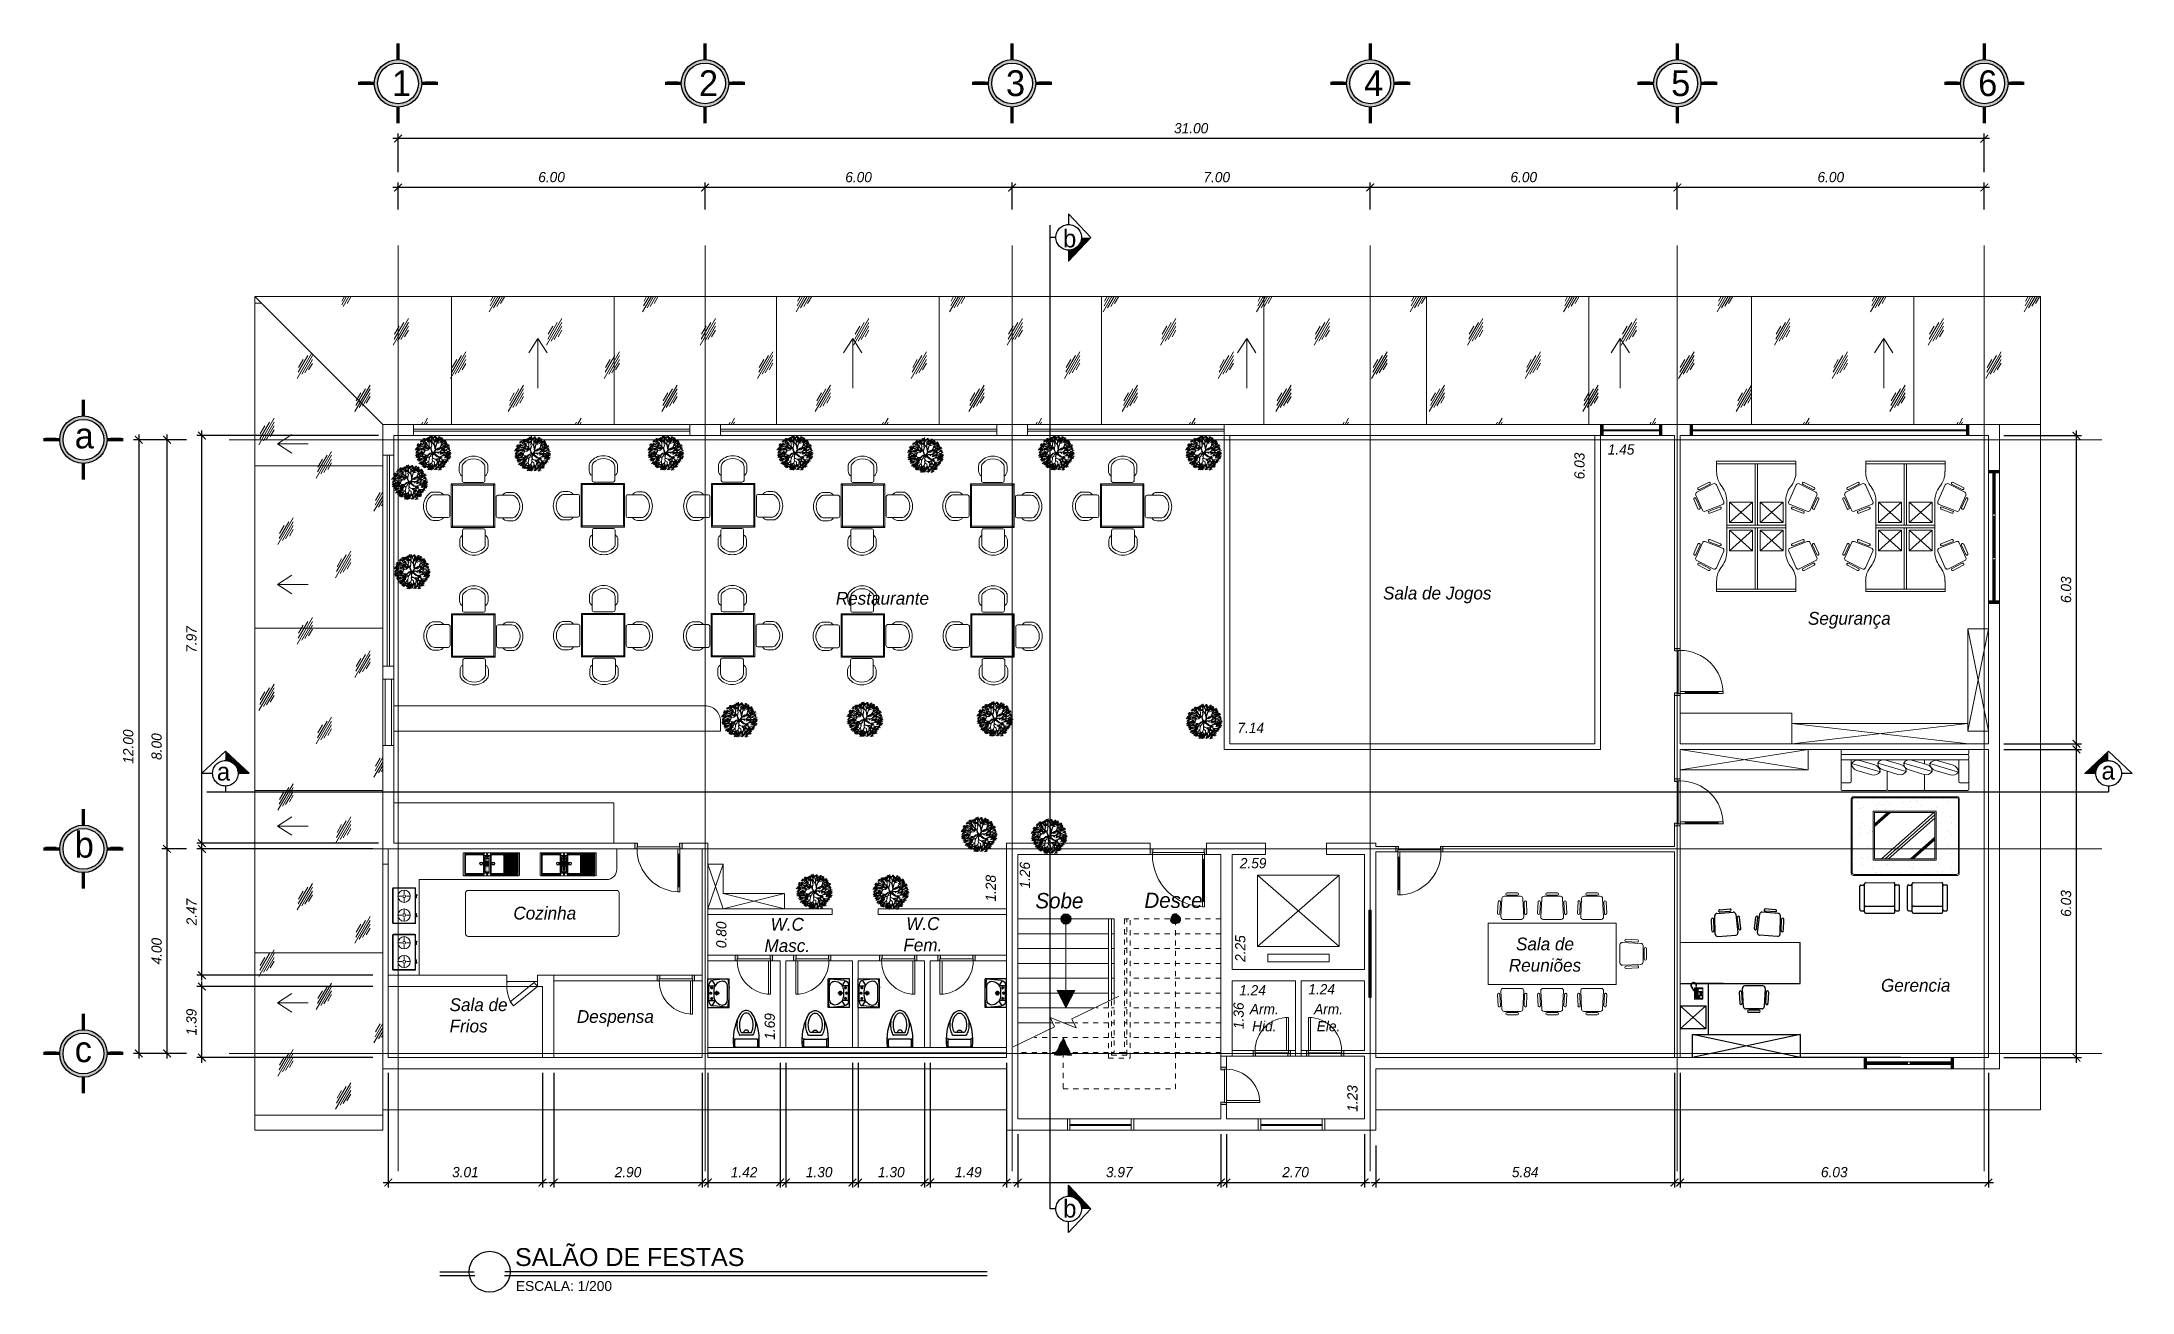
# Model space of a CAD drawing. Header units: millimetres. Extents: x 485872 to 486142, y -52344 to -52207.
# Drawn here: x 485940.97 to 485981.82, y -52230.99 to -52206.55 of the extents above; entities that cross this region are included whole.
import ezdxf

# ---------------------------------------------------------------- set-up
doc = ezdxf.new("R2010")
doc.units = ezdxf.units.MM
doc.header["$LTSCALE"] = 15
doc.header["$PDMODE"] = 2
doc.header["$PDSIZE"] = -10
for name, pattern in [('ACAD_ISO04W100', [30, 24, -3, 0, -3]), ('ACAD_ISO12W100', [21, 12, -3, 0, -3, 0, -3]), ('DASHDOTX2', [50.8, 25.4, -12.7, 0, -12.7]), ('DASHED2', [0.375, 0.25, -0.125]), ('HIDDEN', [9.525, 6.35, -3.175])]:
    doc.linetypes.add(name, pattern=pattern)
for name, color, linetype in [('5', 5, 'Continuous'), ('Akira01', 7, 'Continuous'), ('Akira02', 8, 'Continuous'), ('DIMS', 7, 'Continuous'), ('TAB', 36, 'Continuous')]:
    doc.layers.add(name, color=color, linetype=linetype)
for name, color, linetype, lineweight in [('Ak1', 51, 'Continuous', 5), ('arrow', 8, 'Continuous', 0), ('TEXTO', 1, 'Continuous', 5)]:
    doc.layers.add(name, color=color, linetype=linetype, lineweight=lineweight)
doc.layers.add('ÁVORES', color=7, linetype='Continuous', true_color=0xffff0f)
doc.styles.add('dim', font='romantic.ttf', dxfattribs={"height": 280})
doc.styles.add('SANSSERIF', font='sas_____.pfb')
doc.styles.get("Standard").update_dxf_attribs({"font": ''})
doc.styles.get('Standard').set_extended_font_data('Flux Architect', italic=True)
doc.dimstyles.new('Sem Linha', dxfattribs={"dimtxt": 0.2, "dimasz": 0.15, "dimexe": 100, "dimexo": 300, "dimgap": 0, "dimtad": 1, "dimjust": 1, "dimzin": 0, "dimdsep": 46, "dimtxsty": 'Standard', "dimblk": 'ARCHTICK', "dimcen": 0, "dimdle": 100, "dimse1": 1, "dimse2": 1, "dimsd1": 1, "dimsd2": 1, "dimclrd": 4, "dimclrt": 2, "dimadec": 0, "dimazin": 0, "dimtfac": 1, "dimtofl": 0, "dimtmove": 0, "dimatfit": 3, "dimfxl": 1, "dimtfillclr": 1, "dimtolj": 1, "dimtzin": 0, "dimarcsym": 1})
doc.dimstyles.get("Standard").update_dxf_attribs({"dimtxt": 0.2, "dimasz": 0.15, "dimexe": 0.1, "dimexo": 0.3, "dimgap": 0.1, "dimtad": 1, "dimzin": 0, "dimdsep": 46, "dimtxsty": 'Standard', "dimblk": 'ARCHTICK', "dimcen": 0.09, "dimdle": 0.1, "dimclrd": 4, "dimclrt": 2, "dimadec": 0, "dimazin": 0, "dimtfac": 1, "dimtofl": 0, "dimtmove": 0, "dimatfit": 3, "dimfxl": 1, "dimtfillclr": 1, "dimtolj": 1, "dimtzin": 0, "dimarcsym": 1})
pattern_1 = [(240, (486260.1254, -52170.4605), (1.124967, -0.6495), [0.42, -1.08]), (240, (486259.9454, -52170.5355), (1.124967, -0.6495), [0.18, -1.32]), (240, (486260.1254, -52170.5355), (1.124967, -0.6495), [0.3, -1.2]), (240, (486260.0354, -52170.4605), (1.124967, -0.6495), [0.375, -1.125]), (240, (486260.1254, -52170.3855), (1.124967, -0.6495), [0.6, -0.9]), (240, (486260.1254, -52170.6105), (1.124967, -0.6495), [0.15, -1.35])]

msp = doc.modelspace()

# ---------------------------------------------------------------- texts
at = {"color": 3, "lineweight": -3, "style": 'SANSSERIF'}
for s, height, p in [('SALÃO DE FESTAS', 0.35, (485950.216, -52230.481)), ('ESCALA: 1/200', 0.192, (485950.233, -52230.968))]:
    msp.add_text(s, height=height, dxfattribs=at).set_placement(p)
at = {"lineweight": 13, "attachment_point": 1}
for s, width, insert, char_height in [('\\pxqc;Restaurante', 3.29852, (485955.747, -52217.301), 0.25), ('\\pxqc;Sala de Jogos', 2.53998, (485966.969, -52217.199), 0.25), ('Segurança', 1.2128, (485975.484, -52217.693), 0.25), ('\\pxqc;Cozinha', 1.2128, (485950.191, -52223.456), 0.25), ('\\pxqc;W.C\\PMasc.', 1.2128, (485954.93, -52223.675), 0.25), ('\\pxqc;W.C\\PFem.', 1.2128, (485957.58, -52223.662), 0.25), ('\\pxqc;Sala de Reuniões', 1.2128, (485969.738, -52224.059), 0.25), ('\\pxqc;Gerencia', 1.2128, (485976.983, -52224.868), 0.25), ('Sala de Frios', 1.2128, (485948.937, -52225.247), 0.25), ('\\pxqc;Despensa', 1.2128, (485951.57, -52225.478), 0.25), ('\\pxqc;Arm.\\PHid.', 1.2128, (485964.253, -52225.358), 0.2), ('\\pxqc;Arm.\\PEle.', 1.2128, (485965.508, -52225.358), 0.2)]:
    msp.add_mtext_dynamic_manual_height_columns(s, width=width, gutter_width=0.0125, heights=[0], dxfattribs=dict(at, insert=insert, char_height=char_height))
at = {"color": 2, "linetype": 'Continuous', "lineweight": 13, "insert": (485964.359, -52225.588), "char_height": 0.2, "attachment_point": 5, "rotation": 90}
msp.add_mtext('\\A1;1.36', dxfattribs=at)
at = {"layer": 'DIMS', "char_height": 0.5033, "width": 1.55205, "attachment_point": 1, "style": 'dim'}
for s, insert in [('{\\fFlux Architect|b0|i0|c0|p2;1}', (485947.81, -52207.103)), ('{\\fFlux Architect|b0|i0|c0|p2;2}', (485953.81, -52207.103)), ('{\\fFlux Architect|b0|i0|c0|p2;3}', (485959.81, -52207.103)), ('{\\fFlux Architect|b0|i0|c0|p2;4}', (485966.81, -52207.103)), ('{\\fFlux Architect|b0|i0|c0|p2;5}', (485972.81, -52207.103)), ('{\\fFlux Architect|b0|i0|c0|p2;6}', (485978.81, -52207.103)), ('{\\fFlux Architect|b0|i0|c0|p2;a}', (485941.611, -52213.992)), ('{\\fFlux Architect|b0|i0|c0|p2;b}', (485941.611, -52221.992)), ('{\\fFlux Architect|b0|i0|c0|p2;c}', (485941.611, -52225.992))]:
    msp.add_mtext(s, dxfattribs=dict(at, insert=insert))
at = {"layer": 'TEXTO', "char_height": 0.35, "width": 2.37145}
for s, insert, attachment_point in [('{\\fFlux Architect|b0|i0|c0|p2;b}', (485961.055, -52210.217), 2), ('{\\fFlux Architect|b0|i0|c0|p2;a}', (485944.519, -52220.995), 8), ('{\\fFlux Architect|b0|i0|c0|p2;a}', (485981.351, -52220.976), 8), ('{\\fFlux Architect|b0|i0|c0|p2;b}', (485961.058, -52229.538), 8)]:
    msp.add_mtext(s, dxfattribs=dict(at, insert=insert, attachment_point=attachment_point))

# ---------------------------------------------------------------- blocks, each defined once
blk = doc.blocks.new('Meeting Table')
at = {"layer": 'Akira01', "linetype": 'Continuous', "lineweight": 9}
for p, q in [((36256, 79621), (36267, 79843)), ((36301, 79619), (36312, 79841)), ((36338, 79909), (36320, 79549)), ((36703, 79951), (36383, 79951)), ((36644, 80019), (36442, 80019)), ((36644, 79974), (36442, 79974)), ((36765, 79549), (36747, 79909)), ((36784, 79619), (36773, 79841)), ((36829, 79621), (36818, 79843)), ((37036, 79621), (37047, 79843)), ((37081, 79619), (37092, 79841)), ((37118, 79909), (37100, 79549)), ((37482, 79951), (37163, 79951)), ((37424, 80019), (37222, 80019)), ((37424, 79974), (37222, 79974)), ((37545, 79549), (37527, 79909)), ((37564, 79619), (37553, 79841)), ((37609, 79621), (37598, 79843)), ((37816, 79621), (37827, 79843)), ((37861, 79619), (37872, 79841)), ((37880, 79549), (37898, 79909)), ((37943, 79951), (38262, 79951)), ((38002, 80019), (38203, 80019)), ((38002, 79974), (38203, 79974)), ((38307, 79909), (38325, 79549)), ((38344, 79619), (38333, 79841)), ((38389, 79621), (38378, 79843)), ((36073, 79426), (36073, 78226)), ((38573, 79426), (36073, 79426)), ((36721, 79501), (36365, 79501)), ((37500, 79501), (37145, 79501)), ((37925, 79501), (38280, 79501)), ((38573, 78226), (38573, 79426)), ((35480, 78927), (35480, 78725)), ((35525, 78927), (35525, 78725)), ((35548, 78986), (35548, 78667)), ((35950, 79049), (35590, 79031)), ((35878, 79113), (35656, 79102)), ((35880, 79068), (35658, 79057)), ((35998, 79004), (35998, 78649)), ((35590, 78622), (35950, 78604)), ((35878, 78540), (35656, 78551)), ((35880, 78585), (35658, 78596)), ((36073, 78226), (38573, 78226)), ((36073, 78226), (36673, 78226)), ((36256, 78032), (36267, 77810)), ((36301, 78034), (36312, 77812)), ((36338, 77744), (36320, 78104)), ((36721, 78151), (36365, 78151)), ((38573, 78226), (36673, 78226)), ((36765, 78104), (36747, 77744)), ((36784, 78034), (36773, 77812)), ((36829, 78032), (36818, 77810)), ((37036, 78032), (37047, 77810)), ((37081, 78034), (37092, 77812)), ((37118, 77744), (37100, 78104)), ((37500, 78151), (37145, 78151)), ((37545, 78104), (37527, 77744)), ((37564, 78034), (37553, 77812)), ((37609, 78032), (37598, 77810)), ((37816, 78032), (37827, 77810)), ((37861, 78034), (37872, 77812)), ((37880, 78104), (37898, 77744)), ((37925, 78151), (38280, 78151)), ((38307, 77744), (38325, 78104)), ((38344, 78034), (38333, 77812)), ((38389, 78032), (38378, 77810)), ((36703, 77701), (36383, 77701)), ((36644, 77679), (36442, 77679)), ((36644, 77634), (36442, 77634)), ((37482, 77701), (37163, 77701)), ((37424, 77679), (37222, 77679)), ((37424, 77634), (37222, 77634)), ((37943, 77701), (38262, 77701)), ((38002, 77679), (38203, 77679)), ((38002, 77634), (38203, 77634))]:
    blk.add_line(p, q, dxfattribs=at)
for centre, radius, start, end in [((36290, 79842), 22.5, 357.1376, 177.1376), ((36383, 79906), 45, 90, 177.1376), ((36442, 79996), 22.5, 90, 270), ((36644, 79996), 22.5, 270, 90), ((36703, 79906), 45, 2.8624, 90), ((36796, 79842), 22.5, 2.8624, 182.8624), ((37070, 79842), 22.5, 357.1376, 177.1376), ((37163, 79906), 45, 90, 177.1376), ((37222, 79996), 22.5, 90, 270), ((37424, 79996), 22.5, 270, 90), ((37482, 79906), 45, 2.8624, 90), ((37576, 79842), 22.5, 2.8624, 182.8624), ((37850, 79842), 22.5, 357.1376, 177.1376), ((37943, 79906), 45, 90, 177.1376), ((38002, 79996), 22.5, 90, 270), ((38203, 79996), 22.5, 270, 90), ((38262, 79906), 45, 2.8624, 90), ((38356, 79842), 22.5, 2.8624, 182.8624), ((36279, 79620), 22.5, 177.1376, 357.1376), ((36365, 79546), 45, 177.1376, 270), ((36721, 79546), 45, 270, 2.8624), ((36807, 79620), 22.5, 182.8624, 2.8624), ((37059, 79620), 22.5, 177.1376, 357.1376), ((37145, 79546), 45, 177.1376, 270), ((37500, 79546), 45, 270, 2.8624), ((37587, 79620), 22.5, 182.8624, 2.8624), ((37839, 79620), 22.5, 177.1376, 357.1376), ((37925, 79546), 45, 177.1376, 270), ((38280, 79546), 45, 270, 2.8624), ((38367, 79620), 22.5, 182.8624, 2.8624), ((35503, 78927), 22.5, 0, 180), ((35593, 78986), 45, 92.8624, 180), ((35657, 79079), 22.5, 92.8624, 272.8624), ((35879, 79090), 22.5, 272.8624, 92.8624), ((35953, 79004), 45, 0, 92.8624), ((35503, 78725), 22.5, 180, 0), ((35593, 78667), 45, 180, 267.1376), ((35657, 78573), 22.5, 87.1376, 267.1376), ((35879, 78562), 22.5, 267.1376, 87.1376), ((35953, 78649), 45, 267.1376, 0), ((36279, 78033), 22.5, 2.8624, 182.8624), ((36365, 78106), 45, 90, 182.8624), ((36721, 78106), 45, 357.1376, 90), ((36807, 78033), 22.5, 357.1376, 177.1376), ((37059, 78033), 22.5, 2.8624, 182.8624), ((37145, 78106), 45, 90, 182.8624), ((37500, 78106), 45, 357.1376, 90), ((37587, 78033), 22.5, 357.1376, 177.1376), ((37839, 78033), 22.5, 2.8624, 182.8624), ((37925, 78106), 45, 90, 182.8624), ((38280, 78106), 45, 357.1376, 90), ((38367, 78033), 22.5, 357.1376, 177.1376), ((36290, 77811), 22.5, 182.8624, 2.8624), ((36383, 77746), 45, 182.8624, 270), ((36442, 77656), 22.5, 90, 270), ((36644, 77656), 22.5, 270, 90), ((36703, 77746), 45, 270, 357.1376), ((36796, 77811), 22.5, 177.1376, 357.1376), ((37070, 77811), 22.5, 182.8624, 2.8624), ((37163, 77746), 45, 182.8624, 270), ((37222, 77656), 22.5, 90, 270), ((37424, 77656), 22.5, 270, 90), ((37482, 77746), 45, 270, 357.1376), ((37576, 77811), 22.5, 177.1376, 357.1376), ((37850, 77811), 22.5, 182.8624, 2.8624), ((37943, 77746), 45, 182.8624, 270), ((38002, 77656), 22.5, 90, 270), ((38203, 77656), 22.5, 270, 90), ((38262, 77746), 45, 270, 357.1376), ((38356, 77811), 22.5, 177.1376, 357.1376)]:
    blk.add_arc(centre, radius, start, end, dxfattribs=at)
at = {"layer": 'Akira02', "linetype": 'Continuous', "lineweight": 9}
for p, q in [((36334, 77823), (36312, 77823)), ((38334, 77823), (38311, 77823))]:
    blk.add_line(p, q, dxfattribs=at)
blk = doc.blocks.new('office table')
at = {"layer": 'Akira01', "color": 7, "linetype": 'Continuous', "lineweight": 9}
for p, q in [((30276, 73946), (30377, 74144)), ((30468, 74176), (30306, 73854)), ((30317, 73926), (30417, 74124)), ((30818, 74067), (30526, 74197)), ((30774, 74111), (30589, 74193)), ((30792, 74153), (30608, 74234)), ((30713, 73673), (30842, 74010)), ((31563, 73673), (31433, 74010)), ((31457, 74067), (31749, 74197)), ((31483, 74153), (31668, 74234)), ((31502, 74111), (31686, 74193)), ((31807, 74176), (31970, 73854)), ((31959, 73926), (31859, 74124)), ((31999, 73946), (31899, 74144)), ((29913, 73788), (29913, 73038)), ((29913, 73788), (29913, 73038)), ((30063, 73788), (29913, 73788)), ((30652, 73648), (30328, 73792)), ((30662, 73588), (31113, 73588)), ((30758, 73730), (30838, 73937)), ((30800, 73714), (30880, 73921)), ((31113, 73038), (31113, 73588)), ((31163, 73038), (31163, 73588)), ((31613, 73588), (31163, 73588)), ((31475, 73714), (31395, 73921)), ((31517, 73730), (31437, 73937)), ((31623, 73648), (31948, 73792)), ((32213, 73788), (32363, 73788)), ((32363, 73788), (32363, 73038)), ((32363, 73788), (32363, 73038)), ((32413, 72238), (32413, 73788)), ((29913, 73038), (31113, 73038)), ((29913, 73038), (31113, 73038)), ((29913, 72238), (29913, 72988)), ((29913, 72238), (29913, 72988)), ((29913, 72988), (31113, 72988)), ((29913, 72988), (31113, 72988)), ((31113, 72988), (31113, 72438)), ((32363, 73038), (31163, 73038)), ((32363, 73038), (31163, 73038)), ((31163, 72988), (31163, 72438)), ((32363, 72988), (31163, 72988)), ((32363, 72988), (31163, 72988)), ((32363, 72238), (32363, 72988)), ((32363, 72238), (32363, 72988)), ((32413, 72238), (32413, 72988)), ((30652, 72377), (30328, 72233)), ((30662, 72438), (31113, 72438)), ((30713, 72352), (30842, 72016)), ((30800, 72312), (30880, 72105)), ((31613, 72438), (31163, 72438)), ((31475, 72312), (31395, 72105)), ((31563, 72352), (31433, 72016)), ((31623, 72377), (31948, 72233)), ((30063, 72238), (29913, 72238)), ((30276, 72080), (30377, 71881)), ((30468, 71850), (30306, 72172)), ((30317, 72100), (30417, 71902)), ((30818, 71959), (30526, 71829)), ((30774, 71914), (30589, 71833)), ((30758, 72296), (30838, 72089)), ((31517, 72296), (31437, 72089)), ((31457, 71959), (31749, 71829)), ((31502, 71914), (31686, 71833)), ((31807, 71850), (31970, 72172)), ((31959, 72100), (31859, 71902)), ((31999, 72080), (31899, 71881)), ((32213, 72238), (32363, 72238)), ((30792, 71873), (30608, 71791)), ((31483, 71873), (31668, 71791))]:
    blk.add_line(p, q, dxfattribs=at)
at = {"layer": 'Akira01', "color": 7, "lineweight": 9}
for p, q in [((29913, 73788), (29863, 73788)), ((29863, 73788), (29863, 72238)), ((29913, 72238), (29913, 73788)), ((31113, 72438), (31113, 73588)), ((31113, 73588), (31163, 73588)), ((31163, 73588), (31163, 72438)), ((32413, 73788), (32363, 73788)), ((32363, 73788), (32363, 72238)), ((31163, 72438), (31113, 72438)), ((29863, 72238), (29913, 72238)), ((32363, 72238), (32413, 72238))]:
    blk.add_line(p, q, dxfattribs=at)
at = {"layer": 'Akira01', "color": 7, "linetype": 'DASHED2', "lineweight": 9, "ltscale": 300}
for p, q in [((30663, 73088), (30663, 73538)), ((30663, 73538), (31063, 73538)), ((31063, 73538), (30663, 73088)), ((31063, 73088), (30663, 73538)), ((31063, 73538), (31063, 73088)), ((31213, 73538), (31213, 73088)), ((31613, 73538), (31213, 73538)), ((31213, 73538), (31613, 73088)), ((31213, 73088), (31613, 73538)), ((31613, 73088), (31613, 73538)), ((31063, 73088), (30663, 73088)), ((30663, 73088), (31063, 73088)), ((31063, 72938), (30663, 72938)), ((30663, 72938), (30663, 72488)), ((31063, 72488), (30663, 72938)), ((30663, 72938), (31063, 72938)), ((31063, 72938), (30663, 72488)), ((31063, 72488), (31063, 72938)), ((31213, 73088), (31613, 73088)), ((31613, 73088), (31213, 73088)), ((31213, 72488), (31213, 72938)), ((31213, 72938), (31613, 72938)), ((31213, 72488), (31613, 72938)), ((31613, 72938), (31213, 72938)), ((31213, 72938), (31613, 72488)), ((31613, 72938), (31613, 72488)), ((30663, 72488), (31063, 72488)), ((31613, 72488), (31213, 72488))]:
    blk.add_line(p, q, dxfattribs=at)
at = {"layer": 'Akira01', "color": 7, "linetype": 'Continuous', "lineweight": 9}
for centre, radius, start, end in [((30072, 73339), 449, 49.5759, 91.1648), ((30645, 74062), 474, 233.4251, 272.1284), ((31630, 74062), 474, 267.8716, 306.5749), ((32204, 73339), 449, 88.8352, 130.4241), ((30072, 72686), 449, 268.8352, 310.4241), ((30645, 71964), 474, 87.8716, 126.5749), ((31630, 71964), 474, 53.4251, 92.1284), ((32204, 72686), 449, 229.5759, 271.1648)]:
    blk.add_arc(centre, radius, start, end, dxfattribs=at)
at = {"layer": 'Akira01', "color": 7, "linetype": 'Continuous', "lineweight": 9, "extrusion": (0, 0, -1)}
for centre, major_axis, start_param, end_param in [((30297, 73936), (15.9, 15.9), 1.252675, 4.394268), ((30397, 74134), (-15.9, 15.9), 5.965064, 9.106657), ((30508, 74155), (31.8, 31.8), 4.394268, 5.915105), ((30598, 74214), (15.9, 15.9), 2.773513, 5.915105), ((30783, 74132), (-15.9, 15.9), 1.202717, 4.344309), ((30800, 74026), (31.8, 31.8), -0.36808, 1.152758), ((30859, 73929), (-15.9, 15.9), 5.865147, 9.00674), ((30346, 73834), (31.8, 31.8), 2.773513, 4.394268), ((30671, 73690), (31.8, 31.8), 1.152758, 2.773513), ((30779, 73722), (15.9, 15.9), 1.152758, 4.294351), ((31496, 72304), (15.9, 15.9), 4.294351, 7.435943), ((31605, 72336), (31.8, 31.8), 4.294351, 5.915105), ((31416, 72097), (-15.9, 15.9), 2.723554, 5.865147), ((31475, 72000), (31.8, 31.8), 2.773513, 4.294351), ((31493, 71894), (-15.9, 15.9), 4.344309, 7.485902), ((31879, 71892), (-15.9, 15.9), 2.823471, 5.965064), ((31930, 72192), (31.8, 31.8), -0.36808, 1.252675), ((31979, 72090), (15.9, 15.9), 4.394268, 7.53586), ((31677, 71812), (15.9, 15.9), -0.36808, 2.773513), ((31767, 71870), (31.8, 31.8), 1.252675, 2.773513)]:
    blk.add_ellipse(centre, major_axis=major_axis, ratio=1, start_param=start_param, end_param=end_param, dxfattribs=at)
at = {"layer": 'Akira01', "color": 7, "linetype": 'Continuous', "lineweight": 9}
for centre, major_axis, start_param, end_param in [((31416, 73929), (15.9, 15.9), 5.865147, 9.00674), ((31475, 74026), (-31.8, 31.8), -0.36808, 1.152758), ((31493, 74132), (15.9, 15.9), 1.202717, 4.344309), ((31677, 74214), (-15.9, 15.9), 2.773513, 5.915105), ((31767, 74155), (-31.8, 31.8), 4.394268, 5.915105), ((31879, 74134), (15.9, 15.9), 5.965064, 9.106657), ((31979, 73936), (-15.9, 15.9), 1.252675, 4.394268), ((31496, 73722), (-15.9, 15.9), 1.152758, 4.294351), ((31605, 73690), (-31.8, 31.8), 1.152758, 2.773513), ((31930, 73834), (-31.8, 31.8), 2.773513, 4.394268), ((30671, 72336), (31.8, -31.8), 1.152758, 2.773513), ((30779, 72304), (15.9, -15.9), 1.152758, 4.294351), ((30297, 72090), (15.9, -15.9), 1.252675, 4.394268), ((30346, 72192), (31.8, -31.8), 2.773513, 4.394268), ((30397, 71892), (-15.9, -15.9), 5.965064, 9.106657), ((30783, 71894), (-15.9, -15.9), 1.202717, 4.344309), ((30800, 72000), (31.8, -31.8), -0.36808, 1.152758), ((30859, 72097), (-15.9, -15.9), 5.865147, 9.00674), ((30508, 71870), (31.8, -31.8), 4.394268, 5.915105), ((30598, 71812), (15.9, -15.9), 2.773513, 5.915105)]:
    blk.add_ellipse(centre, major_axis=major_axis, ratio=1, start_param=start_param, end_param=end_param, dxfattribs=at)
blk = doc.blocks.new('toilet')
at = {"layer": 'Akira01', "extrusion": (0, 0, -1)}
for p, q in [((37395, 72769), (37855, 72769)), ((37395, 72769), (37855, 72769)), ((37395, 72769), (37855, 72769)), ((37400, 72749), (37400, 72631)), ((37400, 72749), (37400, 72631)), ((37400, 72749), (37400, 72631)), ((37400, 72749), (37400, 72631)), ((37850, 72749), (37850, 72631)), ((37850, 72749), (37850, 72631)), ((37850, 72749), (37850, 72631)), ((37850, 72749), (37850, 72631)), ((37830, 72611), (37420, 72611)), ((37830, 72611), (37420, 72611)), ((37830, 72611), (37420, 72611)), ((37830, 72611), (37420, 72611)), ((37754, 72531), (37497, 72531)), ((37754, 72531), (37497, 72531)), ((37754, 72531), (37497, 72531)), ((37754, 72531), (37497, 72531)), ((37830, 72611), (37840, 72611)), ((37830, 72611), (37840, 72611)), ((37830, 72611), (37840, 72611)), ((37830, 72611), (37840, 72611))]:
    blk.add_line(p, q, dxfattribs=at)
for centre, radius, start, end in [((-38489, 72640), 1119, 335.3433, 5.5921), ((-38489, 72640), 1119, 335.3433, 5.5921), ((-38489, 72640), 1119, 335.3433, 5.5921), ((-38489, 72640), 1119, 335.3433, 5.5921), ((-37395, 72749), 20, 0, 90), ((-37395, 72749), 20, 0, 90), ((-37395, 72749), 20, 0, 90), ((-37420, 72749), 20, 0, 90), ((-37420, 72749), 20, 0, 90), ((-37420, 72749), 20, 0, 90), ((-36762, 72640), 1119, 174.4079, 204.6567), ((-36762, 72640), 1119, 174.4079, 204.6567), ((-36762, 72640), 1119, 174.4079, 204.6567), ((-36762, 72640), 1119, 174.4079, 204.6567), ((-37830, 72749), 20, 90, 180), ((-37830, 72749), 20, 90, 180), ((-37830, 72749), 20, 90, 180), ((-37830, 72749), 20, 90, 180), ((-37855, 72749), 20, 90, 180), ((-37855, 72749), 20, 90, 180), ((-37855, 72749), 20, 90, 180), ((-37855, 72749), 20, 90, 180), ((-37412, 72571), 40, 0, 90), ((-37412, 72571), 40, 0, 90), ((-37412, 72571), 40, 0, 90), ((-37412, 72571), 40, 0, 90), ((-37420, 72631), 20, 270, 0), ((-37420, 72631), 20, 270, 0), ((-37420, 72631), 20, 270, 0), ((-37420, 72631), 20, 270, 0), ((-37868, 72330), 427, 0, 15.1963), ((-37868, 72330), 427, 0, 15.1963), ((-37868, 72330), 427, 0, 15.1963), ((-37868, 72330), 427, 0, 15.1963), ((-37868, 72330), 427, 344.8037, 0), ((-37868, 72330), 427, 344.8037, 0), ((-37868, 72330), 427, 344.8037, 0), ((-37868, 72330), 427, 344.8037, 0), ((-37749, 72363), 303, 15.1963, 33.2552), ((-37749, 72363), 303, 15.1963, 33.2552), ((-37749, 72363), 303, 15.1963, 33.2552), ((-37749, 72363), 303, 15.1963, 33.2552), ((-37673, 72412), 213, 33.2552, 34.0001), ((-37673, 72412), 213, 33.2552, 34.0001), ((-37673, 72412), 213, 33.2552, 34.0001), ((-37673, 72412), 213, 33.2552, 34.0001), ((-37383, 72330), 377, 164.8037, 180), ((-37383, 72330), 377, 164.8037, 180), ((-37383, 72330), 377, 164.8037, 180), ((-37578, 72412), 213, 145.9999, 146.7448), ((-37578, 72412), 213, 145.9999, 146.7448), ((-37578, 72412), 213, 145.9999, 146.7448), ((-37578, 72412), 213, 145.9999, 146.7448), ((-37502, 72363), 303, 146.7448, 164.8037), ((-37502, 72363), 303, 146.7448, 164.8037), ((-37502, 72363), 303, 146.7448, 164.8037), ((-37502, 72363), 303, 146.7448, 164.8037), ((-37383, 72330), 427, 164.8037, 180), ((-37383, 72330), 427, 164.8037, 180), ((-37383, 72330), 427, 164.8037, 180), ((-37383, 72330), 427, 164.8037, 180), ((-37383, 72330), 427, 180, 195.1963), ((-37383, 72330), 427, 180, 195.1963), ((-37383, 72330), 427, 180, 195.1963), ((-37383, 72330), 427, 180, 195.1963), ((-37830, 72631), 20, 180, 270), ((-37830, 72631), 20, 180, 270), ((-37830, 72631), 20, 180, 270), ((-37830, 72631), 20, 180, 270), ((-37839, 72571), 40, 90, 180), ((-37839, 72571), 40, 90, 180), ((-37839, 72571), 40, 90, 180), ((-37839, 72571), 40, 90, 180), ((-37749, 72298), 303, 326.7448, 344.8037), ((-37749, 72298), 303, 326.7448, 344.8037), ((-37749, 72298), 303, 326.7448, 344.8037), ((-37749, 72298), 303, 326.7448, 344.8037), ((-37673, 72248), 213, 302.2788, 326.7448), ((-37673, 72248), 213, 302.2788, 326.7448), ((-37673, 72248), 213, 302.2788, 326.7448), ((-37673, 72248), 213, 302.2788, 326.7448), ((-37625, 72173), 124, 270, 302.2788), ((-37625, 72173), 124, 270, 302.2788), ((-37625, 72173), 124, 270, 302.2788), ((-37625, 72173), 124, 270, 302.2788), ((-37625, 72173), 124, 237.7212, 270), ((-37625, 72173), 124, 237.7212, 270), ((-37625, 72173), 124, 237.7212, 270), ((-37625, 72173), 124, 237.7212, 270), ((-37578, 72248), 163, 213.2552, 237.7212), ((-37578, 72248), 163, 213.2552, 237.7212), ((-37578, 72248), 163, 213.2552, 237.7212), ((-37578, 72248), 213, 213.2552, 237.7212), ((-37578, 72248), 213, 213.2552, 237.7212), ((-37578, 72248), 213, 213.2552, 237.7212), ((-37578, 72248), 213, 213.2552, 237.7212), ((-37502, 72298), 253, 195.1963, 213.2552), ((-37502, 72298), 253, 195.1963, 213.2552), ((-37502, 72298), 253, 195.1963, 213.2552), ((-37502, 72298), 303, 195.1963, 213.2552), ((-37502, 72298), 303, 195.1963, 213.2552), ((-37502, 72298), 303, 195.1963, 213.2552), ((-37502, 72298), 303, 195.1963, 213.2552)]:
    blk.add_arc(centre, radius, start, end, dxfattribs=at)
at = {"layer": 'Akira02', "extrusion": (0, 0, -1)}
for p, q in [((37525, 72481), (37726, 72481)), ((37525, 72481), (37726, 72481)), ((37525, 72481), (37726, 72481)), ((37525, 72481), (37726, 72481)), ((37872, 72681), (37850, 72681)), ((37872, 72681), (37850, 72681)), ((37872, 72681), (37850, 72681)), ((37872, 72681), (37850, 72681)), ((37872, 72656), (37850, 72656)), ((37872, 72656), (37850, 72656)), ((37872, 72656), (37850, 72656)), ((37872, 72656), (37850, 72656)), ((37872, 72681), (37872, 72656)), ((37872, 72681), (37872, 72656)), ((37872, 72681), (37872, 72656)), ((37872, 72681), (37872, 72656))]:
    blk.add_line(p, q, dxfattribs=at)
for centre, radius, start, end in [((-37868, 72330), 377, 0, 15.1963), ((-37868, 72330), 377, 0, 15.1963), ((-37868, 72330), 377, 0, 15.1963), ((-37868, 72330), 377, 0, 15.1963), ((-37868, 72330), 377, 344.8037, 0), ((-37868, 72330), 377, 344.8037, 0), ((-37868, 72330), 377, 344.8037, 0), ((-37868, 72330), 377, 344.8037, 0), ((-37749, 72363), 253, 15.1963, 27.9208), ((-37749, 72363), 253, 15.1963, 27.9208), ((-37749, 72363), 253, 15.1963, 27.9208), ((-37749, 72363), 253, 15.1963, 27.9208), ((-37625, 72481), 50, 180, 0), ((-37625, 72481), 50, 180, 0), ((-37625, 72481), 50, 180, 0), ((-37625, 72481), 50, 180, 0), ((-37502, 72363), 253, 152.0792, 164.8037), ((-37502, 72363), 253, 152.0792, 164.8037), ((-37502, 72363), 253, 152.0792, 164.8037), ((-37502, 72363), 253, 152.0792, 164.8037), ((-37383, 72330), 377, 164.8037, 180), ((-37383, 72330), 377, 180, 195.1963), ((-37383, 72330), 377, 180, 195.1963), ((-37383, 72330), 377, 180, 195.1963), ((-37383, 72330), 377, 180, 195.1963), ((-37749, 72298), 253, 326.7448, 344.8037), ((-37749, 72298), 253, 326.7448, 344.8037), ((-37749, 72298), 253, 326.7448, 344.8037), ((-37749, 72298), 253, 326.7448, 344.8037), ((-37673, 72248), 163, 302.2788, 326.7448), ((-37673, 72248), 163, 302.2788, 326.7448), ((-37673, 72248), 163, 302.2788, 326.7448), ((-37673, 72248), 163, 302.2788, 326.7448), ((-37625, 72173), 73.6, 270, 302.2788), ((-37625, 72173), 73.6, 270, 302.2788), ((-37625, 72173), 73.6, 270, 302.2788), ((-37625, 72173), 73.6, 270, 302.2788), ((-37625, 72173), 73.6, 237.7212, 270), ((-37625, 72173), 73.6, 237.7212, 270), ((-37625, 72173), 73.6, 237.7212, 270), ((-37625, 72173), 73.6, 237.7212, 270), ((-37578, 72248), 163, 213.2552, 237.7212), ((-37502, 72298), 253, 195.1963, 213.2552)]:
    blk.add_arc(centre, radius, start, end, dxfattribs=at)
blk = doc.blocks.new('sd')
at = {"layer": 'Akira01'}
for p, q in [((37966, 73541), (38526, 73541)), ((37966, 73541), (37966, 73126)), ((37966, 73541), (37966, 73126)), ((37966, 73541), (38526, 73541)), ((38526, 73541), (38526, 73126)), ((38526, 73541), (38526, 73126)), ((37966, 73126), (38526, 73126)), ((37966, 73126), (38526, 73126)), ((37970, 73173), (37996, 73440)), ((38085, 73521), (38407, 73521)), ((38114, 73156), (38379, 73156)), ((38114, 73156), (38379, 73156)), ((38198, 73365), (38292, 73365)), ((38246, 73411), (38246, 73318)), ((38523, 73173), (38497, 73440))]:
    blk.add_line(p, q, dxfattribs=at)
for centre, radius in [((38141, 73466), 17.5), ((38246, 73365), 35), ((38246, 73483), 17.5), ((38351, 73466), 17.5)]:
    blk.add_circle(centre, radius, dxfattribs=at)
for centre, radius, start, end in [((38085, 73431), 90, 90, 174.4801), ((38190, 73248), 176, 96.108, 178.8024), ((38190, 73248), 176, 96.108, 178.8024), ((38114, 73256), 100, 180, 270), ((38114, 73256), 100, 180, 270), ((38232, 72873), 554, 88.5303, 96.3096), ((38232, 72873), 554, 88.5303, 96.3096), ((38261, 72873), 554, 83.6904, 91.4697), ((38261, 72873), 554, 83.6904, 91.4697), ((38303, 73248), 176, 1.1976, 83.892), ((38303, 73248), 176, 1.1976, 83.892), ((38379, 73256), 100, 270, 0), ((38379, 73256), 100, 270, 0), ((38407, 73431), 90, 5.5199, 90)]:
    blk.add_arc(centre, radius, start, end, dxfattribs=at)
at = {"layer": 'Akira02'}
for p, q in [((37966, 73151), (38141, 73126)), ((37999, 73457), (38086, 73404)), ((38105, 73521), (38105, 73417)), ((38114, 73466), (38169, 73466)), ((38141, 73494), (38141, 73441)), ((38219, 73483), (38274, 73483)), ((38246, 73511), (38246, 73458)), ((38324, 73466), (38379, 73466)), ((38351, 73494), (38351, 73441)), ((38526, 73151), (38351, 73126)), ((38388, 73521), (38388, 73417)), ((38494, 73457), (38407, 73404))]:
    blk.add_line(p, q, dxfattribs=at)
blk.add_circle((38246, 73365), 23, dxfattribs=at)
for centre, radius, start, end in [((38080, 73397), 9.17, 318.2507, 54.0677), ((38115, 73417), 10.3, 177.309, 268.2207), ((38378, 73417), 10.3, 271.7793, 2.691), ((38413, 73397), 9.17, 125.9323, 221.7493)]:
    blk.add_arc(centre, radius, start, end, dxfattribs=at)
blk = doc.blocks.new('WC door')
at = {"lineweight": 13}
h = blk.add_hatch(color=256, dxfattribs=at)
h.dxf.hatch_style = 1
h.paths.add_polyline_path([(48493, 74006), (48443, 74006), (48443, 73896), (48483, 73896), (48483, 73936), (48493, 73936)])
h.paths.add_polyline_path([(49173, 74006), (49123, 74006), (49123, 73936), (49133, 73936), (49133, 73896), (49173, 73896)])
for points in [[(48443, 73896), (48443, 74006), (48493, 74006), (48493, 73936), (48483, 73936), (48483, 73896)], [(49173, 73896), (49173, 74006), (49123, 74006), (49123, 73936), (49133, 73936), (49133, 73896)]]:
    blk.add_lwpolyline(points, close=True, dxfattribs=at)
for points in [[(48443, 73896), (48443, 74006)], [(49173, 73896), (49173, 74006)]]:
    blk.add_lwpolyline(points, dxfattribs=at)
at = {"color": 15, "lineweight": 13}
for points in [[(48483, 73896), (49133, 73896)], [(49133, 73936), (48493, 73936)]]:
    blk.add_lwpolyline(points, dxfattribs=at)
blk.add_lwpolyline([(48483, 73896), (48523, 73896), (48523, 73246), (48483, 73246)], close=True, dxfattribs=at)
at = {"lineweight": 13}
blk.add_arc((48483, 73896), 650, 270, 0, dxfattribs=at)
blk = doc.blocks.new('In door')
at = {"lineweight": 13}
h = blk.add_hatch(color=256, dxfattribs=at)
h.dxf.hatch_style = 1
h.paths.add_polyline_path([(49483, 73980), (49483, 74020), (49443, 74020), (49443, 74030), (49373, 74030), (49373, 73980)])
h.paths.add_polyline_path([(49373, 74900), (49373, 74850), (49443, 74850), (49443, 74860), (49483, 74860), (49483, 74900)])
for points in [[(49483, 74900), (49373, 74900), (49373, 74850), (49443, 74850), (49443, 74860), (49483, 74860)], [(49483, 73980), (49373, 73980), (49373, 74030), (49443, 74030), (49443, 74020), (49483, 74020)]]:
    blk.add_lwpolyline(points, close=True, dxfattribs=at)
for points in [[(49483, 74900), (49373, 74900)], [(49483, 73980), (49373, 73980)]]:
    blk.add_lwpolyline(points, dxfattribs=at)
at = {"color": 15, "lineweight": 13}
for points in [[(49443, 74850), (49443, 74030)], [(49483, 74020), (49483, 74860)], [(49583, 74020), (49583, 74060)], [(49583, 74040), (50223, 74040)], [(50223, 74020), (50223, 74060)]]:
    blk.add_lwpolyline(points, dxfattribs=at)
blk.add_lwpolyline([(49483, 74020), (49483, 74060), (50323, 74060), (50323, 74020)], close=True, dxfattribs=at)
at = {"lineweight": 13}
blk.add_arc((49483, 74020), 840, 0.012, 90.012, dxfattribs=at)
blk = doc.blocks.new('cooker')
at = {"lineweight": 13}
for points in [[(45153, 74479), (45563, 74479, 0.414214), (45583, 74499), (45583, 75159, 0.414214), (45563, 75179), (45153, 75179, 0.414214), (45133, 75159), (45133, 74499, 0.414214)], [(45153, 74489), (45563, 74489, 0.414214), (45573, 74499), (45573, 75159, 0.414214), (45563, 75169), (45153, 75169, 0.414214), (45143, 75159), (45143, 74499, 0.414214)]]:
    blk.add_lwpolyline(points, format="xyb", close=True, dxfattribs=at)
for points in [[(45238, 75014), (45313, 75014)], [(45358, 75134), (45358, 75059)], [(45358, 74894), (45358, 74969)], [(45358, 74765), (45358, 74690)], [(45478, 75014), (45403, 75014)], [(45238, 74645), (45313, 74645)], [(45358, 74525), (45358, 74600)], [(45478, 74645), (45403, 74645)]]:
    blk.add_lwpolyline(points, dxfattribs=at)
for points in [[(45591, 75047), (45601, 75047), (45601, 74980), (45591, 74980)], [(45601, 75040), (45611, 75040), (45611, 75030), (45601, 75030)], [(45591, 74612), (45601, 74612), (45601, 74678), (45591, 74678)], [(45601, 74619), (45611, 74619), (45611, 74629), (45601, 74629)]]:
    blk.add_lwpolyline(points, close=True, dxfattribs=at)
for centre, radius in [((45358, 75014), 120), ((45358, 74645), 120), ((45358, 75014), 28.3), ((45358, 74645), 28.3)]:
    blk.add_circle(centre, radius, dxfattribs=at)
blk = doc.blocks.new('washing  labo')
at = {"lineweight": 13}
for p, q in [((45639, 73930), (45639, 74353)), ((45652, 74366), (46726, 74366)), ((46032, 74356), (45682, 74356)), ((46182, 74356), (46696, 74356)), ((46739, 73930), (46739, 74353)), ((45669, 73940), (45669, 74343)), ((46032, 74336), (45682, 74336)), ((45682, 73973), (45682, 74310)), ((46032, 73946), (45682, 73946)), ((46019, 74323), (45696, 74323)), ((46019, 73960), (45696, 73960)), ((46032, 74310), (46032, 73973)), ((46046, 73940), (46046, 74343)), ((46048, 74314), (46166, 74314)), ((46166, 73969), (46048, 73969)), ((46066, 73995), (46066, 74288)), ((46080, 74301), (46134, 74301)), ((46080, 74289), (46134, 74289)), ((46134, 73993), (46080, 73993)), ((46134, 73981), (46080, 73981)), ((46148, 74288), (46148, 73995)), ((46168, 74343), (46168, 73940)), ((46182, 74336), (46696, 74336)), ((46182, 74310), (46182, 73973)), ((46182, 73946), (46696, 73946)), ((46195, 74323), (46418, 74323)), ((46195, 73960), (46418, 73960)), ((46432, 73973), (46432, 74310)), ((46445, 73960), (46445, 74323)), ((46462, 74306), (46462, 74313)), ((46462, 74286), (46462, 74293)), ((46462, 74266), (46462, 74273)), ((46462, 74246), (46462, 74253)), ((46462, 74228), (46462, 74235)), ((46462, 74208), (46462, 74215)), ((46462, 74188), (46462, 74195)), ((46462, 74168), (46462, 74175)), ((46462, 74148), (46462, 74155)), ((46462, 74128), (46462, 74135)), ((46462, 74110), (46462, 74116)), ((46462, 74092), (46462, 74099)), ((46462, 74072), (46462, 74079)), ((46462, 74052), (46462, 74059)), ((46462, 74032), (46462, 74039)), ((46462, 74012), (46462, 74019)), ((46462, 73992), (46462, 73999)), ((46462, 73972), (46462, 73979)), ((46465, 74316), (46690, 74316)), ((46465, 74307), (46465, 74312)), ((46465, 74303), (46690, 74303)), ((46465, 74296), (46690, 74296)), ((46465, 74287), (46465, 74292)), ((46465, 74283), (46690, 74283)), ((46465, 74276), (46690, 74276)), ((46465, 74267), (46465, 74272)), ((46465, 74263), (46690, 74263)), ((46465, 74256), (46690, 74256)), ((46465, 74247), (46465, 74252)), ((46465, 74243), (46690, 74243)), ((46465, 74238), (46690, 74238)), ((46465, 74229), (46465, 74234)), ((46465, 74225), (46690, 74225)), ((46465, 74218), (46690, 74218)), ((46465, 74209), (46465, 74214)), ((46465, 74205), (46690, 74205)), ((46465, 74198), (46690, 74198)), ((46465, 74189), (46465, 74194)), ((46465, 74185), (46690, 74185)), ((46465, 74178), (46690, 74178)), ((46465, 74169), (46465, 74174)), ((46465, 74165), (46690, 74165)), ((46465, 74158), (46690, 74158)), ((46465, 74149), (46465, 74154)), ((46465, 74145), (46690, 74145)), ((46465, 74138), (46690, 74138)), ((46465, 74129), (46465, 74134)), ((46465, 74125), (46690, 74125)), ((46465, 74120), (46690, 74120)), ((46465, 74110), (46465, 74116)), ((46465, 74106), (46690, 74106)), ((46465, 74102), (46690, 74102)), ((46465, 74093), (46465, 74098)), ((46465, 74089), (46690, 74089)), ((46465, 74082), (46690, 74082)), ((46465, 74073), (46465, 74078)), ((46465, 74069), (46690, 74069)), ((46465, 74062), (46690, 74062)), ((46465, 74053), (46465, 74058)), ((46465, 74049), (46690, 74049)), ((46465, 74042), (46690, 74042)), ((46465, 74033), (46465, 74038)), ((46465, 74029), (46690, 74029)), ((46465, 74022), (46690, 74022)), ((46465, 74013), (46465, 74018)), ((46465, 74009), (46690, 74009)), ((46465, 74002), (46690, 74002)), ((46465, 73993), (46465, 73998)), ((46465, 73989), (46690, 73989)), ((46465, 73982), (46690, 73982)), ((46465, 73973), (46465, 73978)), ((46465, 73969), (46690, 73969)), ((46466, 74313), (46689, 74313)), ((46466, 74306), (46689, 74306)), ((46466, 74293), (46689, 74293)), ((46466, 74286), (46689, 74286)), ((46466, 74273), (46689, 74273)), ((46466, 74266), (46689, 74266)), ((46466, 74253), (46689, 74253)), ((46466, 74246), (46689, 74246)), ((46466, 74235), (46689, 74235)), ((46466, 74228), (46689, 74228)), ((46466, 74215), (46689, 74215)), ((46466, 74208), (46689, 74208)), ((46466, 74195), (46689, 74195)), ((46466, 74188), (46689, 74188)), ((46466, 74175), (46689, 74175)), ((46466, 74168), (46689, 74168)), ((46466, 74155), (46689, 74155)), ((46466, 74148), (46689, 74148)), ((46466, 74135), (46689, 74135)), ((46466, 74128), (46689, 74128)), ((46466, 74116), (46689, 74116)), ((46466, 74110), (46689, 74110)), ((46466, 74099), (46689, 74099)), ((46466, 74092), (46689, 74092)), ((46466, 74079), (46689, 74079)), ((46466, 74072), (46689, 74072)), ((46466, 74059), (46689, 74059)), ((46466, 74052), (46689, 74052)), ((46466, 74039), (46689, 74039)), ((46466, 74032), (46689, 74032)), ((46466, 74019), (46689, 74019)), ((46466, 74012), (46689, 74012)), ((46466, 73999), (46689, 73999)), ((46466, 73992), (46689, 73992)), ((46466, 73979), (46689, 73979)), ((46466, 73972), (46689, 73972)), ((46690, 74307), (46690, 74312)), ((46690, 74287), (46690, 74292)), ((46690, 74267), (46690, 74272)), ((46690, 74247), (46690, 74252)), ((46690, 74229), (46690, 74234)), ((46690, 74209), (46690, 74214)), ((46690, 74189), (46690, 74194)), ((46690, 74169), (46690, 74174)), ((46690, 74149), (46690, 74154)), ((46690, 74129), (46690, 74134)), ((46690, 74110), (46690, 74116)), ((46690, 74093), (46690, 74098)), ((46690, 74073), (46690, 74078)), ((46690, 74053), (46690, 74058)), ((46690, 74033), (46690, 74038)), ((46690, 74013), (46690, 74018)), ((46690, 73993), (46690, 73998)), ((46690, 73973), (46690, 73978)), ((46693, 74306), (46693, 74313)), ((46693, 74286), (46693, 74293)), ((46693, 74266), (46693, 74273)), ((46693, 74246), (46693, 74253)), ((46693, 74228), (46693, 74235)), ((46693, 74208), (46693, 74215)), ((46693, 74188), (46693, 74195)), ((46693, 74168), (46693, 74175)), ((46693, 74148), (46693, 74155)), ((46693, 74128), (46693, 74135)), ((46693, 74110), (46693, 74116)), ((46693, 74092), (46693, 74099)), ((46693, 74072), (46693, 74079)), ((46693, 74052), (46693, 74059)), ((46693, 74032), (46693, 74039)), ((46693, 74012), (46693, 74019)), ((46693, 73992), (46693, 73999)), ((46693, 73972), (46693, 73979)), ((46709, 73940), (46709, 74343)), ((45652, 73916), (46726, 73916)), ((46032, 73926), (45682, 73926)), ((46182, 73926), (46696, 73926))]:
    blk.add_line(p, q, dxfattribs=at)
for centre, radius in [((45989, 74153), 30), ((45989, 74153), 20), ((46087, 74256), 1.33), ((46087, 74243), 1.33), ((46087, 74233), 1.33), ((46087, 74220), 1.33), ((46087, 74206), 1.33), ((46087, 74193), 1.33), ((46087, 74180), 1.33), ((46087, 74166), 1.33), ((46087, 74153), 1.33), ((46087, 74140), 1.33), ((46087, 74126), 1.33), ((46087, 74113), 1.33), ((46087, 74100), 1.33), ((46087, 74086), 1.33), ((46087, 74073), 1.33), ((46087, 74060), 1.33), ((46087, 74046), 1.33), ((46087, 74026), 1.33), ((46107, 74339), 11.7), ((46107, 73944), 11.7), ((46100, 74270), 1.33), ((46100, 74256), 1.33), ((46100, 74243), 1.33), ((46100, 74233), 1.33), ((46100, 74220), 1.33), ((46100, 74206), 1.33), ((46100, 74193), 1.33), ((46100, 74180), 1.33), ((46100, 74166), 1.33), ((46100, 74153), 1.33), ((46100, 74140), 1.33), ((46100, 74126), 1.33), ((46100, 74113), 1.33), ((46100, 74100), 1.33), ((46100, 74086), 1.33), ((46100, 74073), 1.33), ((46100, 74060), 1.33), ((46100, 74046), 1.33), ((46100, 74026), 1.33), ((46100, 74013), 1.33), ((46114, 74270), 1.33), ((46114, 74256), 1.33), ((46114, 74243), 1.33), ((46114, 74233), 1.33), ((46114, 74220), 1.33), ((46114, 74206), 1.33), ((46114, 74193), 1.33), ((46114, 74180), 1.33), ((46114, 74166), 1.33), ((46114, 74153), 1.33), ((46114, 74140), 1.33), ((46114, 74126), 1.33), ((46114, 74113), 1.33), ((46114, 74100), 1.33), ((46114, 74086), 1.33), ((46114, 74073), 1.33), ((46114, 74060), 1.33), ((46114, 74046), 1.33), ((46114, 74026), 1.33), ((46114, 74013), 1.33), ((46127, 74256), 1.33), ((46127, 74243), 1.33), ((46127, 74233), 1.33), ((46127, 74220), 1.33), ((46127, 74206), 1.33), ((46127, 74193), 1.33), ((46127, 74180), 1.33), ((46127, 74166), 1.33), ((46127, 74153), 1.33), ((46127, 74140), 1.33), ((46127, 74126), 1.33), ((46127, 74113), 1.33), ((46127, 74100), 1.33), ((46127, 74086), 1.33), ((46127, 74073), 1.33), ((46127, 74060), 1.33), ((46127, 74046), 1.33), ((46127, 74026), 1.33), ((46225, 74153), 30), ((46225, 74153), 20)]:
    blk.add_circle(centre, radius, dxfattribs=at)
for centre, radius, start, end in [((45652, 74353), 13.3, 90, 180), ((45682, 74343), 13.3, 90, 180), ((46032, 74343), 13.3, 0, 90), ((46182, 74343), 13.3, 90, 180), ((46696, 74343), 13.3, 0, 90), ((46726, 74353), 13.3, 0, 90), ((45682, 74323), 13.3, 90, 180), ((45682, 73960), 13.3, 180, 270), ((45696, 74310), 13.3, 90, 180), ((45696, 73973), 13.3, 180, 270), ((46019, 74310), 13.3, 0, 90), ((46019, 73973), 13.3, 270, 0), ((46032, 74323), 13.3, 0, 90), ((46032, 73960), 13.3, 270, 0), ((46048, 74311), 2.67, 90, 180), ((46048, 74311), 2.67, 90, 180), ((46048, 73971), 2.67, 180, 270), ((46048, 73971), 2.67, 180, 270), ((46080, 74288), 13.3, 90, 180), ((46080, 74276), 13.3, 90, 180), ((46080, 74007), 13.3, 180, 270), ((46080, 73995), 13.3, 180, 270), ((46134, 74288), 13.3, 0, 90), ((46134, 74276), 13.3, 0, 90), ((46134, 74007), 13.3, 270, 0), ((46134, 73995), 13.3, 270, 0), ((46166, 74311), 2.67, 0, 90), ((46166, 74311), 2.67, 0, 90), ((46166, 73971), 2.67, 270, 0), ((46166, 73971), 2.67, 270, 0), ((46182, 74323), 13.3, 90, 180), ((46182, 73960), 13.3, 180, 270), ((46195, 74310), 13.3, 90, 180), ((46195, 73973), 13.3, 180, 270), ((46418, 74310), 13.3, 0, 90), ((46418, 73973), 13.3, 270, 0), ((46432, 74323), 13.3, 0, 90), ((46432, 73960), 13.3, 270, 0), ((46465, 74313), 3.33, 90, 180), ((46465, 74306), 3.33, 180, 270), ((46465, 74293), 3.33, 90, 180), ((46465, 74286), 3.33, 180, 270), ((46465, 74273), 3.33, 90, 180), ((46465, 74266), 3.33, 180, 270), ((46465, 74253), 3.33, 90, 180), ((46465, 74246), 3.33, 180, 270), ((46465, 74235), 3.33, 90, 180), ((46465, 74228), 3.33, 180, 270), ((46465, 74215), 3.33, 90, 180), ((46465, 74208), 3.33, 180, 270), ((46465, 74195), 3.33, 90, 180), ((46465, 74188), 3.33, 180, 270), ((46465, 74175), 3.33, 90, 180), ((46465, 74168), 3.33, 180, 270), ((46465, 74155), 3.33, 90, 180), ((46465, 74148), 3.33, 180, 270), ((46465, 74135), 3.33, 90, 180), ((46465, 74128), 3.33, 180, 270), ((46465, 74116), 3.33, 90, 180), ((46465, 74110), 3.33, 180, 270), ((46465, 74099), 3.33, 90, 180), ((46465, 74092), 3.33, 180, 270), ((46465, 74079), 3.33, 90, 180), ((46465, 74072), 3.33, 180, 270), ((46465, 74059), 3.33, 90, 180), ((46465, 74052), 3.33, 180, 270), ((46465, 74039), 3.33, 90, 180), ((46465, 74032), 3.33, 180, 270), ((46465, 74019), 3.33, 90, 180), ((46465, 74012), 3.33, 180, 270), ((46465, 73999), 3.33, 90, 180), ((46465, 73992), 3.33, 180, 270), ((46465, 73979), 3.33, 90, 180), ((46465, 73972), 3.33, 180, 270), ((46466, 74312), 0.667, 90, 180), ((46466, 74307), 0.667, 180, 270), ((46466, 74292), 0.667, 90, 180), ((46466, 74287), 0.667, 180, 270), ((46466, 74272), 0.667, 90, 180), ((46466, 74267), 0.667, 180, 270), ((46466, 74252), 0.667, 90, 180), ((46466, 74247), 0.667, 180, 270), ((46466, 74234), 0.667, 90, 180), ((46466, 74229), 0.667, 180, 270), ((46466, 74214), 0.667, 90, 180), ((46466, 74209), 0.667, 180, 270), ((46466, 74194), 0.667, 90, 180), ((46466, 74189), 0.667, 180, 270), ((46466, 74174), 0.667, 90, 180), ((46466, 74169), 0.667, 180, 270), ((46466, 74154), 0.667, 90, 180), ((46466, 74149), 0.667, 180, 270), ((46466, 74134), 0.667, 90, 180), ((46466, 74129), 0.667, 180, 270), ((46466, 74116), 0.667, 90, 180), ((46466, 74110), 0.667, 180, 270), ((46466, 74098), 0.667, 90, 180), ((46466, 74093), 0.667, 180, 270), ((46466, 74078), 0.667, 90, 180), ((46466, 74073), 0.667, 180, 270), ((46466, 74058), 0.667, 90, 180), ((46466, 74053), 0.667, 180, 270), ((46466, 74038), 0.667, 90, 180), ((46466, 74033), 0.667, 180, 270), ((46466, 74018), 0.667, 90, 180), ((46466, 74013), 0.667, 180, 270), ((46466, 73998), 0.667, 90, 180), ((46466, 73993), 0.667, 180, 270), ((46466, 73978), 0.667, 90, 180), ((46466, 73973), 0.667, 180, 270), ((46689, 74312), 0.667, 0, 90), ((46689, 74307), 0.667, 270, 360), ((46689, 74292), 0.667, 0, 90), ((46689, 74287), 0.667, 270, 360), ((46689, 74272), 0.667, 0, 90), ((46689, 74267), 0.667, 270, 360), ((46689, 74252), 0.667, 0, 90), ((46689, 74247), 0.667, 270, 360), ((46689, 74234), 0.667, 0, 90), ((46689, 74229), 0.667, 270, 360), ((46689, 74214), 0.667, 0, 90), ((46689, 74209), 0.667, 270, 360), ((46689, 74194), 0.667, 0, 90), ((46689, 74189), 0.667, 270, 360), ((46689, 74174), 0.667, 0, 90), ((46689, 74169), 0.667, 270, 360), ((46689, 74154), 0.667, 0, 90), ((46689, 74149), 0.667, 270, 360), ((46689, 74134), 0.667, 0, 90), ((46689, 74129), 0.667, 270, 360), ((46689, 74116), 0.667, 0, 90), ((46689, 74110), 0.667, 270, 360), ((46689, 74098), 0.667, 0, 90), ((46689, 74093), 0.667, 270, 360), ((46689, 74078), 0.667, 0, 90), ((46689, 74073), 0.667, 270, 360), ((46689, 74058), 0.667, 0, 90), ((46689, 74053), 0.667, 270, 360), ((46689, 74038), 0.667, 0, 90), ((46689, 74033), 0.667, 270, 360), ((46689, 74018), 0.667, 0, 90), ((46689, 74013), 0.667, 270, 360), ((46689, 73998), 0.667, 0, 90), ((46689, 73993), 0.667, 270, 360), ((46689, 73978), 0.667, 0, 90), ((46689, 73973), 0.667, 270, 360), ((46690, 74313), 3.33, 0, 90), ((46690, 74306), 3.33, 270, 0), ((46690, 74293), 3.33, 0, 90), ((46690, 74286), 3.33, 270, 0), ((46690, 74273), 3.33, 0, 90), ((46690, 74266), 3.33, 270, 0), ((46690, 74253), 3.33, 0, 90), ((46690, 74246), 3.33, 270, 0), ((46690, 74235), 3.33, 0, 90), ((46690, 74228), 3.33, 270, 0), ((46690, 74215), 3.33, 0, 90), ((46690, 74208), 3.33, 270, 0), ((46690, 74195), 3.33, 0, 90), ((46690, 74188), 3.33, 270, 0), ((46690, 74175), 3.33, 0, 90), ((46690, 74168), 3.33, 270, 0), ((46690, 74155), 3.33, 0, 90), ((46690, 74148), 3.33, 270, 0), ((46690, 74135), 3.33, 0, 90), ((46690, 74128), 3.33, 270, 0), ((46690, 74116), 3.33, 0, 90), ((46690, 74110), 3.33, 270, 0), ((46690, 74099), 3.33, 0, 90), ((46690, 74092), 3.33, 270, 0), ((46690, 74079), 3.33, 0, 90), ((46690, 74072), 3.33, 270, 0), ((46690, 74059), 3.33, 0, 90), ((46690, 74052), 3.33, 270, 0), ((46690, 74039), 3.33, 0, 90), ((46690, 74032), 3.33, 270, 0), ((46690, 74019), 3.33, 0, 90), ((46690, 74012), 3.33, 270, 0), ((46690, 73999), 3.33, 0, 90), ((46690, 73992), 3.33, 270, 0), ((46690, 73979), 3.33, 0, 90), ((46690, 73972), 3.33, 270, 0), ((46696, 74323), 13.3, 0, 90), ((46696, 73960), 13.3, 270, 0), ((45652, 73930), 13.3, 180, 270), ((45682, 73940), 13.3, 180, 270), ((46032, 73940), 13.3, 270, 0), ((46182, 73940), 13.3, 180, 270), ((46696, 73940), 13.3, 270, 0), ((46726, 73930), 13.3, 270, 0)]:
    blk.add_arc(centre, radius, start, end, dxfattribs=at)
blk = doc.blocks.new('coffee table')
at = {"layer": 'TAB', "color": 252, "lineweight": 9}
for p, q in [((45536, 72785), (45536, 72684)), ((45591, 72588), (45591, 72764)), ((46036, 72764), (46036, 72588)), ((46091, 72684), (46091, 72785)), ((45429, 71606), (45429, 72412)), ((45429, 72412), (46235, 72412)), ((45591, 72588), (45591, 72495)), ((45625, 72462), (46002, 72462)), ((46036, 72495), (46036, 72588)), ((46235, 72412), (46235, 71606)), ((45056, 72305), (45156, 72305)), ((45252, 72249), (45076, 72249)), ((45252, 72249), (45345, 72249)), ((45378, 72216), (45378, 71838)), ((46285, 71831), (46285, 72208)), ((46318, 72242), (46411, 72242)), ((46587, 72242), (46411, 72242)), ((46507, 72297), (46608, 72297)), ((45156, 71749), (45056, 71749)), ((45076, 71805), (45252, 71805)), ((45345, 71805), (45252, 71805)), ((46235, 71606), (45429, 71606)), ((45599, 71522), (45599, 71430)), ((46010, 71556), (45632, 71556)), ((46043, 71430), (46043, 71522)), ((46411, 71797), (46318, 71797)), ((46411, 71797), (46587, 71797)), ((46608, 71742), (46507, 71742)), ((45543, 71333), (45543, 71233)), ((45599, 71253), (45599, 71430)), ((46043, 71430), (46043, 71253)), ((46099, 71233), (46099, 71333))]:
    blk.add_line(p, q, dxfattribs=at)
at = {"layer": 'TAB', "color": 36, "lineweight": 9}
for p, q in [((45407, 72434), (45429, 72412)), ((45407, 71584), (45407, 72434)), ((45407, 72434), (46257, 72434)), ((46257, 72434), (46235, 72412)), ((46257, 72434), (46257, 71584)), ((45429, 71606), (45407, 71584)), ((46257, 71584), (45407, 71584)), ((46235, 71606), (46257, 71584))]:
    blk.add_line(p, q, dxfattribs=at)
at = {"layer": 'TAB', "color": 252, "lineweight": 9}
for centre, radius, start, end in [((45647, 72785), 111, 142.1364, 180), ((45813, 72655), 322, 37.8636, 142.1364), ((45702, 72764), 111, 135.5847, 180), ((45813, 72655), 267, 44.4153, 135.5847), ((45925, 72764), 111, 0, 44.4153), ((45980, 72785), 111, 0, 37.8636), ((45647, 72684), 111, 180, 240), ((45625, 72495), 33.3, 180, 270), ((46002, 72495), 33.3, 270, 0), ((45980, 72684), 111, 300, 0), ((45185, 72027), 322, 127.8636, 232.1364), ((45185, 72027), 267, 134.4153, 225.5847), ((45056, 72194), 111, 90, 127.8636), ((45076, 72138), 111, 90, 134.4153), ((45156, 72194), 111, 30, 90), ((45345, 72216), 33.3, 0, 90), ((46318, 72208), 33.3, 90, 180), ((46507, 72186), 111, 90, 150), ((46587, 72131), 111, 45.5847, 90), ((46608, 72186), 111, 52.1364, 90), ((46478, 72020), 267, 314.4153, 45.5847), ((46478, 72020), 322, 307.8636, 52.1364), ((45056, 71860), 111, 232.1364, 270), ((45076, 71916), 111, 225.5847, 270), ((45156, 71860), 111, 270, 330), ((45345, 71838), 33.3, 270, 0), ((45632, 71522), 33.3, 90, 180), ((46010, 71522), 33.3, 0, 90), ((46318, 71831), 33.3, 180, 270), ((46507, 71853), 111, 210, 270), ((46587, 71908), 111, 270, 314.4153), ((46608, 71853), 111, 270, 307.8636), ((45654, 71333), 111, 120, 180), ((45654, 71233), 111, 180, 217.8636), ((45821, 71362), 322, 217.8636, 322.1364), ((45710, 71253), 111, 180, 224.4153), ((45821, 71362), 267, 224.4153, 315.5847), ((45932, 71253), 111, 315.5847, 0), ((45988, 71333), 111, 0, 60), ((45988, 71233), 111, 322.1364, 0)]:
    blk.add_arc(centre, radius, start, end, dxfattribs=at)
blk = doc.blocks.new('Arbol')
at = {"layer": 'ÁVORES', "color": 51, "linetype": 'ByBlock', "lineweight": 0}
for p, q in [((16867.36, 15199.73), (16867.12, 15199.4)), ((16867.42, 15200.37), (16867.18, 15200.04)), ((16867.18, 15200.25), (16867.54, 15200.22)), ((16867.22, 15199.73), (16867.32, 15199.45)), ((16867.27, 15200.37), (16867.37, 15200.09)), ((16867.65, 15199.62), (16867.41, 15199.29)), ((16867.69, 15200.92), (16867.45, 15200.59)), ((16867.45, 15200.8), (16867.81, 15200.77)), ((16867.54, 15200.92), (16867.64, 15200.64)), ((16867.93, 15201.25), (16867.69, 15200.92)), ((16867.69, 15201.13), (16868.06, 15201.1)), ((16867.79, 15201.25), (16867.88, 15200.97)), ((16867.93, 15201.19), (16868.29, 15201.16)), ((16868.02, 15201.3), (16868.12, 15201.02)), ((16868.45, 15201.56), (16868.21, 15201.23)), ((16868.21, 15201.44), (16868.57, 15201.41)), ((16868.31, 15201.55), (16868.4, 15201.27)), ((16868.65, 15201.82), (16868.41, 15201.49)), ((16868.42, 15201.7), (16868.78, 15201.67)), ((16868.54, 15201.39), (16868.46, 15201.58)), ((16868.54, 15201.3), (16868.46, 15201.39)), ((16868.51, 15201.81), (16868.61, 15201.53)), ((16868.91, 15201.79), (16868.67, 15201.46)), ((16868.7, 15201.94), (16868.8, 15201.66)), ((16868.76, 15201.79), (16868.86, 15201.5)), ((16868.84, 15201.56), (16868.77, 15201.73)), ((16868.8, 15201.74), (16868.85, 15201.57)), ((16869.26, 15202.01), (16869.02, 15201.68)), ((16869.03, 15201.89), (16869.39, 15201.86)), ((16869.12, 15202.01), (16869.21, 15201.73)), ((16869.81, 15202.08), (16869.57, 15201.75)), ((16869.57, 15201.97), (16869.93, 15201.94)), ((16869.66, 15202.08), (16869.76, 15201.8)), ((16870.13, 15202.03), (16869.89, 15201.7)), ((16869.89, 15201.91), (16870.25, 15201.88)), ((16869.98, 15202.02), (16870.08, 15201.74)), ((16870.41, 15201.68), (16870.17, 15201.35)), ((16870.18, 15201.56), (16870.54, 15201.53)), ((16870.26, 15201.37), (16870.31, 15201.49)), ((16870.27, 15201.67), (16870.37, 15201.39)), ((16870.31, 15201.49), (16870.29, 15201.74)), ((16870.62, 15201.88), (16870.38, 15201.55)), ((16870.38, 15201.77), (16870.74, 15201.73)), ((16870.48, 15201.88), (16870.57, 15201.6)), ((16870.57, 15201.4), (16870.71, 15201.56)), ((16870.57, 15201.38), (16870.73, 15201.52)), ((16867.56, 15199.39), (16867.32, 15199.06)), ((16867.32, 15199.27), (16867.69, 15199.24)), ((16867.62, 15199.05), (16867.38, 15198.72)), ((16867.38, 15198.94), (16867.74, 15198.91)), ((16867.42, 15199.38), (16867.51, 15199.1)), ((16867.47, 15199.05), (16867.57, 15198.77)), ((16867.73, 15198.84), (16867.49, 15198.51)), ((16867.5, 15198.72), (16867.86, 15198.69))]:
    blk.add_line(p, q, dxfattribs=at)
at = {"layer": 'ÁVORES', "color": 42, "linetype": 'ByBlock', "lineweight": 0}
for p, q in [((16867.13, 15199.62), (16867.49, 15199.58)), ((16867.5, 15200.07), (16867.26, 15199.74)), ((16867.26, 15199.95), (16867.62, 15199.92)), ((16867.35, 15200.07), (16867.45, 15199.79)), ((16867.65, 15199.8), (16867.41, 15199.47)), ((16867.41, 15199.5), (16867.77, 15199.47)), ((16867.73, 15199.71), (16867.42, 15199.61)), ((16867.43, 15199.65), (16867.61, 15199.7)), ((16867.74, 15200.51), (16867.5, 15200.18)), ((16867.97, 15200.38), (16867.58, 15200.49)), ((16867.6, 15200.5), (16867.7, 15200.22)), ((16867.82, 15200.89), (16868.18, 15200.86)), ((16868.17, 15201.31), (16867.93, 15200.98)), ((16868.35, 15201.04), (16867.93, 15201.08)), ((16868.34, 15200.06), (16867.95, 15200.19)), ((16868.27, 15200.04), (16867.95, 15200.18)), ((16868.24, 15200), (16867.99, 15199.78)), ((16868.1, 15201.3), (16868.34, 15201.1)), ((16868.1, 15200.71), (16868.46, 15200.68)), ((16868.34, 15201.1), (16868.13, 15201.34)), ((16868.21, 15200.42), (16868.31, 15200.14)), ((16868.58, 15200.04), (16868.24, 15200)), ((16868.55, 15200.06), (16868.27, 15200.04)), ((16868.62, 15200.06), (16868.34, 15200.06)), ((16868.38, 15201.12), (16868.74, 15201.09)), ((16868.57, 15200.94), (16868.54, 15201.39)), ((16868.81, 15200.1), (16868.6, 15200.06)), ((16868.9, 15201.28), (16868.61, 15201.65)), ((16868.87, 15200.15), (16868.62, 15200.06)), ((16868.89, 15201.28), (16868.65, 15200.95)), ((16870.41, 15200.83), (16870.17, 15200.5)), ((16870.18, 15200.71), (16870.54, 15200.68)), ((16870.23, 15200.66), (16870.23, 15200.78)), ((16870.51, 15201.3), (16870.68, 15201.58)), ((16870.52, 15200.15), (16870.62, 15199.87)), ((16870.69, 15201.62), (16870.79, 15201.34)), ((16870.9, 15200.01), (16871, 15199.73)), ((16871.27, 15199.84), (16871.37, 15199.56)), ((16867.85, 15199.22), (16867.56, 15198.99)), ((16867.59, 15198.84), (16867.69, 15198.55)), ((16867.87, 15198.86), (16867.63, 15198.53)), ((16868.15, 15199.45), (16867.91, 15199.12)), ((16868.33, 15198.94), (16867.92, 15198.79)), ((16867.92, 15198.32), (16868.29, 15198.29)), ((16868.31, 15198.62), (16867.93, 15198.41)), ((16867.99, 15198.33), (16868.28, 15198.6)), ((16868, 15199.44), (16868.1, 15199.16)), ((16868.31, 15199.45), (16868.07, 15199.12)), ((16868.07, 15199.33), (16868.43, 15199.3)), ((16868.36, 15198.63), (16868.12, 15198.3)), ((16868.12, 15198.51), (16868.48, 15198.48)), ((16868.34, 15199.31), (16868.16, 15199.18)), ((16868.41, 15198.22), (16868.78, 15198.19)), ((16868.62, 15198.39), (16868.63, 15197.84)), ((16868.63, 15199.12), (16868.99, 15199.09)), ((16868.67, 15198.53), (16868.66, 15197.8)), ((16868.95, 15198.28), (16868.71, 15197.95)), ((16868.71, 15198.16), (16869.08, 15198.13)), ((16868.95, 15197.95), (16868.71, 15197.62)), ((16868.93, 15198.59), (16868.75, 15198.26)), ((16868.8, 15197.95), (16868.9, 15197.66)), ((16869.1, 15198.18), (16869.16, 15197.78)), ((16870.1, 15198.27), (16870.46, 15198.24)), ((16870.4, 15199.22), (16870.16, 15198.89)), ((16870.59, 15198.69), (16870.68, 15198.43)), ((16871, 15198.71), (16870.76, 15198.38)), ((16870.76, 15198.59), (16871.12, 15198.56)), ((16870.94, 15198.88), (16871.3, 15198.85))]:
    blk.add_line(p, q, dxfattribs=at)
at = {"layer": 'ÁVORES', "color": 36, "linetype": 'ByBlock', "lineweight": 0}
for p, q in [((16867.42, 15199.68), (16867.78, 15199.65)), ((16867.86, 15199.72), (16867.43, 15199.7)), ((16868, 15199.5), (16867.45, 15199.43)), ((16868.06, 15200.57), (16867.85, 15200.63)), ((16868.48, 15200.48), (16867.91, 15200.36)), ((16867.93, 15199.86), (16868.29, 15199.83)), ((16868.44, 15199.76), (16867.94, 15199.95)), ((16868.42, 15199.75), (16868.03, 15199.5)), ((16868.35, 15201.06), (16868.07, 15201.29)), ((16868.4, 15201.09), (16868.15, 15201.36)), ((16868.5, 15200.49), (16868.23, 15200.62)), ((16868.24, 15199.85), (16868.47, 15199.78)), ((16868.39, 15199.72), (16868.33, 15199.3)), ((16868.43, 15199.72), (16868.34, 15199.31)), ((16868.57, 15201), (16868.35, 15201.06)), ((16868.57, 15201.02), (16868.4, 15201.09)), ((16868.75, 15199.89), (16868.42, 15199.75)), ((16868.44, 15199.73), (16868.74, 15199.87)), ((16868.89, 15200.34), (16868.48, 15200.48)), ((16869.01, 15200.26), (16868.52, 15200.45)), ((16868.8, 15200.28), (16868.56, 15199.95)), ((16868.88, 15201.05), (16868.57, 15201)), ((16868.73, 15201.05), (16868.57, 15201.02)), ((16868.57, 15200.94), (16868.69, 15200.72)), ((16868.68, 15200.79), (16868.57, 15200.94)), ((16868.65, 15200.28), (16868.75, 15200)), ((16868.79, 15200.4), (16868.68, 15200.79)), ((16868.69, 15200.72), (16868.75, 15200.41)), ((16868.92, 15201.08), (16868.73, 15201.05)), ((16868.89, 15200.16), (16868.75, 15199.89)), ((16868.84, 15200.14), (16868.75, 15199.89)), ((16868.92, 15201.24), (16868.83, 15201.76)), ((16868.9, 15201.31), (16868.84, 15201.56)), ((16868.98, 15200.25), (16868.87, 15200.15)), ((16869.34, 15200.82), (16868.88, 15201.05)), ((16869.07, 15200.68), (16868.89, 15200.87)), ((16869.09, 15200.27), (16868.89, 15200.34)), ((16869, 15200.22), (16868.89, 15200.16)), ((16868.92, 15201.08), (16868.9, 15201.31)), ((16869.01, 15201.01), (16868.92, 15201.24)), ((16869.13, 15199.58), (16868.95, 15199.27)), ((16869.14, 15199.57), (16868.99, 15199.28)), ((16869, 15200.22), (16869.16, 15199.99)), ((16869.04, 15201.49), (16869.01, 15201.82)), ((16869.37, 15200.84), (16869.01, 15201.01)), ((16869.08, 15200.17), (16869.01, 15200.26)), ((16869.03, 15199.29), (16869.19, 15199.59)), ((16869.23, 15201.25), (16869.04, 15201.49)), ((16869.06, 15200.3), (16869.06, 15200.67)), ((16869.1, 15200.3), (16869.07, 15200.68)), ((16869.2, 15199.96), (16869.07, 15200.25)), ((16869.21, 15199.99), (16869.09, 15200.27)), ((16869.39, 15199.75), (16869.13, 15199.58)), ((16869.42, 15199.72), (16869.14, 15199.57)), ((16869.43, 15199.73), (16869.19, 15199.94)), ((16869.4, 15199.79), (16869.2, 15199.96)), ((16869.4, 15199.83), (16869.21, 15199.99)), ((16869.35, 15200.85), (16869.23, 15201.25)), ((16869.24, 15201.25), (16869.28, 15201.87)), ((16869.29, 15200.88), (16869.24, 15201.24)), ((16869.56, 15199.75), (16869.33, 15199.43)), ((16869.33, 15199.47), (16869.45, 15199.75)), ((16869.5, 15199.74), (16869.33, 15199.47)), ((16869.66, 15200.19), (16869.34, 15200.82)), ((16869.58, 15200.45), (16869.37, 15200.84)), ((16869.58, 15201.59), (16869.39, 15201.89)), ((16869.57, 15199.75), (16869.4, 15199.83)), ((16869.57, 15199.75), (16869.4, 15199.79)), ((16869.52, 15199.67), (16869.53, 15199.3)), ((16869.56, 15199.75), (16869.55, 15199.28)), ((16869.56, 15200.51), (16869.6, 15201.05)), ((16869.56, 15199.75), (16869.66, 15200.19)), ((16869.56, 15199.75), (16869.7, 15200.17)), ((16869.56, 15199.75), (16869.65, 15199.61)), ((16869.58, 15201.6), (16869.67, 15201.87)), ((16869.67, 15201.24), (16869.58, 15201.59)), ((16869.63, 15200.42), (16869.58, 15200.45)), ((16869.6, 15199.6), (16869.58, 15199.3)), ((16869.6, 15200.46), (16869.6, 15200.69)), ((16869.7, 15200.17), (16869.6, 15200.41)), ((16869.61, 15199.81), (16869.6, 15199.76)), ((16869.6, 15199.76), (16869.67, 15199.62)), ((16869.61, 15201.09), (16869.67, 15201.24)), ((16869.63, 15200.44), (16869.61, 15201.09)), ((16869.63, 15201.06), (16869.81, 15201.17)), ((16869.72, 15200.18), (16869.63, 15200.42)), ((16869.63, 15199.88), (16869.72, 15200.15)), ((16869.66, 15199.77), (16869.63, 15199.88)), ((16869.64, 15201.12), (16869.82, 15201.18)), ((16869.65, 15199.8), (16869.81, 15199.95)), ((16869.65, 15199.61), (16870.2, 15199.41)), ((16869.66, 15201.29), (16869.85, 15201.51)), ((16869.67, 15199.62), (16869.66, 15199.77)), ((16869.67, 15199.76), (16869.78, 15199.9)), ((16869.68, 15201.24), (16869.85, 15201.5)), ((16869.68, 15199.74), (16870.29, 15199.46)), ((16869.72, 15199.61), (16869.69, 15199.7)), ((16869.69, 15199.7), (16870.16, 15199.48)), ((16869.7, 15200.28), (16870.05, 15200.6)), ((16869.71, 15199.73), (16869.88, 15199.95)), ((16870.16, 15199.45), (16869.72, 15199.61)), ((16869.73, 15200.23), (16870, 15200.51)), ((16869.74, 15200.18), (16870.07, 15200.59)), ((16870.16, 15199.48), (16869.76, 15199.63)), ((16869.78, 15199.9), (16869.9, 15199.97)), ((16869.81, 15201.17), (16870.08, 15201.37)), ((16869.85, 15201.5), (16869.93, 15201.85)), ((16869.88, 15199.95), (16869.97, 15199.97)), ((16869.9, 15199.97), (16870.17, 15200.03)), ((16869.97, 15199.97), (16870.23, 15199.86)), ((16870.03, 15199.96), (16870.21, 15200.03)), ((16870.05, 15200.6), (16870.23, 15200.66)), ((16870.07, 15200.59), (16870.3, 15200.66)), ((16870.08, 15201.37), (16870.48, 15201.68)), ((16870.09, 15201.38), (16870.08, 15201.5)), ((16870.15, 15200.03), (16870.4, 15200.2)), ((16870.17, 15200.65), (16870.23, 15200.91)), ((16870.17, 15200.03), (16870.36, 15200.04)), ((16870.23, 15200.78), (16870.24, 15201.08)), ((16870.25, 15200.05), (16870.41, 15200.2)), ((16870.27, 15200.83), (16870.37, 15200.54)), ((16870.36, 15200.04), (16870.8, 15200.17)), ((16870.4, 15200.2), (16870.53, 15200.57)), ((16870.41, 15199.48), (16870.59, 15199.57)), ((16870.42, 15200.74), (16870.64, 15200.98)), ((16870.43, 15200.2), (16870.73, 15200.45)), ((16870.47, 15199.44), (16870.63, 15199.57)), ((16870.52, 15200.58), (16870.52, 15201.1)), ((16870.59, 15199.57), (16870.89, 15199.84)), ((16870.63, 15199.57), (16870.88, 15199.81)), ((16870.64, 15200.98), (16870.74, 15201.32)), ((16870.66, 15200.12), (16870.81, 15200.08)), ((16870.75, 15200.79), (16870.85, 15201.1)), ((16870.8, 15200.17), (16870.95, 15200.51)), ((16870.81, 15200.08), (16871.08, 15200.12)), ((16870.82, 15200.18), (16871.15, 15200.29)), ((16870.86, 15200.21), (16870.96, 15200.53)), ((16870.95, 15200.51), (16871.21, 15200.8)), ((16870.97, 15200.51), (16871.54, 15200.57)), ((16871.15, 15200.29), (16871.27, 15200.31)), ((16867.45, 15199.4), (16867.97, 15199.49)), ((16868.36, 15199.29), (16868.17, 15198.81)), ((16868.99, 15199.28), (16868.67, 15199.17)), ((16869.06, 15199.02), (16868.81, 15198.85)), ((16869.08, 15199), (16868.85, 15198.85)), ((16869.01, 15199.28), (16868.93, 15198.59)), ((16869.2, 15199.06), (16869.06, 15199.02)), ((16869.19, 15199.01), (16869.08, 15199)), ((16869.28, 15198.53), (16869.1, 15198.18)), ((16869.18, 15199.06), (16869.27, 15198.8)), ((16869.31, 15199.23), (16869.2, 15199.07)), ((16869.28, 15199.17), (16869.2, 15199.06)), ((16869.27, 15198.76), (16869.22, 15199.06)), ((16869.27, 15198.8), (16869.28, 15198.53)), ((16869.34, 15199.22), (16869.28, 15199.17)), ((16869.28, 15198.55), (16869.38, 15198.29)), ((16869.31, 15199.48), (16869.31, 15199.23)), ((16869.33, 15199.43), (16869.34, 15199.22)), ((16869.55, 15199.28), (16869.65, 15199.07)), ((16869.58, 15199.3), (16869.66, 15199.09)), ((16869.63, 15199.06), (16869.65, 15198.92)), ((16869.74, 15198.44), (16869.63, 15198.24)), ((16869.65, 15199.07), (16869.77, 15199.03)), ((16869.67, 15199.04), (16869.65, 15198.93)), ((16869.65, 15198.93), (16869.77, 15198.72)), ((16869.65, 15198.92), (16869.75, 15198.68)), ((16869.66, 15199.09), (16869.8, 15199.06)), ((16869.76, 15198.7), (16869.73, 15198.45)), ((16869.73, 15198.45), (16869.8, 15198.23)), ((16869.77, 15199.03), (16870.14, 15199.01)), ((16869.77, 15198.72), (16870.05, 15198.65)), ((16869.8, 15199.06), (16870.08, 15199.03)), ((16870.35, 15199.16), (16870.03, 15199.04)), ((16870.05, 15198.65), (16870.16, 15198.36)), ((16870.13, 15199.04), (16870.35, 15198.93)), ((16870.14, 15199.04), (16870.35, 15199.16)), ((16870.14, 15199.01), (16870.35, 15198.9)), ((16870.29, 15199.46), (16870.16, 15199.45)), ((16870.2, 15199.41), (16870.37, 15199.43)), ((16870.32, 15199.46), (16870.41, 15199.48)), ((16870.35, 15198.9), (16870.43, 15198.45)), ((16870.37, 15199.43), (16870.52, 15199.32)), ((16870.46, 15199.44), (16870.56, 15199.32)), ((16870.51, 15199.31), (16870.6, 15199.01)), ((16870.52, 15199.32), (16870.96, 15199.23)), ((16870.63, 15199.02), (16870.54, 15199.3)), ((16870.56, 15199.32), (16870.95, 15199.25)), ((16870.6, 15199.01), (16870.8, 15198.92)), ((16870.8, 15198.92), (16870.97, 15198.62)), ((16870.9, 15199.07), (16871.26, 15199.04)), ((16870.94, 15199.21), (16871.27, 15199.08))]:
    blk.add_line(p, q, dxfattribs=at)
at = {"layer": 'ÁVORES', "color": 62, "linetype": 'ByBlock', "lineweight": 0}
for p, q in [((16867.8, 15199.87), (16867.44, 15199.95)), ((16867.7, 15200.27), (16867.46, 15199.94)), ((16867.7, 15200.13), (16867.46, 15200.17)), ((16867.47, 15200.15), (16867.83, 15200.12)), ((16867.5, 15199.61), (16867.6, 15199.33)), ((16867.51, 15200.39), (16867.87, 15200.36)), ((16867.51, 15199.8), (16867.61, 15199.52)), ((16867.91, 15200.36), (16867.53, 15200.43)), ((16867.91, 15200.37), (16867.56, 15200.45)), ((16867.56, 15200.27), (16867.66, 15199.99)), ((16867.95, 15200.19), (16867.7, 15200.13)), ((16868, 15199.78), (16867.8, 15199.87)), ((16868.06, 15201), (16867.82, 15200.67)), ((16867.95, 15200.18), (16867.83, 15200.05)), ((16868.03, 15199.5), (16867.85, 15199.22)), ((16868.1, 15200.82), (16867.86, 15200.99)), ((16867.99, 15199.78), (16867.86, 15199.72)), ((16867.92, 15201), (16868.01, 15200.72)), ((16868.16, 15199.98), (16867.92, 15199.65)), ((16868.02, 15199.98), (16868.12, 15199.7)), ((16868.22, 15200.6), (16868.06, 15200.57)), ((16868.33, 15200.83), (16868.09, 15200.5)), ((16868.23, 15200.62), (16868.1, 15200.82)), ((16868.35, 15200.43), (16868.11, 15200.1)), ((16868.12, 15200.31), (16868.48, 15200.28)), ((16868.19, 15200.82), (16868.29, 15200.54)), ((16868.64, 15200.08), (16868.28, 15200.28)), ((16868.61, 15201.24), (16868.37, 15200.91)), ((16868.47, 15201.24), (16868.56, 15200.95)), ((16868.56, 15200.16), (16868.92, 15200.13)), ((16868.65, 15201.16), (16869.02, 15201.13)), ((16868.67, 15201.67), (16869.03, 15201.64)), ((16868.75, 15201.28), (16868.84, 15201)), ((16869.03, 15201.48), (16868.87, 15201.76)), ((16868.94, 15201.11), (16868.96, 15201.05)), ((16869.48, 15201.81), (16869.24, 15201.48)), ((16869.25, 15201.69), (16869.61, 15201.66)), ((16869.55, 15201.48), (16869.31, 15201.15)), ((16869.31, 15201.36), (16869.67, 15201.33)), ((16869.34, 15201.8), (16869.44, 15201.52)), ((16869.41, 15201.47), (16869.5, 15201.19)), ((16869.86, 15201.78), (16869.62, 15201.45)), ((16869.62, 15201.66), (16869.99, 15201.63)), ((16869.72, 15201.77), (16869.81, 15201.49)), ((16870.2, 15201.79), (16869.96, 15201.46)), ((16869.96, 15201.67), (16870.32, 15201.64)), ((16870.05, 15201.78), (16870.15, 15201.5)), ((16870.16, 15201.16), (16870.52, 15201.13)), ((16870.22, 15201.1), (16870.26, 15201.37)), ((16870.24, 15201.08), (16870.51, 15201.3)), ((16870.24, 15201.14), (16870.5, 15201.28)), ((16870.49, 15201.35), (16870.25, 15201.02)), ((16870.25, 15201.28), (16870.35, 15200.99)), ((16870.94, 15201.49), (16870.7, 15201.16)), ((16870.74, 15201.32), (16870.86, 15201.46)), ((16867.98, 15198.98), (16867.62, 15198.95)), ((16867.63, 15198.74), (16868, 15198.71)), ((16867.92, 15199.26), (16867.68, 15198.93)), ((16867.68, 15199.14), (16868.04, 15199.11)), ((16867.83, 15198.77), (16867.68, 15198.7)), ((16867.92, 15198.79), (16867.71, 15198.68)), ((16867.73, 15198.86), (16867.82, 15198.57)), ((16867.78, 15199.26), (16867.87, 15198.98)), ((16868.1, 15198.85), (16867.78, 15198.77)), ((16868.02, 15198.6), (16867.78, 15198.27)), ((16867.78, 15198.48), (16868.14, 15198.45)), ((16868.17, 15198.81), (16867.83, 15198.49)), ((16867.88, 15198.6), (16867.97, 15198.32)), ((16867.91, 15199.33), (16868.27, 15199.3)), ((16868.16, 15198.44), (16867.92, 15198.1)), ((16868.1, 15198.47), (16867.93, 15198.39)), ((16867.97, 15198.36), (16868.1, 15198.47)), ((16868.16, 15199.18), (16867.98, 15198.98)), ((16868.02, 15198.43), (16868.11, 15198.15)), ((16868.16, 15199.44), (16868.26, 15199.16))]:
    blk.add_line(p, q, dxfattribs=at)
at = {"layer": 'ÁVORES', "color": 84, "linetype": 'ByBlock', "lineweight": 0}
for p, q in [((16870.11, 15200.56), (16869.87, 15200.23)), ((16869.87, 15200.44), (16870.24, 15200.41)), ((16869.97, 15200.56), (16870.06, 15200.27)), ((16870.3, 15200.66), (16870.42, 15200.74)), ((16870.66, 15200.15), (16870.42, 15199.82)), ((16870.43, 15200.03), (16870.79, 15200)), ((16870.52, 15200.64), (16870.75, 15200.8)), ((16870.52, 15200.07), (16870.71, 15200.1)), ((16870.53, 15200.57), (16870.74, 15200.79)), ((16870.78, 15199.55), (16870.54, 15199.22)), ((16870.86, 15200.73), (16870.62, 15200.4)), ((16870.62, 15200.61), (16870.98, 15200.58)), ((16870.64, 15199.55), (16870.73, 15199.27)), ((16870.68, 15201.1), (16871.04, 15201.07)), ((16870.72, 15200.72), (16870.81, 15200.44)), ((16870.97, 15201.15), (16870.73, 15200.81)), ((16870.73, 15201.03), (16871.09, 15201)), ((16870.74, 15200.79), (16870.96, 15200.87)), ((16871.04, 15200.02), (16870.8, 15199.69)), ((16870.81, 15199.9), (16871.17, 15199.87)), ((16870.82, 15201.14), (16870.92, 15200.86)), ((16870.88, 15199.81), (16871.13, 15199.82)), ((16870.89, 15199.84), (16871.1, 15199.84)), ((16871.21, 15200.8), (16871.41, 15200.85)), ((16871.24, 15201.04), (16871.33, 15200.76)), ((16868.35, 15199.05), (16868.11, 15198.72)), ((16868.12, 15198.93), (16868.48, 15198.9)), ((16868.39, 15198.15), (16868.15, 15197.82)), ((16868.15, 15198.03), (16868.51, 15198)), ((16868.21, 15199.04), (16868.31, 15198.76)), ((16868.22, 15198.62), (16868.31, 15198.34)), ((16868.25, 15198.15), (16868.34, 15197.87)), ((16868.81, 15199.23), (16868.27, 15199.17)), ((16868.58, 15198.29), (16868.27, 15198.05)), ((16868.67, 15198.68), (16868.31, 15198.62)), ((16868.54, 15198.95), (16868.33, 15198.94)), ((16868.55, 15198.94), (16868.37, 15198.76)), ((16868.65, 15198.34), (16868.41, 15198.01)), ((16868.66, 15198.07), (16868.42, 15197.74)), ((16868.42, 15197.95), (16868.78, 15197.92)), ((16868.73, 15198.92), (16868.49, 15198.59)), ((16868.49, 15198.8), (16868.85, 15198.77)), ((16868.51, 15198.34), (16868.6, 15198.06)), ((16868.52, 15198.06), (16868.61, 15197.78)), ((16868.67, 15199.17), (16868.54, 15198.95)), ((16868.65, 15198.54), (16868.58, 15198.29)), ((16868.59, 15198.91), (16868.68, 15198.63)), ((16868.61, 15198.03), (16868.7, 15197.74)), ((16868.87, 15199.24), (16868.63, 15198.91)), ((16868.8, 15198.62), (16868.65, 15198.54)), ((16868.81, 15198.85), (16868.67, 15198.68)), ((16868.69, 15198.67), (16868.82, 15198.81)), ((16868.95, 15198.64), (16868.71, 15198.31)), ((16868.71, 15198.52), (16869.07, 15198.49)), ((16868.72, 15199.24), (16868.82, 15198.96)), ((16868.82, 15198.81), (16868.77, 15198.61)), ((16868.85, 15198.85), (16868.8, 15198.62)), ((16868.8, 15198.63), (16868.9, 15198.35)), ((16868.91, 15198.08), (16869.27, 15198.05)), ((16869.62, 15198.24), (16869, 15197.89)), ((16869, 15198), (16869.36, 15197.97)), ((16869.04, 15197.92), (16869.67, 15198.31)), ((16869.55, 15198.08), (16869.31, 15197.75)), ((16869.38, 15198.29), (16869.41, 15197.95)), ((16869.64, 15198.19), (16869.4, 15197.86)), ((16869.41, 15198.07), (16869.5, 15197.79)), ((16869.49, 15198.19), (16869.59, 15197.9)), ((16869.49, 15197.9), (16869.59, 15197.62)), ((16869.63, 15198.24), (16869.67, 15197.97)), ((16869.94, 15198.25), (16869.7, 15197.92)), ((16869.8, 15198.23), (16869.95, 15198.07)), ((16870.13, 15198.34), (16870.08, 15198.11)), ((16870.16, 15198.36), (16870.09, 15198.09)), ((16870.34, 15198.39), (16870.1, 15198.06)), ((16870.12, 15198.43), (16870.13, 15198.34)), ((16870.16, 15199.1), (16870.52, 15199.07)), ((16870.16, 15198.36), (16870.28, 15198.17)), ((16870.36, 15198.92), (16870.59, 15198.69)), ((16870.64, 15198.97), (16870.4, 15198.64)), ((16870.4, 15198.85), (16870.76, 15198.82)), ((16870.5, 15198.96), (16870.59, 15198.68)), ((16870.51, 15198.5), (16870.87, 15198.47)), ((16870.54, 15199.44), (16870.9, 15199.41)), ((16870.58, 15198.65), (16870.66, 15198.38)), ((16870.83, 15198.89), (16871.21, 15198.87)), ((16870.84, 15198.93), (16871.23, 15198.89)), ((16870.86, 15198.7), (16870.95, 15198.42)), ((16871.14, 15199.19), (16870.9, 15198.86)), ((16871.18, 15199), (16870.94, 15198.67)), ((16870.99, 15199.19), (16871.09, 15198.91)), ((16871.04, 15199), (16871.13, 15198.71))]:
    blk.add_line(p, q, dxfattribs=at)
at = {"layer": 'ÁVORES', "color": 98, "linetype": 'ByBlock', "lineweight": 0}
for p, q in [((16870.49, 15201.67), (16870.85, 15201.64)), ((16870.83, 15201.62), (16870.59, 15201.29)), ((16870.6, 15201.5), (16870.96, 15201.47)), ((16870.71, 15201.37), (16871.07, 15201.34)), ((16870.8, 15201.48), (16870.9, 15201.2)), ((16870.96, 15200.87), (16871.12, 15201.2)), ((16870.96, 15200.87), (16871.17, 15201.16)), ((16871.24, 15201.4), (16871, 15201.07)), ((16871.01, 15201.28), (16871.37, 15201.25)), ((16871.08, 15200.12), (16871.66, 15200.14)), ((16871.1, 15201.4), (16871.2, 15201.11)), ((16871.1, 15199.84), (16871.55, 15199.99)), ((16871.13, 15199.82), (16871.54, 15199.75)), ((16871.38, 15201.04), (16871.14, 15200.71)), ((16871.14, 15200.93), (16871.5, 15200.9)), ((16871.39, 15200.23), (16871.15, 15199.9)), ((16871.15, 15200.11), (16871.52, 15200.08)), ((16871.52, 15200.02), (16871.15, 15199.86)), ((16871.52, 15199.71), (16871.15, 15199.8)), ((16871.42, 15199.85), (16871.18, 15199.52)), ((16871.18, 15199.73), (16871.54, 15199.7)), ((16871.45, 15200.59), (16871.21, 15200.26)), ((16871.22, 15200.47), (16871.58, 15200.44)), ((16871.25, 15200.22), (16871.34, 15199.94)), ((16871.31, 15200.58), (16871.41, 15200.3)), ((16871.33, 15200.75), (16871.69, 15200.72)), ((16871.65, 15200.06), (16871.41, 15199.73)), ((16871.42, 15200.86), (16871.52, 15200.58)), ((16871.42, 15199.94), (16871.78, 15199.91)), ((16871.42, 15199.34), (16871.71, 15199.5)), ((16871.73, 15200.54), (16871.49, 15200.21)), ((16871.49, 15200.42), (16871.85, 15200.39)), ((16871.74, 15200.31), (16871.5, 15199.98)), ((16871.5, 15200.19), (16871.86, 15200.16)), ((16871.51, 15200.05), (16871.61, 15199.77)), ((16871.75, 15199.8), (16871.51, 15199.47)), ((16871.51, 15199.68), (16871.87, 15199.65)), ((16871.69, 15200.04), (16871.52, 15200.02)), ((16871.7, 15199.74), (16871.52, 15199.74)), ((16871.69, 15199.71), (16871.52, 15199.71)), ((16871.54, 15199.75), (16871.71, 15199.78)), ((16871.55, 15199.99), (16871.7, 15199.97)), ((16871.58, 15200.53), (16871.68, 15200.25)), ((16871.59, 15200.3), (16871.69, 15200.02)), ((16871.7, 15200.01), (16871.59, 15200)), ((16871.6, 15199.79), (16871.7, 15199.51)), ((16871.91, 15199.97), (16871.67, 15199.64)), ((16871.77, 15199.97), (16871.86, 15199.68)), ((16869.04, 15197.87), (16868.8, 15197.54)), ((16869, 15197.89), (16868.84, 15197.73)), ((16868.9, 15197.86), (16868.99, 15197.58)), ((16869.19, 15197.85), (16868.95, 15197.52)), ((16868.95, 15197.73), (16869.31, 15197.7)), ((16869.05, 15197.84), (16869.14, 15197.56)), ((16869.16, 15197.78), (16869.12, 15197.68)), ((16869.63, 15197.91), (16869.39, 15197.58)), ((16869.4, 15197.79), (16869.76, 15197.76)), ((16869.67, 15197.97), (16869.45, 15197.6)), ((16869.75, 15197.71), (16869.51, 15197.38)), ((16869.52, 15197.62), (16869.64, 15197.89)), ((16869.52, 15197.59), (16869.88, 15197.56)), ((16869.67, 15197.96), (16869.56, 15197.61)), ((16869.61, 15197.71), (16869.71, 15197.43)), ((16869.67, 15197.89), (16870.03, 15197.86)), ((16870, 15198.11), (16869.76, 15197.78)), ((16869.76, 15198), (16869.86, 15197.72)), ((16870.04, 15197.79), (16869.8, 15197.46)), ((16869.81, 15197.67), (16870.17, 15197.64)), ((16869.9, 15197.79), (16870, 15197.5)), ((16870.16, 15198.13), (16869.92, 15197.8)), ((16869.92, 15198.01), (16870.28, 15197.98)), ((16869.95, 15198.07), (16869.95, 15197.85)), ((16869.95, 15197.85), (16870.01, 15197.67)), ((16869.96, 15198.07), (16870.23, 15197.73)), ((16870.01, 15198.12), (16870.11, 15197.84)), ((16870.09, 15198.09), (16870.17, 15197.71)), ((16870.19, 15198.38), (16870.29, 15198.1)), ((16870.28, 15198.17), (16870.69, 15197.96)), ((16870.6, 15197.98), (16870.36, 15197.65)), ((16870.37, 15197.86), (16870.73, 15197.83)), ((16870.43, 15198.45), (16870.43, 15197.97)), ((16870.43, 15197.97), (16870.52, 15197.85)), ((16870.46, 15197.98), (16870.56, 15197.69)), ((16870.81, 15198.32), (16870.57, 15197.99)), ((16870.58, 15198.2), (16870.94, 15198.17)), ((16870.66, 15198.38), (16870.81, 15198.01)), ((16870.77, 15198), (16870.66, 15198.36)), ((16870.67, 15198.42), (16870.83, 15198.02)), ((16870.67, 15198.32), (16870.77, 15198.03)), ((16870.68, 15198.43), (16871.09, 15198.29)), ((16871.13, 15198.1), (16870.89, 15197.77)), ((16870.89, 15197.98), (16871.25, 15197.95)), ((16870.95, 15199.25), (16871.4, 15199.29)), ((16870.96, 15199.23), (16871.42, 15199.34)), ((16871.2, 15198.46), (16870.96, 15198.13)), ((16870.96, 15198.34), (16871.32, 15198.31)), ((16870.97, 15198.62), (16871.23, 15198.5)), ((16870.98, 15198.1), (16871.08, 15197.82)), ((16871.05, 15198.45), (16871.15, 15198.17)), ((16871.42, 15198.84), (16871.18, 15198.51)), ((16871.18, 15198.72), (16871.54, 15198.69)), ((16871.46, 15198.59), (16871.22, 15198.26)), ((16871.23, 15198.89), (16871.4, 15198.73)), ((16871.23, 15198.47), (16871.59, 15198.44)), ((16871.27, 15199.08), (16871.5, 15198.88)), ((16871.27, 15198.84), (16871.37, 15198.55)), ((16871.55, 15199.16), (16871.31, 15198.83)), ((16871.31, 15199.04), (16871.67, 15199.01)), ((16871.32, 15198.59), (16871.42, 15198.3)), ((16871.4, 15199.29), (16871.59, 15199.1)), ((16871.41, 15199.15), (16871.5, 15198.87)), ((16871.67, 15199.44), (16871.43, 15199.11)), ((16871.44, 15199.32), (16871.8, 15199.29)), ((16871.53, 15199.43), (16871.63, 15199.15))]:
    blk.add_line(p, q, dxfattribs=at)
blk = doc.blocks.new('F.Stair')
at = {"linetype": 'HIDDEN', "lineweight": 13}
h = blk.add_hatch(color=252, dxfattribs=at)
h.dxf.hatch_style = 1
h.paths.add_polyline_path([(299026, 55155), (299370, 55155), (299198, 54810)])
at = {"lineweight": 13}
h = blk.add_hatch(color=256, dxfattribs=at)
h.dxf.hatch_style = 1
h.paths.add_polyline_path([(298970, 53885), (299315, 53885), (299142, 54230)])
at = {"linetype": 'HIDDEN', "lineweight": 13}
h = blk.add_hatch(color=252, dxfattribs=at)
h.dxf.hatch_style = 1
edge = h.paths.add_edge_path()
edge.add_arc((297002, 52490), 100, 0, 360)
at = {"lineweight": 13}
h = blk.add_hatch(color=256, dxfattribs=at)
h.dxf.hatch_style = 1
edge = h.paths.add_edge_path()
edge.add_arc((299142, 52490), 100, 0, 360)
at = {"color": 252, "linetype": 'HIDDEN', "lineweight": 13}
for points in [[(299198, 55100), (299198, 55810), (297002, 55810), (297002, 52490)], [(298310, 54116), (298310, 55210), (297890, 55210), (297890, 52490)], [(296115, 55100), (297890, 55100)], [(296115, 54810), (297890, 54810)], [(298250, 54088), (298250, 55150), (297950, 55150), (297950, 52490)], [(297950, 55100), (298000, 55100)], [(297950, 54810), (298000, 54810)], [(298000, 52490), (298000, 55100)], [(298000, 55100), (298200, 55100)], [(298200, 55100), (298250, 55100)], [(298200, 54064), (298200, 55100)], [(298200, 54810), (298250, 54810)], [(298310, 55100), (300085, 55100)], [(298310, 54810), (299755, 54810)], [(296115, 54520), (297890, 54520)], [(297950, 54520), (298000, 54520)], [(298200, 54520), (298250, 54520)], [(298310, 54520), (298970, 54520)], [(299252, 54520), (299381, 54520)], [(296115, 54230), (297890, 54230)], [(296115, 53940), (297890, 53940)], [(297950, 54230), (298000, 54230)], [(297950, 53940), (298000, 53940)], [(298200, 54230), (298250, 54230)], [(298310, 54230), (298547, 54230)], [(296115, 53650), (297890, 53650)], [(297950, 53650), (298000, 53650)], [(296115, 53360), (297890, 53360)], [(297950, 53360), (298000, 53360)], [(296115, 53070), (297890, 53070)], [(296115, 52780), (297890, 52780)], [(297950, 53070), (298000, 53070)], [(297950, 52780), (298000, 52780)], [(296115, 52490), (298000, 52490)]]:
    blk.add_lwpolyline(points, dxfattribs=at)
blk.add_lwpolyline([(299026, 55155), (299370, 55155), (299198, 54810)], close=True, dxfattribs=at)
at = {"lineweight": 13}
for points in [[(298111, 53999), (299030, 54440), (298944, 54621), (299451, 54419), (299364, 54600), (300176, 54990)], [(298992, 54520), (299198, 54520)], [(299403, 54520), (300085, 54520)], [(298200, 53940), (298250, 53940)], [(298310, 53940), (300085, 53940)], [(298593, 54230), (300085, 54230)], [(299142, 53940), (299142, 52390)], [(298200, 53650), (298250, 53650)], [(298310, 53650), (300085, 53650)], [(298200, 53360), (298250, 53360)], [(298310, 53360), (300085, 53360)], [(298200, 53070), (298250, 53070)], [(298200, 52780), (298250, 52780)], [(298310, 53070), (300085, 53070)], [(298310, 52780), (300085, 52780)], [(298200, 52490), (300085, 52490)]]:
    blk.add_lwpolyline(points, dxfattribs=at)
at = {"linetype": 'Continuous', "lineweight": 13}
for points in [[(298200, 52490), (298200, 54041)], [(298250, 52490), (298250, 54065)], [(298310, 52490), (298310, 54094)]]:
    blk.add_lwpolyline(points, dxfattribs=at)
at = {"lineweight": 13}
blk.add_lwpolyline([(298970, 53885), (299315, 53885), (299142, 54230)], close=True, dxfattribs=at)
at = {"color": 252, "linetype": 'HIDDEN', "lineweight": 13}
blk.add_circle((297002, 52490), 100, dxfattribs=at)
at = {"lineweight": 13}
blk.add_circle((299142, 52490), 100, dxfattribs=at)
at = {"color": 252, "linetype": 'HIDDEN', "lineweight": 13, "insert": (297609, 51974), "char_height": 300, "attachment_point": 1, "rotation": 180}
blk.add_mtext_dynamic_manual_height_columns('Desce', width=1212.8, gutter_width=12.5, heights=[0], dxfattribs=at)
at = {"lineweight": 13, "insert": (299877, 51982), "char_height": 300, "attachment_point": 1, "rotation": 180}
blk.add_mtext_dynamic_manual_height_columns('\\pxqc;Sobe', width=1212.8, gutter_width=12.5, heights=[0], dxfattribs=at)
blk = doc.blocks.new('_ArchTick')
at = {"color": 0, "const_width": 0.15}
blk.add_lwpolyline([(-0.5, -0.5), (0.5, 0.5)], dxfattribs=at)
blk = doc.blocks.new('*D75')
at = {"color": 0, "linetype": 'Continuous', "lineweight": -2, "transparency": 16777216}
for p, q in [((486121.039, -52209.826), (486121.039, -52209.295)), ((486127.039, -52209.826), (486127.039, -52209.295))]:
    blk.add_line(p, q, dxfattribs=at)
at = {"color": 4, "linetype": 'Continuous', "lineweight": -2, "transparency": 16777216}
blk.add_line((486127.139, -52209.395), (486120.939, -52209.395), dxfattribs=at)
at = {"layer": 'Defpoints', "color": 0, "linetype": 'Continuous', "lineweight": 13, "transparency": 16777216}
for p in [(486121.039, -52209.395), (486121.039, -52210.126), (486127.039, -52210.126)]:
    blk.add_point(p, dxfattribs=at)
at = {"color": 4, "linetype": 'Continuous', "lineweight": -2, "transparency": 16777216, "xscale": 0.15, "yscale": 0.15, "zscale": 0.15, "rotation": 180}
blk.add_blockref('_ArchTick', (486121.039, -52209.395), dxfattribs=at)
at = {"color": 4, "linetype": 'Continuous', "lineweight": -2, "transparency": 16777216, "xscale": 0.15, "yscale": 0.15, "zscale": 0.15}
blk.add_blockref('_ArchTick', (486127.039, -52209.395), dxfattribs=at)
at = {"color": 2, "linetype": 'Continuous', "lineweight": 13, "transparency": 16777216, "insert": (486124.039, -52209.192), "char_height": 0.2, "attachment_point": 5}
blk.add_mtext('\\A1;6.00', dxfattribs=at)
blk = doc.blocks.new('*D76')
at = {"color": 0, "linetype": 'Continuous', "lineweight": -2, "transparency": 16777216}
for p, q in [((486115.039, -52209.826), (486115.039, -52209.295)), ((486121.039, -52209.826), (486121.039, -52209.295))]:
    blk.add_line(p, q, dxfattribs=at)
at = {"color": 4, "linetype": 'Continuous', "lineweight": -2, "transparency": 16777216}
blk.add_line((486121.139, -52209.395), (486114.939, -52209.395), dxfattribs=at)
at = {"layer": 'Defpoints', "color": 0, "linetype": 'Continuous', "lineweight": 13, "transparency": 16777216}
for p in [(486115.039, -52209.395), (486115.039, -52210.126), (486121.039, -52210.126)]:
    blk.add_point(p, dxfattribs=at)
at = {"color": 4, "linetype": 'Continuous', "lineweight": -2, "transparency": 16777216, "xscale": 0.15, "yscale": 0.15, "zscale": 0.15, "rotation": 180}
blk.add_blockref('_ArchTick', (486115.039, -52209.395), dxfattribs=at)
at = {"color": 4, "linetype": 'Continuous', "lineweight": -2, "transparency": 16777216, "xscale": 0.15, "yscale": 0.15, "zscale": 0.15}
blk.add_blockref('_ArchTick', (486121.039, -52209.395), dxfattribs=at)
at = {"color": 2, "linetype": 'Continuous', "lineweight": 13, "transparency": 16777216, "insert": (486118.039, -52209.192), "char_height": 0.2, "attachment_point": 5}
blk.add_mtext('\\A1;6.00', dxfattribs=at)
blk = doc.blocks.new('*D77')
at = {"color": 0, "linetype": 'Continuous', "lineweight": -2, "transparency": 16777216}
for p, q in [((486108.039, -52209.826), (486108.039, -52209.295)), ((486115.039, -52209.826), (486115.039, -52209.295))]:
    blk.add_line(p, q, dxfattribs=at)
at = {"color": 4, "linetype": 'Continuous', "lineweight": -2, "transparency": 16777216}
blk.add_line((486115.139, -52209.395), (486107.939, -52209.395), dxfattribs=at)
at = {"layer": 'Defpoints', "color": 0, "linetype": 'Continuous', "lineweight": 13, "transparency": 16777216}
for p in [(486108.039, -52209.395), (486108.039, -52210.126), (486115.039, -52210.126)]:
    blk.add_point(p, dxfattribs=at)
at = {"color": 4, "linetype": 'Continuous', "lineweight": -2, "transparency": 16777216, "xscale": 0.15, "yscale": 0.15, "zscale": 0.15, "rotation": 180}
blk.add_blockref('_ArchTick', (486108.039, -52209.395), dxfattribs=at)
at = {"color": 4, "linetype": 'Continuous', "lineweight": -2, "transparency": 16777216, "xscale": 0.15, "yscale": 0.15, "zscale": 0.15}
blk.add_blockref('_ArchTick', (486115.039, -52209.395), dxfattribs=at)
at = {"color": 2, "linetype": 'Continuous', "lineweight": 13, "transparency": 16777216, "insert": (486112.039, -52209.192), "char_height": 0.2, "attachment_point": 5}
blk.add_mtext('\\A1;7.00', dxfattribs=at)
blk = doc.blocks.new('*D78')
at = {"color": 0, "linetype": 'Continuous', "lineweight": -2, "transparency": 16777216}
for p, q in [((486102.039, -52209.826), (486102.039, -52209.295)), ((486108.039, -52209.826), (486108.039, -52209.295))]:
    blk.add_line(p, q, dxfattribs=at)
at = {"color": 4, "linetype": 'Continuous', "lineweight": -2, "transparency": 16777216}
blk.add_line((486108.139, -52209.395), (486101.939, -52209.395), dxfattribs=at)
at = {"layer": 'Defpoints', "color": 0, "linetype": 'Continuous', "lineweight": 13, "transparency": 16777216}
for p in [(486102.039, -52209.395), (486102.039, -52210.126), (486108.039, -52210.126)]:
    blk.add_point(p, dxfattribs=at)
at = {"color": 4, "linetype": 'Continuous', "lineweight": -2, "transparency": 16777216, "xscale": 0.15, "yscale": 0.15, "zscale": 0.15, "rotation": 180}
blk.add_blockref('_ArchTick', (486102.039, -52209.395), dxfattribs=at)
at = {"color": 4, "linetype": 'Continuous', "lineweight": -2, "transparency": 16777216, "xscale": 0.15, "yscale": 0.15, "zscale": 0.15}
blk.add_blockref('_ArchTick', (486108.039, -52209.395), dxfattribs=at)
at = {"color": 2, "linetype": 'Continuous', "lineweight": 13, "transparency": 16777216, "insert": (486105.039, -52209.192), "char_height": 0.2, "attachment_point": 5}
blk.add_mtext('\\A1;6.00', dxfattribs=at)
blk = doc.blocks.new('*D70')
at = {"color": 0, "linetype": 'Continuous', "lineweight": -2, "transparency": 16777216}
for p, q in [((486096.039, -52209.826), (486096.039, -52209.295)), ((486102.039, -52209.826), (486102.039, -52209.295))]:
    blk.add_line(p, q, dxfattribs=at)
at = {"color": 4, "linetype": 'Continuous', "lineweight": -2, "transparency": 16777216}
blk.add_line((486102.139, -52209.395), (486095.939, -52209.395), dxfattribs=at)
at = {"layer": 'Defpoints', "color": 0, "linetype": 'Continuous', "lineweight": 13, "transparency": 16777216}
for p in [(486096.039, -52209.395), (486096.039, -52210.126), (486102.039, -52210.126)]:
    blk.add_point(p, dxfattribs=at)
at = {"color": 4, "linetype": 'Continuous', "lineweight": -2, "transparency": 16777216, "xscale": 0.15, "yscale": 0.15, "zscale": 0.15, "rotation": 180}
blk.add_blockref('_ArchTick', (486096.039, -52209.395), dxfattribs=at)
at = {"color": 4, "linetype": 'Continuous', "lineweight": -2, "transparency": 16777216, "xscale": 0.15, "yscale": 0.15, "zscale": 0.15}
blk.add_blockref('_ArchTick', (486102.039, -52209.395), dxfattribs=at)
at = {"color": 2, "linetype": 'Continuous', "lineweight": 13, "transparency": 16777216, "insert": (486099.039, -52209.192), "char_height": 0.2, "attachment_point": 5}
blk.add_mtext('\\A1;6.00', dxfattribs=at)
blk = doc.blocks.new('*D71')
at = {"color": 4, "linetype": 'Continuous', "lineweight": -2, "transparency": 16777216}
blk.add_line((486127.139, -52208.439), (486095.939, -52208.439), dxfattribs=at)
at = {"color": 0, "linetype": 'Continuous', "lineweight": -2, "transparency": 16777216}
for p, q in [((486096.039, -52209.095), (486096.039, -52208.339)), ((486127.039, -52209.095), (486127.039, -52208.339))]:
    blk.add_line(p, q, dxfattribs=at)
at = {"layer": 'Defpoints', "color": 0, "linetype": 'Continuous', "lineweight": 13, "transparency": 16777216}
for p in [(486096.039, -52208.439), (486096.039, -52209.395), (486127.039, -52209.395)]:
    blk.add_point(p, dxfattribs=at)
at = {"color": 4, "linetype": 'Continuous', "lineweight": -2, "transparency": 16777216, "xscale": 0.15, "yscale": 0.15, "zscale": 0.15, "rotation": 180}
blk.add_blockref('_ArchTick', (486096.039, -52208.439), dxfattribs=at)
at = {"color": 4, "linetype": 'Continuous', "lineweight": -2, "transparency": 16777216, "xscale": 0.15, "yscale": 0.15, "zscale": 0.15}
blk.add_blockref('_ArchTick', (486127.039, -52208.439), dxfattribs=at)
at = {"color": 2, "linetype": 'Continuous', "lineweight": 13, "transparency": 16777216, "insert": (486111.539, -52208.237), "char_height": 0.2, "attachment_point": 5}
blk.add_mtext('\\A1;31.00', dxfattribs=at)
blk = doc.blocks.new('*D72')
at = {"color": 0, "linetype": 'Continuous', "lineweight": -2, "transparency": 16777216}
for p, q in [((486091.903, -52222.326), (486091.425, -52222.326)), ((486091.903, -52226.326), (486091.425, -52226.326))]:
    blk.add_line(p, q, dxfattribs=at)
at = {"color": 4, "linetype": 'Continuous', "lineweight": -2, "transparency": 16777216}
blk.add_line((486091.525, -52226.426), (486091.525, -52222.226), dxfattribs=at)
at = {"layer": 'Defpoints', "color": 0, "linetype": 'Continuous', "lineweight": 13, "transparency": 16777216}
for p in [(486091.525, -52222.326), (486092.203, -52222.326), (486092.203, -52226.326)]:
    blk.add_point(p, dxfattribs=at)
at = {"color": 4, "linetype": 'Continuous', "lineweight": -2, "transparency": 16777216, "xscale": 0.15, "yscale": 0.15, "zscale": 0.15}
for p, rotation in [((486091.525, -52222.326), 90), ((486091.525, -52226.326), 270)]:
    blk.add_blockref('_ArchTick', p, dxfattribs=dict(at, rotation=rotation))
at = {"color": 2, "linetype": 'Continuous', "lineweight": 13, "transparency": 16777216, "insert": (486091.322, -52224.326), "char_height": 0.2, "attachment_point": 5, "rotation": 90}
blk.add_mtext('\\A1;4.00', dxfattribs=at)
blk = doc.blocks.new('*D73')
at = {"color": 4, "linetype": 'Continuous', "lineweight": -2, "transparency": 16777216}
blk.add_line((486091.525, -52222.426), (486091.525, -52214.226), dxfattribs=at)
at = {"color": 0, "linetype": 'Continuous', "lineweight": -2, "transparency": 16777216}
for p, q in [((486091.903, -52214.326), (486091.425, -52214.326)), ((486091.903, -52222.326), (486091.425, -52222.326))]:
    blk.add_line(p, q, dxfattribs=at)
at = {"layer": 'Defpoints', "color": 0, "linetype": 'Continuous', "lineweight": 13, "transparency": 16777216}
for p in [(486091.525, -52214.326), (486092.203, -52214.326), (486092.203, -52222.326)]:
    blk.add_point(p, dxfattribs=at)
at = {"color": 4, "linetype": 'Continuous', "lineweight": -2, "transparency": 16777216, "xscale": 0.15, "yscale": 0.15, "zscale": 0.15}
for p, rotation in [((486091.525, -52214.326), 90), ((486091.525, -52222.326), 270)]:
    blk.add_blockref('_ArchTick', p, dxfattribs=dict(at, rotation=rotation))
at = {"color": 2, "linetype": 'Continuous', "lineweight": 13, "transparency": 16777216, "insert": (486091.322, -52220.326), "char_height": 0.2, "attachment_point": 5, "rotation": 90}
blk.add_mtext('\\A1;8.00', dxfattribs=at)
blk = doc.blocks.new('*D74')
at = {"color": 4, "linetype": 'Continuous', "lineweight": -2, "transparency": 16777216}
blk.add_line((486090.971, -52214.226), (486090.971, -52226.426), dxfattribs=at)
at = {"color": 0, "linetype": 'Continuous', "lineweight": -2, "transparency": 16777216}
for p, q in [((486091.748, -52214.326), (486090.871, -52214.326)), ((486091.748, -52226.326), (486090.871, -52226.326))]:
    blk.add_line(p, q, dxfattribs=at)
at = {"layer": 'Defpoints', "color": 0, "linetype": 'Continuous', "lineweight": 13, "transparency": 16777216}
for p in [(486092.048, -52214.326), (486090.971, -52226.326), (486092.048, -52226.326)]:
    blk.add_point(p, dxfattribs=at)
at = {"color": 4, "linetype": 'Continuous', "lineweight": -2, "transparency": 16777216, "xscale": 0.15, "yscale": 0.15, "zscale": 0.15}
for p, rotation in [((486090.971, -52214.326), 90), ((486090.971, -52226.326), 270)]:
    blk.add_blockref('_ArchTick', p, dxfattribs=dict(at, rotation=rotation))
at = {"color": 2, "linetype": 'Continuous', "lineweight": 13, "transparency": 16777216, "insert": (486090.768, -52220.326), "char_height": 0.2, "attachment_point": 5, "rotation": 90}
blk.add_mtext('\\A1;12.00', dxfattribs=at)
blk = doc.blocks.new('uio')
h = blk.add_hatch(color=21)
h.paths.add_polyline_path([(365111, 142547, 1), (365989, 142547, 1)])
h.paths.add_polyline_path([(365927, 142547, -1), (365173, 142547, -1)], flags=16)
at = {"color": 21, "const_width": 61.9}
for points in [[(365550, 143286), (365550, 142986)], [(364811, 142547), (365111, 142547)], [(365989, 142547), (366289, 142547)], [(365550, 141808), (365550, 142108)]]:
    blk.add_lwpolyline(points, dxfattribs=at)
at = {"color": 21}
for radius in [439, 377]:
    blk.add_circle((365550, 142547), radius, dxfattribs=at)
at = {"layer": 'Ak1', "ltscale": 10000}
for p, q in [((365046, 142517), (364848, 142517)), ((366054, 142517), (366252, 142517)), ((365555, 142013), (365555, 141815))]:
    blk.add_line(p, q, dxfattribs=at)
blk = doc.blocks.new('Main Door')
at = {"lineweight": 13}
h = blk.add_hatch(color=256, dxfattribs=at)
h.dxf.hatch_style = 1
h.paths.add_polyline_path([(45063, 76126), (45063, 76166), (45023, 76166), (45023, 76176), (44953, 76176), (44953, 76126)])
h.paths.add_polyline_path([(44953, 77176), (45023, 77176), (45023, 77186), (45063, 77186), (45063, 77226), (44953, 77226)])
for points in [[(45063, 77226), (44953, 77226), (44953, 77176), (45023, 77176), (45023, 77186), (45063, 77186)], [(45063, 76126), (44953, 76126), (44953, 76176), (45023, 76176), (45023, 76166), (45063, 76166)]]:
    blk.add_lwpolyline(points, close=True, dxfattribs=at)
at = {"color": 15, "lineweight": 13}
for points in [[(45023, 77176), (45023, 76176)], [(45063, 76166), (45063, 77186)], [(45163, 76166), (45163, 76206)], [(45163, 76186), (45983, 76186)], [(45983, 76166), (45983, 76206)]]:
    blk.add_lwpolyline(points, dxfattribs=at)
blk.add_lwpolyline([(45063, 76166), (45063, 76206), (46083, 76206), (46083, 76166)], close=True, dxfattribs=at)
at = {"lineweight": 13}
blk.add_arc((45063, 76166), 1020, 0, 90, dxfattribs=at)
blk = doc.blocks.new('01')
at = {"color": 1, "lineweight": -3}
for p, q in [((759112, -50321), (759788, -50321)), ((759796, -50401), (759112, -50401)), ((769811, -50401), (760379, -50401)), ((769811, -50321), (760388, -50321))]:
    blk.add_line(p, q, dxfattribs=at)
blk.add_circle((760088, -50321), 400, dxfattribs=at)
blk = doc.blocks.new('*D287')
at = {"color": 0, "linetype": 'Continuous', "lineweight": -2, "transparency": 16777216}
for p, q in [((486095.849, -52226.706), (486095.849, -52228.948)), ((486098.861, -52226.706), (486098.861, -52228.948))]:
    blk.add_line(p, q, dxfattribs=at)
at = {"color": 4, "linetype": 'Continuous', "lineweight": -2, "transparency": 16777216}
blk.add_line((486095.749, -52228.848), (486098.961, -52228.848), dxfattribs=at)
at = {"layer": 'Defpoints', "color": 0, "linetype": 'Continuous', "lineweight": 13, "transparency": 16777216}
for p in [(486095.849, -52226.406), (486098.861, -52226.406), (486098.861, -52228.848)]:
    blk.add_point(p, dxfattribs=at)
at = {"color": 4, "linetype": 'Continuous', "lineweight": -2, "transparency": 16777216, "xscale": 0.15, "yscale": 0.15, "zscale": 0.15, "rotation": 180}
blk.add_blockref('_ArchTick', (486095.849, -52228.848), dxfattribs=at)
at = {"color": 4, "linetype": 'Continuous', "lineweight": -2, "transparency": 16777216, "xscale": 0.15, "yscale": 0.15, "zscale": 0.15}
blk.add_blockref('_ArchTick', (486098.861, -52228.848), dxfattribs=at)
at = {"color": 2, "linetype": 'Continuous', "lineweight": 13, "transparency": 16777216, "insert": (486097.355, -52228.646), "char_height": 0.2, "attachment_point": 5}
blk.add_mtext('\\A1;3.01', dxfattribs=at)
blk = doc.blocks.new('*D288')
at = {"color": 0, "linetype": 'Continuous', "lineweight": -2, "transparency": 16777216}
for p, q in [((486099.081, -52226.706), (486099.081, -52228.948)), ((486101.984, -52226.706), (486101.984, -52228.948))]:
    blk.add_line(p, q, dxfattribs=at)
at = {"color": 4, "linetype": 'Continuous', "lineweight": -2, "transparency": 16777216}
blk.add_line((486098.981, -52228.848), (486102.084, -52228.848), dxfattribs=at)
at = {"layer": 'Defpoints', "color": 0, "linetype": 'Continuous', "lineweight": 13, "transparency": 16777216}
for p in [(486099.081, -52226.406), (486101.984, -52226.406), (486101.984, -52228.848)]:
    blk.add_point(p, dxfattribs=at)
at = {"color": 4, "linetype": 'Continuous', "lineweight": -2, "transparency": 16777216, "xscale": 0.15, "yscale": 0.15, "zscale": 0.15, "rotation": 180}
blk.add_blockref('_ArchTick', (486099.081, -52228.848), dxfattribs=at)
at = {"color": 4, "linetype": 'Continuous', "lineweight": -2, "transparency": 16777216, "xscale": 0.15, "yscale": 0.15, "zscale": 0.15}
blk.add_blockref('_ArchTick', (486101.984, -52228.848), dxfattribs=at)
at = {"color": 2, "linetype": 'Continuous', "lineweight": 13, "transparency": 16777216, "insert": (486100.533, -52228.646), "char_height": 0.2, "attachment_point": 5}
blk.add_mtext('\\A1;2.90', dxfattribs=at)
blk = doc.blocks.new('*D289')
at = {"color": 0, "linetype": 'Continuous', "lineweight": -2, "transparency": 16777216}
for p, q in [((486103.509, -52226.506), (486103.509, -52228.948)), ((486102.094, -52226.706), (486102.094, -52228.948))]:
    blk.add_line(p, q, dxfattribs=at)
at = {"color": 4, "linetype": 'Continuous', "lineweight": -2, "transparency": 16777216}
blk.add_line((486101.994, -52228.848), (486103.609, -52228.848), dxfattribs=at)
at = {"layer": 'Defpoints', "color": 0, "linetype": 'Continuous', "lineweight": 13, "transparency": 16777216}
for p in [(486102.094, -52226.406), (486103.509, -52226.206), (486103.509, -52228.848)]:
    blk.add_point(p, dxfattribs=at)
at = {"color": 4, "linetype": 'Continuous', "lineweight": -2, "transparency": 16777216, "xscale": 0.15, "yscale": 0.15, "zscale": 0.15, "rotation": 180}
blk.add_blockref('_ArchTick', (486102.094, -52228.848), dxfattribs=at)
at = {"color": 4, "linetype": 'Continuous', "lineweight": -2, "transparency": 16777216, "xscale": 0.15, "yscale": 0.15, "zscale": 0.15}
blk.add_blockref('_ArchTick', (486103.509, -52228.848), dxfattribs=at)
at = {"color": 2, "linetype": 'Continuous', "lineweight": 13, "transparency": 16777216, "insert": (486102.801, -52228.648), "char_height": 0.2, "attachment_point": 5}
blk.add_mtext('\\A1;1.42', dxfattribs=at)
blk = doc.blocks.new('*D290')
at = {"color": 0, "linetype": 'Continuous', "lineweight": -2, "transparency": 16777216}
for p, q in [((486103.619, -52226.506), (486103.619, -52228.948)), ((486104.919, -52226.506), (486104.919, -52228.948))]:
    blk.add_line(p, q, dxfattribs=at)
at = {"color": 4, "linetype": 'Continuous', "lineweight": -2, "transparency": 16777216}
blk.add_line((486103.519, -52228.848), (486105.019, -52228.848), dxfattribs=at)
at = {"layer": 'Defpoints', "color": 0, "linetype": 'Continuous', "lineweight": 13, "transparency": 16777216}
for p in [(486103.619, -52226.206), (486104.919, -52226.206), (486104.919, -52228.848)]:
    blk.add_point(p, dxfattribs=at)
at = {"color": 4, "linetype": 'Continuous', "lineweight": -2, "transparency": 16777216, "xscale": 0.15, "yscale": 0.15, "zscale": 0.15, "rotation": 180}
blk.add_blockref('_ArchTick', (486103.619, -52228.848), dxfattribs=at)
at = {"color": 4, "linetype": 'Continuous', "lineweight": -2, "transparency": 16777216, "xscale": 0.15, "yscale": 0.15, "zscale": 0.15}
blk.add_blockref('_ArchTick', (486104.919, -52228.848), dxfattribs=at)
at = {"color": 2, "linetype": 'Continuous', "lineweight": 13, "transparency": 16777216, "insert": (486104.269, -52228.646), "char_height": 0.2, "attachment_point": 5}
blk.add_mtext('\\A1;1.30', dxfattribs=at)
blk = doc.blocks.new('*D291')
at = {"color": 0, "linetype": 'Continuous', "lineweight": -2, "transparency": 16777216}
for p, q in [((486105.029, -52226.506), (486105.029, -52228.948)), ((486106.329, -52226.506), (486106.329, -52228.948))]:
    blk.add_line(p, q, dxfattribs=at)
at = {"color": 4, "linetype": 'Continuous', "lineweight": -2, "transparency": 16777216}
blk.add_line((486104.929, -52228.848), (486106.429, -52228.848), dxfattribs=at)
at = {"layer": 'Defpoints', "color": 0, "linetype": 'Continuous', "lineweight": 13, "transparency": 16777216}
for p in [(486105.029, -52226.206), (486106.329, -52226.206), (486106.329, -52228.848)]:
    blk.add_point(p, dxfattribs=at)
at = {"color": 4, "linetype": 'Continuous', "lineweight": -2, "transparency": 16777216, "xscale": 0.15, "yscale": 0.15, "zscale": 0.15, "rotation": 180}
blk.add_blockref('_ArchTick', (486105.029, -52228.848), dxfattribs=at)
at = {"color": 4, "linetype": 'Continuous', "lineweight": -2, "transparency": 16777216, "xscale": 0.15, "yscale": 0.15, "zscale": 0.15}
blk.add_blockref('_ArchTick', (486106.329, -52228.848), dxfattribs=at)
at = {"color": 2, "linetype": 'Continuous', "lineweight": 13, "transparency": 16777216, "insert": (486105.679, -52228.646), "char_height": 0.2, "attachment_point": 5}
blk.add_mtext('\\A1;1.30', dxfattribs=at)
blk = doc.blocks.new('*D292')
at = {"color": 0, "linetype": 'Continuous', "lineweight": -2, "transparency": 16777216}
for p, q in [((486106.439, -52226.506), (486106.439, -52228.948)), ((486107.929, -52226.506), (486107.929, -52228.948))]:
    blk.add_line(p, q, dxfattribs=at)
at = {"color": 4, "linetype": 'Continuous', "lineweight": -2, "transparency": 16777216}
blk.add_line((486106.339, -52228.848), (486108.029, -52228.848), dxfattribs=at)
at = {"layer": 'Defpoints', "color": 0, "linetype": 'Continuous', "lineweight": 13, "transparency": 16777216}
for p in [(486106.439, -52226.206), (486107.929, -52226.206), (486107.929, -52228.848)]:
    blk.add_point(p, dxfattribs=at)
at = {"color": 4, "linetype": 'Continuous', "lineweight": -2, "transparency": 16777216, "xscale": 0.15, "yscale": 0.15, "zscale": 0.15, "rotation": 180}
blk.add_blockref('_ArchTick', (486106.439, -52228.848), dxfattribs=at)
at = {"color": 4, "linetype": 'Continuous', "lineweight": -2, "transparency": 16777216, "xscale": 0.15, "yscale": 0.15, "zscale": 0.15}
blk.add_blockref('_ArchTick', (486107.929, -52228.848), dxfattribs=at)
at = {"color": 2, "linetype": 'Continuous', "lineweight": 13, "transparency": 16777216, "insert": (486107.184, -52228.646), "char_height": 0.2, "attachment_point": 5}
blk.add_mtext('\\A1;1.49', dxfattribs=at)
blk = doc.blocks.new('*D293')
at = {"color": 0, "linetype": 'Continuous', "lineweight": -2, "transparency": 16777216}
for p, q in [((486108.149, -52227.906), (486108.149, -52228.948)), ((486112.119, -52227.906), (486112.119, -52228.948))]:
    blk.add_line(p, q, dxfattribs=at)
at = {"color": 4, "linetype": 'Continuous', "lineweight": -2, "transparency": 16777216}
blk.add_line((486108.049, -52228.848), (486112.219, -52228.848), dxfattribs=at)
at = {"layer": 'Defpoints', "color": 0, "linetype": 'Continuous', "lineweight": 13, "transparency": 16777216}
for p in [(486108.149, -52227.606), (486112.119, -52227.606), (486112.119, -52228.848)]:
    blk.add_point(p, dxfattribs=at)
at = {"color": 4, "linetype": 'Continuous', "lineweight": -2, "transparency": 16777216, "xscale": 0.15, "yscale": 0.15, "zscale": 0.15, "rotation": 180}
blk.add_blockref('_ArchTick', (486108.149, -52228.848), dxfattribs=at)
at = {"color": 4, "linetype": 'Continuous', "lineweight": -2, "transparency": 16777216, "xscale": 0.15, "yscale": 0.15, "zscale": 0.15}
blk.add_blockref('_ArchTick', (486112.119, -52228.848), dxfattribs=at)
at = {"color": 2, "linetype": 'Continuous', "lineweight": 13, "transparency": 16777216, "insert": (486110.134, -52228.646), "char_height": 0.2, "attachment_point": 5}
blk.add_mtext('\\A1;3.97', dxfattribs=at)
blk = doc.blocks.new('*D294')
at = {"color": 0, "linetype": 'Continuous', "lineweight": -2, "transparency": 16777216}
for p, q in [((486112.229, -52227.906), (486112.229, -52228.948)), ((486114.929, -52227.906), (486114.929, -52228.948))]:
    blk.add_line(p, q, dxfattribs=at)
at = {"color": 4, "linetype": 'Continuous', "lineweight": -2, "transparency": 16777216}
blk.add_line((486112.129, -52228.848), (486115.029, -52228.848), dxfattribs=at)
at = {"layer": 'Defpoints', "color": 0, "linetype": 'Continuous', "lineweight": 13, "transparency": 16777216}
for p in [(486112.229, -52227.606), (486114.929, -52227.606), (486114.929, -52228.848)]:
    blk.add_point(p, dxfattribs=at)
at = {"color": 4, "linetype": 'Continuous', "lineweight": -2, "transparency": 16777216, "xscale": 0.15, "yscale": 0.15, "zscale": 0.15, "rotation": 180}
blk.add_blockref('_ArchTick', (486112.229, -52228.848), dxfattribs=at)
at = {"color": 4, "linetype": 'Continuous', "lineweight": -2, "transparency": 16777216, "xscale": 0.15, "yscale": 0.15, "zscale": 0.15}
blk.add_blockref('_ArchTick', (486114.929, -52228.848), dxfattribs=at)
at = {"color": 2, "linetype": 'Continuous', "lineweight": 13, "transparency": 16777216, "insert": (486113.579, -52228.646), "char_height": 0.2, "attachment_point": 5}
blk.add_mtext('\\A1;2.70', dxfattribs=at)
blk = doc.blocks.new('*D295')
at = {"color": 0, "linetype": 'Continuous', "lineweight": -2, "transparency": 16777216}
for p, q in [((486120.984, -52226.706), (486120.984, -52228.948)), ((486115.149, -52228.126), (486115.149, -52228.948))]:
    blk.add_line(p, q, dxfattribs=at)
at = {"color": 4, "linetype": 'Continuous', "lineweight": -2, "transparency": 16777216}
blk.add_line((486115.049, -52228.848), (486121.084, -52228.848), dxfattribs=at)
at = {"layer": 'Defpoints', "color": 0, "linetype": 'Continuous', "lineweight": 13, "transparency": 16777216}
for p in [(486120.984, -52226.406), (486115.149, -52227.826), (486120.984, -52228.848)]:
    blk.add_point(p, dxfattribs=at)
at = {"color": 4, "linetype": 'Continuous', "lineweight": -2, "transparency": 16777216, "xscale": 0.15, "yscale": 0.15, "zscale": 0.15, "rotation": 180}
blk.add_blockref('_ArchTick', (486115.149, -52228.848), dxfattribs=at)
at = {"color": 4, "linetype": 'Continuous', "lineweight": -2, "transparency": 16777216, "xscale": 0.15, "yscale": 0.15, "zscale": 0.15}
blk.add_blockref('_ArchTick', (486120.984, -52228.848), dxfattribs=at)
at = {"color": 2, "linetype": 'Continuous', "lineweight": 13, "transparency": 16777216, "insert": (486118.066, -52228.646), "char_height": 0.2, "attachment_point": 5}
blk.add_mtext('\\A1;5.84', dxfattribs=at)
blk = doc.blocks.new('*D296')
at = {"color": 0, "linetype": 'Continuous', "lineweight": -2, "transparency": 16777216}
for p, q in [((486121.094, -52226.706), (486121.094, -52228.948)), ((486127.119, -52226.706), (486127.119, -52228.948))]:
    blk.add_line(p, q, dxfattribs=at)
at = {"color": 4, "linetype": 'Continuous', "lineweight": -2, "transparency": 16777216}
blk.add_line((486120.994, -52228.848), (486127.219, -52228.848), dxfattribs=at)
at = {"layer": 'Defpoints', "color": 0, "linetype": 'Continuous', "lineweight": 13, "transparency": 16777216}
for p in [(486121.094, -52226.406), (486127.119, -52226.406), (486127.119, -52228.848)]:
    blk.add_point(p, dxfattribs=at)
at = {"color": 4, "linetype": 'Continuous', "lineweight": -2, "transparency": 16777216, "xscale": 0.15, "yscale": 0.15, "zscale": 0.15, "rotation": 180}
blk.add_blockref('_ArchTick', (486121.094, -52228.848), dxfattribs=at)
at = {"color": 4, "linetype": 'Continuous', "lineweight": -2, "transparency": 16777216, "xscale": 0.15, "yscale": 0.15, "zscale": 0.15}
blk.add_blockref('_ArchTick', (486127.119, -52228.848), dxfattribs=at)
at = {"color": 2, "linetype": 'Continuous', "lineweight": 13, "transparency": 16777216, "insert": (486124.106, -52228.646), "char_height": 0.2, "attachment_point": 5}
blk.add_mtext('\\A1;6.03', dxfattribs=at)
blk = doc.blocks.new('*D297')
at = {"color": 0, "linetype": 'Continuous', "lineweight": -2, "transparency": 16777216}
for p, q in [((486127.419, -52220.381), (486128.939, -52220.381)), ((486127.419, -52226.406), (486128.939, -52226.406))]:
    blk.add_line(p, q, dxfattribs=at)
at = {"color": 4, "linetype": 'Continuous', "lineweight": -2, "transparency": 16777216}
blk.add_line((486128.839, -52226.506), (486128.839, -52220.281), dxfattribs=at)
at = {"layer": 'Defpoints', "color": 0, "linetype": 'Continuous', "lineweight": 13, "transparency": 16777216}
for p in [(486127.119, -52220.381), (486128.839, -52220.381), (486127.119, -52226.406)]:
    blk.add_point(p, dxfattribs=at)
at = {"color": 4, "linetype": 'Continuous', "lineweight": -2, "transparency": 16777216, "xscale": 0.15, "yscale": 0.15, "zscale": 0.15}
for p, rotation in [((486128.839, -52220.381), 90), ((486128.839, -52226.406), 270)]:
    blk.add_blockref('_ArchTick', p, dxfattribs=dict(at, rotation=rotation))
at = {"color": 2, "linetype": 'Continuous', "lineweight": 13, "transparency": 16777216, "insert": (486128.637, -52223.393), "char_height": 0.2, "attachment_point": 5, "rotation": 90}
blk.add_mtext('\\A1;6.03', dxfattribs=at)
blk = doc.blocks.new('*D298')
at = {"color": 0, "linetype": 'Continuous', "lineweight": -2, "transparency": 16777216}
for p, q in [((486127.419, -52214.246), (486128.939, -52214.246)), ((486127.419, -52220.271), (486128.939, -52220.271))]:
    blk.add_line(p, q, dxfattribs=at)
at = {"color": 4, "linetype": 'Continuous', "lineweight": -2, "transparency": 16777216}
blk.add_line((486128.839, -52220.371), (486128.839, -52214.146), dxfattribs=at)
at = {"layer": 'Defpoints', "color": 0, "linetype": 'Continuous', "lineweight": 13, "transparency": 16777216}
for p in [(486127.119, -52214.246), (486128.839, -52214.246), (486127.119, -52220.271)]:
    blk.add_point(p, dxfattribs=at)
at = {"color": 4, "linetype": 'Continuous', "lineweight": -2, "transparency": 16777216, "xscale": 0.15, "yscale": 0.15, "zscale": 0.15}
for p, rotation in [((486128.839, -52214.246), 90), ((486128.839, -52220.271), 270)]:
    blk.add_blockref('_ArchTick', p, dxfattribs=dict(at, rotation=rotation))
at = {"color": 2, "linetype": 'Continuous', "lineweight": 13, "transparency": 16777216, "insert": (486128.637, -52217.258), "char_height": 0.2, "attachment_point": 5, "rotation": 90}
blk.add_mtext('\\A1;6.03', dxfattribs=at)
blk = doc.blocks.new('*D299')
at = {"color": 4, "linetype": 'Continuous', "lineweight": -2, "transparency": 16777216}
blk.add_line((486092.205, -52226.506), (486092.205, -52224.916), dxfattribs=at)
at = {"color": 0, "linetype": 'Continuous', "lineweight": -2, "transparency": 16777216}
for p, q in [((486095.549, -52225.016), (486092.105, -52225.016)), ((486095.549, -52226.406), (486092.105, -52226.406))]:
    blk.add_line(p, q, dxfattribs=at)
at = {"layer": 'Defpoints', "color": 0, "linetype": 'Continuous', "lineweight": 13, "transparency": 16777216}
for p in [(486092.205, -52225.016), (486095.849, -52225.016), (486095.849, -52226.406)]:
    blk.add_point(p, dxfattribs=at)
at = {"color": 4, "linetype": 'Continuous', "lineweight": -2, "transparency": 16777216, "xscale": 0.15, "yscale": 0.15, "zscale": 0.15}
for p, rotation in [((486092.205, -52225.016), 90), ((486092.205, -52226.406), 270)]:
    blk.add_blockref('_ArchTick', p, dxfattribs=dict(at, rotation=rotation))
at = {"color": 2, "linetype": 'Continuous', "lineweight": 13, "transparency": 16777216, "insert": (486092.002, -52225.711), "char_height": 0.2, "attachment_point": 5, "rotation": 90}
blk.add_mtext('\\A1;1.39', dxfattribs=at)
blk = doc.blocks.new('*D300')
at = {"color": 0, "linetype": 'Continuous', "lineweight": -2, "transparency": 16777216}
for p, q in [((486095.549, -52222.326), (486092.105, -52222.326)), ((486095.549, -52224.796), (486092.105, -52224.796))]:
    blk.add_line(p, q, dxfattribs=at)
at = {"color": 4, "linetype": 'Continuous', "lineweight": -2, "transparency": 16777216}
blk.add_line((486092.205, -52224.896), (486092.205, -52222.226), dxfattribs=at)
at = {"layer": 'Defpoints', "color": 0, "linetype": 'Continuous', "lineweight": 13, "transparency": 16777216}
for p in [(486092.205, -52222.326), (486095.849, -52222.326), (486095.849, -52224.796)]:
    blk.add_point(p, dxfattribs=at)
at = {"color": 4, "linetype": 'Continuous', "lineweight": -2, "transparency": 16777216, "xscale": 0.15, "yscale": 0.15, "zscale": 0.15}
for p, rotation in [((486092.205, -52222.326), 90), ((486092.205, -52224.796), 270)]:
    blk.add_blockref('_ArchTick', p, dxfattribs=dict(at, rotation=rotation))
at = {"color": 2, "linetype": 'Continuous', "lineweight": 13, "transparency": 16777216, "insert": (486092.004, -52223.561), "char_height": 0.2, "attachment_point": 5, "rotation": 90}
blk.add_mtext('\\A1;2.47', dxfattribs=at)
blk = doc.blocks.new('*D301')
at = {"color": 0, "linetype": 'Continuous', "lineweight": -2, "transparency": 16777216}
for p, q in [((486095.659, -52214.246), (486092.105, -52214.246)), ((486095.659, -52222.216), (486092.105, -52222.216))]:
    blk.add_line(p, q, dxfattribs=at)
at = {"color": 4, "linetype": 'Continuous', "lineweight": -2, "transparency": 16777216}
blk.add_line((486092.205, -52222.316), (486092.205, -52214.146), dxfattribs=at)
at = {"layer": 'Defpoints', "color": 0, "linetype": 'Continuous', "lineweight": 13, "transparency": 16777216}
for p in [(486092.205, -52214.246), (486095.959, -52214.246), (486095.959, -52222.216)]:
    blk.add_point(p, dxfattribs=at)
at = {"color": 4, "linetype": 'Continuous', "lineweight": -2, "transparency": 16777216, "xscale": 0.15, "yscale": 0.15, "zscale": 0.15}
for p, rotation in [((486092.205, -52214.246), 90), ((486092.205, -52222.216), 270)]:
    blk.add_blockref('_ArchTick', p, dxfattribs=dict(at, rotation=rotation))
at = {"color": 2, "linetype": 'Continuous', "lineweight": 13, "transparency": 16777216, "insert": (486092.002, -52218.231), "char_height": 0.2, "attachment_point": 5, "rotation": 90}
blk.add_mtext('\\A1;7.97', dxfattribs=at)
blk = doc.blocks.new('*D302')
at = {"layer": 'Defpoints', "color": 0, "linetype": 'Continuous', "lineweight": 13, "transparency": 16777216}
for p in [(486102.094, -52223.606), (486102.094, -52224.406), (486102.461, -52224.406)]:
    blk.add_point(p, dxfattribs=at)
at = {"color": 2, "linetype": 'Continuous', "lineweight": 13, "transparency": 16777216, "insert": (486102.358, -52224.006), "char_height": 0.2, "attachment_point": 5, "rotation": 90}
blk.add_mtext('\\A1;0.80', dxfattribs=at)
blk = doc.blocks.new('*D303')
at = {"layer": 'Defpoints', "color": 0, "linetype": 'Continuous', "lineweight": 13, "transparency": 16777216}
for p in [(486107.725, -52222.216), (486107.929, -52222.216), (486107.929, -52223.496)]:
    blk.add_point(p, dxfattribs=at)
at = {"color": 2, "linetype": 'Continuous', "lineweight": 13, "transparency": 16777216, "insert": (486107.623, -52223.095), "char_height": 0.2, "attachment_point": 5, "rotation": 90}
blk.add_mtext('\\A1;1.28', dxfattribs=at)
blk = doc.blocks.new('*D306')
at = {"layer": 'Defpoints', "color": 0, "linetype": 'Continuous', "lineweight": 13, "transparency": 16777216}
for p in [(486112.339, -52224.906), (486113.579, -52224.906), (486113.579, -52225.19)]:
    blk.add_point(p, dxfattribs=at)
at = {"color": 2, "linetype": 'Continuous', "lineweight": 13, "transparency": 16777216, "insert": (486112.739, -52225.089), "char_height": 0.2, "attachment_point": 5}
blk.add_mtext('\\A1;1.24', dxfattribs=at)
blk = doc.blocks.new('*D307')
at = {"layer": 'Defpoints', "color": 0, "linetype": 'Continuous', "lineweight": 13, "transparency": 16777216}
for p in [(486113.689, -52224.906), (486114.929, -52224.906), (486114.929, -52225.17)]:
    blk.add_point(p, dxfattribs=at)
at = {"color": 2, "linetype": 'Continuous', "lineweight": 13, "transparency": 16777216, "insert": (486114.089, -52225.069), "char_height": 0.2, "attachment_point": 5}
blk.add_mtext('\\A1;1.24', dxfattribs=at)
blk = doc.blocks.new('*D304')
at = {"layer": 'Defpoints', "color": 0, "linetype": 'Continuous', "lineweight": 13, "transparency": 16777216}
for p in [(486112.339, -52222.436), (486112.602, -52222.436), (486112.339, -52224.686)]:
    blk.add_point(p, dxfattribs=at)
at = {"color": 2, "linetype": 'Continuous', "lineweight": 13, "transparency": 16777216, "insert": (486112.5, -52224.274), "char_height": 0.2, "attachment_point": 5, "rotation": 90}
blk.add_mtext('\\A1;2.25', dxfattribs=at)
blk = doc.blocks.new('*D305')
at = {"layer": 'Defpoints', "color": 0, "linetype": 'Continuous', "lineweight": 13, "transparency": 16777216}
for p in [(486112.339, -52222.436), (486114.929, -52222.436), (486114.929, -52222.708)]:
    blk.add_point(p, dxfattribs=at)
at = {"color": 2, "linetype": 'Continuous', "lineweight": 13, "transparency": 16777216, "insert": (486112.75, -52222.606), "char_height": 0.2, "attachment_point": 5}
blk.add_mtext('\\A1;2.59', dxfattribs=at)
blk = doc.blocks.new('*D312')
at = {"layer": 'Defpoints', "color": 0, "linetype": 'Continuous', "lineweight": 13, "transparency": 16777216}
for p in [(486108.149, -52222.436), (486108.149, -52223.696), (486108.393, -52223.696)]:
    blk.add_point(p, dxfattribs=at)
at = {"color": 2, "linetype": 'Continuous', "lineweight": 13, "transparency": 16777216, "insert": (486108.291, -52222.841), "char_height": 0.2, "attachment_point": 5, "rotation": 90}
blk.add_mtext('\\A1;1.26', dxfattribs=at)
blk = doc.blocks.new('*D315')
at = {"layer": 'Defpoints', "color": 0, "linetype": 'Continuous', "lineweight": 13, "transparency": 16777216}
for p in [(486112.294, -52220.271), (486119.429, -52220.059), (486119.429, -52220.271)]:
    blk.add_point(p, dxfattribs=at)
at = {"color": 2, "linetype": 'Continuous', "lineweight": 13, "transparency": 16777216, "insert": (486112.703, -52219.959), "char_height": 0.2, "attachment_point": 5}
blk.add_mtext('\\A1;7.14', dxfattribs=at)
blk = doc.blocks.new('*D316')
at = {"layer": 'Defpoints', "color": 0, "linetype": 'Continuous', "lineweight": 13, "transparency": 16777216}
for p in [(486119.23, -52214.246), (486119.429, -52214.246), (486119.429, -52220.271)]:
    blk.add_point(p, dxfattribs=at)
at = {"color": 2, "linetype": 'Continuous', "lineweight": 13, "transparency": 16777216, "insert": (486119.128, -52214.839), "char_height": 0.2, "attachment_point": 5, "rotation": 90}
blk.add_mtext('\\A1;6.03', dxfattribs=at)
blk = doc.blocks.new('*D317')
at = {"layer": 'Defpoints', "color": 0, "linetype": 'Continuous', "lineweight": 13, "transparency": 16777216}
for p in [(486120.984, -52214.62), (486119.539, -52220.381), (486120.984, -52220.381)]:
    blk.add_point(p, dxfattribs=at)
at = {"color": 2, "linetype": 'Continuous', "lineweight": 13, "transparency": 16777216, "insert": (486119.94, -52214.518), "char_height": 0.2, "attachment_point": 5}
blk.add_mtext('\\A1;1.45', dxfattribs=at)
blk = doc.blocks.new('*D318')
at = {"layer": 'Defpoints', "color": 0, "linetype": 'Continuous', "lineweight": 13, "transparency": 16777216}
for p in [(486103.509, -52224.516), (486103.407, -52226.206), (486103.509, -52226.206)]:
    blk.add_point(p, dxfattribs=at)
at = {"color": 2, "linetype": 'Continuous', "lineweight": 13, "transparency": 16777216, "insert": (486103.304, -52225.797), "char_height": 0.2, "attachment_point": 5, "rotation": 90}
blk.add_mtext('\\A1;1.69', dxfattribs=at)
blk = doc.blocks.new('*D333')
at = {"layer": 'Defpoints', "color": 0, "linetype": 'Continuous', "lineweight": 13, "transparency": 16777216}
for p in [(486114.793, -52226.38), (486114.929, -52226.38), (486114.929, -52227.606)]:
    blk.add_point(p, dxfattribs=at)
at = {"color": 2, "linetype": 'Continuous', "lineweight": 13, "transparency": 16777216, "insert": (486114.691, -52227.205), "char_height": 0.2, "attachment_point": 5, "rotation": 90}
blk.add_mtext('\\A1;1.23', dxfattribs=at)

# ---------------------------------------------------------------- dimensions: what is measured, and where the dimension line sits
at = {"linetype": 'Continuous', "lineweight": 13}
for base, p1, p2, angle, dimstyle, picture, middle, set_off in [((485947.93, -52208.439), (485978.93, -52209.395), (485947.93, -52209.395), 180, 'Standard', '*D71', (485963.43, -52208.237), (-148.109, 0)), ((485980.730827606, -52220.380530939), (485979.010360003, -52226.405530939), (485979.010360003, -52220.380530939), 90, 'Standard', '*D297', (485980.528644795, -52223.393030939), (-148.108503205, 0)), ((485959.617, -52222.216), (485959.82, -52223.496), (485959.82, -52222.216), 90, 'Sem Linha', '*D303', (485959.514, -52223.095), (-148.109, 0)), ((485964.494, -52222.436), (485964.23, -52224.686), (485964.23, -52222.436), 90, 'Sem Linha', '*D304', (485964.391, -52224.274), (-148.109, 0)), ((485954.352, -52224.406), (485953.985, -52223.606), (485953.985, -52224.406), 90, 'Sem Linha', '*D302', (485954.25, -52224.006), (-148.109, 0)), ((485944.096, -52225.016), (485947.74, -52226.406), (485947.74, -52225.016), 90, 'Standard', '*D299', (485943.894, -52225.711), (-148.109, 0)), ((485966.684, -52226.38), (485966.82, -52227.606), (485966.82, -52226.38), 90, 'Sem Linha', '*D333', (485966.582, -52227.205), (-148.109, 0))]:
    dim = msp.add_linear_dim(base=base, p1=p1, p2=p2, angle=angle, dimstyle=dimstyle, dxfattribs=at)
    dim.commit()
    dim.dimension.update_dxf_attribs({"geometry": picture, "text_midpoint": middle, "insert": set_off})
for base, p1, p2, angle, dimstyle, picture, middle, set_off in [((485947.93, -52209.395), (485953.93, -52210.126), (485947.93, -52210.126), 180, 'Standard', '*D70', (485950.93, -52209.395), (-148.109, 0)), ((485953.93, -52209.395), (485959.93, -52210.126), (485953.93, -52210.126), 180, 'Standard', '*D78', (485956.93, -52209.395), (-148.109, 0)), ((485959.93, -52209.395), (485966.93, -52210.126), (485959.93, -52210.126), 180, 'Standard', '*D77', (485963.93, -52209.395), (-148.109, 0)), ((485966.93, -52209.395), (485972.93, -52210.126), (485966.93, -52210.126), 180, 'Standard', '*D76', (485969.93, -52209.395), (-148.109, 0)), ((485972.93, -52209.395), (485978.93, -52210.126), (485972.93, -52210.126), 180, 'Standard', '*D75', (485975.93, -52209.395), (-148.109, 0)), ((485942.862, -52226.326), (485943.939, -52214.326), (485943.939, -52226.326), 270, 'Standard', '*D74', (485942.862, -52220.326), (-148.109, 0)), ((485943.416, -52214.326), (485944.095, -52222.326), (485944.095, -52214.326), 270, 'Standard', '*D73', (485943.416, -52220.326), (-148.109, 0)), ((485971.121949371, -52214.245530939), (485971.320360003, -52220.270530939), (485971.320360003, -52214.245530939), 90, 'Sem Linha', '*D316', (485971.121949371, -52214.839031424), (-148.108503205, 0)), ((485943.416, -52222.326), (485944.095, -52226.326), (485944.095, -52222.326), 270, 'Standard', '*D72', (485943.416, -52224.326), (-148.109, 0)), ((485960.284, -52223.696), (485960.04, -52222.436), (485960.04, -52223.696), 90, 'Sem Linha', '*D312', (485960.284, -52222.841), (-148.109, 0)), ((485955.298, -52226.206), (485955.4, -52224.516), (485955.4, -52226.206), 90, 'Sem Linha', '*D318', (485955.298, -52225.797), (-148.109, 0))]:
    dim = msp.add_linear_dim(base=base, p1=p1, p2=p2, angle=angle, dimstyle=dimstyle, dxfattribs=at)
    dim.commit()
    dim.dimension.update_dxf_attribs({"geometry": picture, "text_midpoint": middle, "dimtype": 160, "insert": set_off})
for base, p1, p2, picture, middle, set_off in [((485944.096, -52214.246), (485947.85, -52222.216), (485947.85, -52214.246), '*D301', (485943.894, -52218.231), (-148.109, 0)), ((485980.730827607, -52214.245530939), (485979.010360003, -52220.270530939), (485979.010360003, -52214.245530939), '*D298', (485980.528644796, -52217.258030939), (-148.108503205, 0)), ((485944.096, -52222.326), (485947.74, -52224.796), (485947.74, -52222.326), '*D300', (485943.896, -52223.561), (-148.109, 0))]:
    dim = msp.add_linear_dim(base=base, p1=p1, p2=p2, angle=90, dimstyle='Standard', override={"dimtmove": 1}, dxfattribs=at)
    dim.commit()
    dim.dimension.update_dxf_attribs({"geometry": picture, "text_midpoint": middle, "insert": set_off})
dim = msp.add_linear_dim(base=(485972.875360003, -52214.620160675), p1=(485971.430360003, -52220.380530939), p2=(485972.875360003, -52220.380530939), dimstyle='Sem Linha', dxfattribs=at)
dim.commit()
dim.dimension.update_dxf_attribs({"geometry": '*D317', "text_midpoint": (485971.831178556, -52214.620160675), "dimtype": 160, "insert": (-148.108503205, 0)})
for base, p1, p2, dimstyle, picture, middle, set_off in [((485971.320360003, -52220.05923783), (485964.185360003, -52220.270530939), (485971.320360003, -52220.270530939), 'Sem Linha', '*D315', (485964.594091244, -52219.95876034), (-148.108503205, 0)), ((485966.82, -52222.708), (485964.23, -52222.436), (485966.82, -52222.436), 'Sem Linha', '*D305', (485964.642, -52222.606), (-148.109, 0)), ((485965.47, -52225.19), (485964.23, -52224.906), (485965.47, -52224.906), 'Sem Linha', '*D306', (485964.63, -52225.089), (-148.109, 0)), ((485966.82, -52225.17), (485965.58, -52224.906), (485966.82, -52224.906), 'Sem Linha', '*D307', (485965.98, -52225.069), (-148.109, 0)), ((485950.753, -52228.848), (485947.74, -52226.406), (485950.753, -52226.406), 'Standard', '*D287', (485949.247, -52228.646), (-148.109, 0))]:
    dim = msp.add_linear_dim(base=base, p1=p1, p2=p2, dimstyle=dimstyle, dxfattribs=at)
    dim.commit()
    dim.dimension.update_dxf_attribs({"geometry": picture, "text_midpoint": middle, "insert": set_off})
for base, p1, p2, picture, middle, set_off in [((485953.875, -52228.848), (485950.973, -52226.406), (485953.875, -52226.406), '*D288', (485952.424, -52228.646), (-148.109, 0)), ((485955.400360002, -52228.848027624), (485953.985360002, -52226.405530939), (485955.400360002, -52226.205530939), '*D289', (485954.692860002, -52228.647550135), (-148.108503205, 0)), ((485956.81, -52228.848), (485955.51, -52226.206), (485956.81, -52226.206), '*D290', (485956.16, -52228.646), (-148.109, 0)), ((485958.22, -52228.848), (485956.92, -52226.206), (485958.22, -52226.206), '*D291', (485957.57, -52228.646), (-148.109, 0)), ((485959.82, -52228.848), (485958.33, -52226.206), (485959.82, -52226.206), '*D292', (485959.075, -52228.646), (-148.109, 0)), ((485972.875360003, -52228.848027624), (485967.040360002, -52227.825530939), (485972.875360003, -52226.405530939), '*D295', (485969.957860003, -52228.645844814), (-148.108503205, 0)), ((485979.010360003, -52228.848027624), (485972.985360002, -52226.405530939), (485979.010360003, -52226.405530939), '*D296', (485975.997860003, -52228.645844814), (-148.108503205, 0)), ((485964.01, -52228.848), (485960.04, -52227.606), (485964.01, -52227.606), '*D293', (485962.025, -52228.646), (-148.109, 0)), ((485966.82, -52228.848), (485964.12, -52227.606), (485966.82, -52227.606), '*D294', (485965.47, -52228.646), (-148.109, 0))]:
    dim = msp.add_linear_dim(base=base, p1=p1, p2=p2, dimstyle='Standard', override={"dimtmove": 1}, dxfattribs=at)
    dim.commit()
    dim.dimension.update_dxf_attribs({"geometry": picture, "text_midpoint": middle, "insert": set_off})

# ---------------------------------------------------------------- hatches: boundary and pattern name
at = {"lineweight": 5}
h = msp.add_hatch(dxfattribs=at)
h.set_pattern_fill('ANSI31', color=145, angle=315)
h.set_pattern_definition([(360, (486260.1254, -52170.3855), (-5e-14, 3.175), [])])
h.paths.add_polyline_path([(485945.13, -52211.526), (485945.13, -52227.826), (485947.63, -52227.826), (485947.63, -52214.026)])
at = {"linetype": 'Continuous', "lineweight": 5}
h = msp.add_hatch(dxfattribs=at)
h.set_pattern_fill('GLASS', color=145, scale=1.5, angle=180, pattern_type=2)
h.set_pattern_definition(pattern_1)
h.paths.add_polyline_path([(485945.13, -52211.526), (485945.13, -52227.826), (485947.63, -52227.826), (485947.63, -52214.026)])
at = {"lineweight": 5}
h = msp.add_hatch(dxfattribs=at)
h.set_pattern_fill('ANSI31', color=145, angle=225)
h.set_pattern_definition([(270, (486260.1254, -52170.3855), (3.175, 5e-14), [])])
h.paths.add_polyline_path([(485946.83, -52214.026), (485947.63, -52214.026), (485979.23, -52214.026), (485980.43, -52214.026), (485980.43, -52211.526), (485946.83, -52211.526)])
at = {"linetype": 'Continuous', "lineweight": 5}
h = msp.add_hatch(dxfattribs=at)
h.set_pattern_fill('GLASS', color=145, scale=1.5, angle=180, pattern_type=2)
h.set_pattern_definition(pattern_1)
h.paths.add_polyline_path([(485980.03, -52214.026), (485980.03, -52211.526), (485946.83, -52211.526), (485946.83, -52214.026)])
at = {"lineweight": 13}
h = msp.add_hatch(color=256, dxfattribs=at)
h.dxf.hatch_style = 1
h.paths.add_polyline_path([(485971.43, -52214.026), (485971.48, -52214.026), (485971.48, -52214.246), (485971.43, -52214.246)])
h = msp.add_hatch(color=256, dxfattribs=at)
h.dxf.hatch_style = 1
h.paths.add_polyline_path([(485972.63, -52214.026), (485972.58, -52214.026), (485972.58, -52214.246), (485972.63, -52214.246)])
h = msp.add_hatch(color=256, dxfattribs=at)
h.dxf.hatch_style = 1
h.paths.add_polyline_path([(485973.18, -52214.026), (485973.23, -52214.026), (485973.23, -52214.246), (485973.18, -52214.246)])
h = msp.add_hatch(color=256, dxfattribs=at)
h.dxf.hatch_style = 1
h.paths.add_polyline_path([(485978.58, -52214.026), (485978.63, -52214.026), (485978.63, -52214.246), (485978.58, -52214.246)])
h = msp.add_hatch(color=256, dxfattribs=at)
h.dxf.hatch_style = 1
h.paths.add_polyline_path([(485979.23, -52214.926), (485979.23, -52214.976), (485979.01, -52214.976), (485979.01, -52214.926)])
h = msp.add_hatch(color=256, dxfattribs=at)
h.dxf.hatch_style = 1
h.paths.add_polyline_path([(485979.23, -52217.476), (485979.23, -52217.526), (485979.01, -52217.526), (485979.01, -52217.476)])
h = msp.add_hatch(color=256, dxfattribs=at)
h.dxf.hatch_style = 1
h.paths.add_polyline_path([(485976.58, -52226.406), (485976.63, -52226.406), (485976.63, -52226.626), (485976.58, -52226.626)])
h = msp.add_hatch(color=256, dxfattribs=at)
h.dxf.hatch_style = 1
h.paths.add_polyline_path([(485978.28, -52226.406), (485978.33, -52226.406), (485978.33, -52226.626), (485978.28, -52226.626)])
at = {"layer": 'arrow', "linetype": 'ACAD_ISO12W100', "lineweight": 30}
h = msp.add_hatch(dxfattribs=at)
h.set_pattern_fill('ANSI31', color=1, scale=0.25, angle=135, style=0)
h.set_pattern_definition([(360, (485955.509855, -52218.724312), (1e-17, 0.021), [])])
edge = h.paths.add_edge_path()
edge.add_arc((485961.035, -52210.369), 0.25, -90, 0)
edge.add_line((485961.285, -52210.369), (485961.467, -52210.369))
edge.add_line((485961.467, -52210.369), (485961.035, -52210.836))
edge.add_line((485961.035, -52210.836), (485961.035, -52210.619))
h = msp.add_hatch(dxfattribs=at)
h.set_pattern_fill('ANSI31', color=1, scale=0.25, angle=45, style=0)
h.set_pattern_definition([(270, (485954.46105, -52216.047905), (0.021, -1e-17), [])])
edge = h.paths.add_edge_path()
edge.add_arc((485944.556, -52220.847), 0.25, -360, -270)
edge.add_line((485944.556, -52220.597), (485944.556, -52220.415))
edge.add_line((485944.556, -52220.415), (485945.023, -52220.847))
edge.add_line((485945.023, -52220.847), (485944.806, -52220.847))
h = msp.add_hatch(dxfattribs=at)
h.set_pattern_fill('ANSI31', color=1, scale=0.25, angle=45, style=0)
h.set_pattern_definition([(270, (485973.005437, -52216.050315), (0.021, -1e-17), [])])
edge = h.paths.add_edge_path()
edge.add_arc((485981.36, -52220.85), 0.25, 90, 180, ccw=False)
edge.add_line((485981.36, -52220.6), (485981.36, -52220.417))
edge.add_line((485981.36, -52220.417), (485980.893, -52220.85))
edge.add_line((485980.893, -52220.85), (485981.11, -52220.85))
h = msp.add_hatch(dxfattribs=at)
h.set_pattern_fill('ANSI31', color=1, scale=0.25, angle=135, style=0)
h.set_pattern_definition([(360, (485955.509855, -52219.45969), (1e-17, 0.021), [])])
edge = h.paths.add_edge_path()
edge.add_arc((485961.035, -52229.365), 0.25, 0, 90, ccw=False)
edge.add_line((485961.285, -52229.365), (485961.467, -52229.365))
edge.add_line((485961.467, -52229.365), (485961.035, -52228.898))
edge.add_line((485961.035, -52228.898), (485961.035, -52229.115))

# ---------------------------------------------------------------- linework, layer by layer
at = {"color": 6, "linetype": 'DASHDOTX2', "lineweight": 13}
for p, q in [((485947.93, -52228.626), (485947.93, -52210.526)), ((485953.93, -52228.626), (485953.93, -52210.526)), ((485959.93, -52228.626), (485959.93, -52210.526)), ((485966.93, -52228.626), (485966.93, -52210.526)), ((485972.93, -52228.626), (485972.93, -52210.526)), ((485978.93, -52228.626), (485978.93, -52210.526)), ((485981.23, -52214.326), (485944.63, -52214.326)), ((485981.23, -52222.326), (485944.63, -52222.326)), ((485981.23, -52226.326), (485944.63, -52226.326))]:
    msp.add_line(p, q, dxfattribs=at)
at = {"linetype": 'Continuous', "lineweight": 13}
for p, q in [((485971.32, -52220.271), (485971.32, -52214.246)), ((485971.43, -52220.381), (485971.43, -52214.026)), ((485947.63, -52214.626), (485947.85, -52214.626)), ((485952.205, -52222.326), (485952.205, -52222.726)), ((485964.88, -52222.216), (485964.01, -52222.216)), ((485964.88, -52222.436), (485964.23, -52222.436)), ((485964.23, -52222.436), (485964.23, -52224.686)), ((485966.82, -52222.436), (485966.075, -52222.436)), ((485966.82, -52224.686), (485966.82, -52222.436)), ((485952.005, -52222.926), (485948.34, -52222.926)), ((485948.34, -52222.926), (485948.34, -52224.796)), ((485964.23, -52224.686), (485966.82, -52224.686)), ((485964.23, -52224.906), (485965.47, -52224.906)), ((485965.58, -52224.906), (485966.82, -52224.906)), ((485950.653, -52225.016), (485950.053, -52225.016))]:
    msp.add_line(p, q, dxfattribs=at)
at = {"lineweight": 9}
for p, q in [((485976.13, -52220.401), (485976.13, -52220.461)), ((485978.61, -52220.381), (485976.15, -52220.381)), ((485978.63, -52220.461), (485978.63, -52220.401)), ((485976.13, -52220.501), (485976.13, -52220.561)), ((485976.13, -52220.601), (485976.13, -52221.011)), ((485978.61, -52220.481), (485976.15, -52220.481)), ((485976.31, -52220.581), (485976.15, -52220.581)), ((485978.45, -52220.581), (485976.31, -52220.581)), ((485976.33, -52220.601), (485976.33, -52221.011)), ((485976.895, -52220.817), (485976.337, -52220.657)), ((485976.734, -52220.875), (485976.442, -52220.791)), ((485976.789, -52220.683), (485976.497, -52220.599)), ((485977.404, -52220.812), (485976.848, -52220.647)), ((485977.243, -52220.869), (485976.952, -52220.782)), ((485977.3, -52220.677), (485977.008, -52220.59)), ((485977.03, -52221.161), (485977.03, -52220.811)), ((485977.912, -52220.812), (485977.356, -52220.647)), ((485977.751, -52220.869), (485977.46, -52220.782)), ((485977.808, -52220.677), (485977.517, -52220.59)), ((485977.759, -52220.663), (485977.759, -52220.581)), ((485978.423, -52220.823), (485977.867, -52220.658)), ((485978.262, -52220.88), (485977.971, -52220.793)), ((485978.319, -52220.688), (485978.028, -52220.601)), ((485978.43, -52221.011), (485978.43, -52220.601)), ((485978.61, -52220.581), (485978.45, -52220.581)), ((485978.63, -52220.561), (485978.63, -52220.501)), ((485978.63, -52221.161), (485978.63, -52220.601)), ((485976.13, -52221.011), (485976.13, -52221.161)), ((485976.15, -52221.031), (485976.31, -52221.031)), ((485976.15, -52221.181), (485977.01, -52221.181)), ((485977.05, -52221.181), (485978.61, -52221.181)), ((485977.759, -52221.161), (485977.759, -52220.871)), ((485978.45, -52221.031), (485978.61, -52221.031)), ((485977.068, -52221.615), (485976.784, -52221.865)), ((485977.04, -52221.615), (485976.784, -52221.84)), ((485977.097, -52221.615), (485976.784, -52221.89)), ((485977.946, -52221.615), (485976.919, -52222.518)), ((485977.963, -52221.662), (485976.99, -52222.518)), ((485977.963, -52221.724), (485977.061, -52222.518)), ((485977.963, -52222.098), (485977.486, -52222.518)), ((485977.963, -52222.123), (485977.514, -52222.518)), ((485977.963, -52222.147), (485977.542, -52222.518)), ((485973.266, -52225.043), (485973.269, -52225.039)), ((485973.266, -52225.262), (485973.266, -52225.043)), ((485973.269, -52225.265), (485973.266, -52225.262)), ((485973.269, -52225.039), (485973.303, -52225.039)), ((485973.428, -52225.265), (485973.269, -52225.265)), ((485973.278, -52225.062), (485973.286, -52225.052)), ((485973.309, -52225.039), (485973.428, -52225.039)), ((485973.428, -52225.039), (485973.431, -52225.043)), ((485973.431, -52225.262), (485973.428, -52225.265)), ((485973.431, -52225.043), (485973.431, -52225.262))]:
    msp.add_line(p, q, dxfattribs=at)
at = {"color": 0, "lineweight": 9}
for p, q in [((485976.354, -52221.637), (485976.354, -52221.637)), ((485976.364, -52221.351), (485976.364, -52221.351)), ((485976.444, -52221.402), (485976.444, -52221.402)), ((485976.474, -52221.53), (485976.474, -52221.53)), ((485976.506, -52221.541), (485976.506, -52221.541)), ((485976.573, -52221.517), (485976.573, -52221.517)), ((485976.763, -52221.344), (485976.763, -52221.344)), ((485976.831, -52221.483), (485976.831, -52221.483)), ((485976.89, -52221.438), (485976.89, -52221.438)), ((485976.925, -52221.47), (485976.925, -52221.47)), ((485976.955, -52221.35), (485976.955, -52221.35)), ((485976.985, -52221.463), (485976.985, -52221.463)), ((485977.004, -52221.534), (485977.004, -52221.534)), ((485977.035, -52221.401), (485977.035, -52221.401)), ((485977.084, -52221.45), (485977.084, -52221.45)), ((485977.249, -52221.346), (485977.249, -52221.346)), ((485977.342, -52221.416), (485977.342, -52221.416)), ((485977.497, -52221.395), (485977.497, -52221.395)), ((485977.517, -52221.516), (485977.517, -52221.516)), ((485977.547, -52221.349), (485977.547, -52221.349)), ((485977.596, -52221.382), (485977.596, -52221.382)), ((485977.627, -52221.4), (485977.627, -52221.4)), ((485977.686, -52221.477), (485977.686, -52221.477)), ((485977.746, -52221.34), (485977.746, -52221.34)), ((485977.854, -52221.348), (485977.854, -52221.348)), ((485978.003, -52221.518), (485978.003, -52221.518)), ((485978.004, -52221.639), (485978.004, -52221.639)), ((485978.008, -52221.328), (485978.008, -52221.328)), ((485978.107, -52221.315), (485978.107, -52221.315)), ((485978.139, -52221.347), (485978.139, -52221.347)), ((485978.219, -52221.398), (485978.219, -52221.398)), ((485978.257, -52221.31), (485978.257, -52221.31)), ((485978.259, -52221.322), (485978.259, -52221.322)), ((485978.422, -52221.462), (485978.422, -52221.462)), ((485976.495, -52222.019), (485976.495, -52222.019)), ((485976.517, -52221.826), (485976.517, -52221.826)), ((485976.518, -52221.907), (485976.518, -52221.907)), ((485976.543, -52221.811), (485976.543, -52221.811)), ((485976.597, -52221.877), (485976.597, -52221.877)), ((485976.649, -52221.999), (485976.649, -52221.999)), ((485976.709, -52221.962), (485976.709, -52221.962)), ((485976.744, -52221.994), (485976.744, -52221.994)), ((485976.748, -52221.986), (485976.748, -52221.986)), ((485978.015, -52221.884), (485978.015, -52221.884)), ((485978.029, -52221.817), (485978.029, -52221.817)), ((485978.075, -52221.834), (485978.075, -52221.834)), ((485978.183, -52221.797), (485978.183, -52221.797)), ((485978.24, -52221.985), (485978.24, -52221.985)), ((485978.271, -52221.688), (485978.271, -52221.688)), ((485978.275, -52222.017), (485978.275, -52222.017)), ((485978.282, -52221.784), (485978.282, -52221.784)), ((485978.283, -52222.054), (485978.283, -52222.054)), ((485978.292, -52221.823), (485978.292, -52221.823)), ((485978.372, -52221.874), (485978.372, -52221.874)), ((485976.362, -52222.334), (485976.362, -52222.334)), ((485976.382, -52222.118), (485976.382, -52222.118)), ((485976.53, -52222.273), (485976.53, -52222.273)), ((485976.671, -52222.302), (485976.671, -52222.302)), ((485976.751, -52222.353), (485976.751, -52222.353)), ((485978.027, -52222.25), (485978.027, -52222.25)), ((485978.157, -52222.115), (485978.157, -52222.115)), ((485978.204, -52222.286), (485978.204, -52222.286)), ((485978.295, -52222.42), (485978.295, -52222.42)), ((485978.358, -52222.266), (485978.358, -52222.266)), ((485976.412, -52222.522), (485976.412, -52222.522)), ((485976.527, -52222.486), (485976.527, -52222.486)), ((485976.536, -52222.594), (485976.536, -52222.594)), ((485976.542, -52222.639), (485976.542, -52222.639)), ((485976.562, -52222.518), (485976.562, -52222.518)), ((485976.67, -52222.488), (485976.67, -52222.488)), ((485976.751, -52222.691), (485976.751, -52222.691)), ((485976.81, -52222.791), (485976.81, -52222.791)), ((485976.824, -52222.778), (485976.824, -52222.778)), ((485976.904, -52222.811), (485976.904, -52222.811)), ((485976.916, -52222.825), (485976.916, -52222.825)), ((485977.04, -52222.633), (485977.04, -52222.633)), ((485977.127, -52222.593), (485977.127, -52222.593)), ((485977.296, -52222.793), (485977.296, -52222.793)), ((485977.416, -52222.777), (485977.416, -52222.777)), ((485977.487, -52222.676), (485977.487, -52222.676)), ((485977.496, -52222.81), (485977.496, -52222.81)), ((485977.522, -52222.708), (485977.522, -52222.708)), ((485977.553, -52222.614), (485977.553, -52222.614)), ((485977.719, -52222.592), (485977.719, -52222.592)), ((485977.794, -52222.787), (485977.794, -52222.787)), ((485977.868, -52222.805), (485977.868, -52222.805)), ((485978.007, -52222.776), (485978.007, -52222.776)), ((485978.022, -52222.784), (485978.022, -52222.784)), ((485978.039, -52222.616), (485978.039, -52222.616)), ((485978.059, -52222.509), (485978.059, -52222.509)), ((485978.087, -52222.809), (485978.087, -52222.809)), ((485978.094, -52222.541), (485978.094, -52222.541)), ((485978.121, -52222.771), (485978.121, -52222.771)), ((485978.283, -52222.714), (485978.283, -52222.714)), ((485978.307, -52222.786), (485978.307, -52222.786)), ((485978.311, -52222.591), (485978.311, -52222.591)), ((485978.379, -52222.755), (485978.379, -52222.755))]:
    msp.add_line(p, q, dxfattribs=at)
at = {"lineweight": 13}
for p, q in [((485967.04, -52222.216), (485966.075, -52222.216)), ((485967.04, -52222.276), (485967.04, -52222.216)), ((485967.04, -52224.906), (485967.04, -52222.386))]:
    msp.add_line(p, q, dxfattribs=at)
for p, q in [((485976.496, -52223.513), (485976.495, -52223.054)), ((485976.518, -52223.032), (485976.564, -52223.032)), ((485976.587, -52223.467), (485976.587, -52223.009)), ((485976.61, -52222.986), (485977.161, -52222.985)), ((485977.184, -52223.467), (485977.184, -52223.008)), ((485977.206, -52223.031), (485977.252, -52223.031)), ((485977.275, -52223.513), (485977.275, -52223.054)), ((485977.429, -52223.513), (485977.429, -52223.054)), ((485977.452, -52223.032), (485977.498, -52223.032)), ((485977.521, -52223.467), (485977.521, -52223.009)), ((485977.544, -52222.986), (485978.094, -52222.985)), ((485978.117, -52223.467), (485978.117, -52223.008)), ((485978.14, -52223.031), (485978.186, -52223.031)), ((485978.209, -52223.513), (485978.209, -52223.054)), ((485976.519, -52223.536), (485976.564, -52223.536)), ((485976.587, -52223.559), (485976.587, -52223.467)), ((485976.61, -52223.444), (485977.161, -52223.444)), ((485976.61, -52223.582), (485977.161, -52223.582)), ((485977.184, -52223.559), (485977.184, -52223.467)), ((485977.207, -52223.536), (485977.253, -52223.536)), ((485977.452, -52223.536), (485977.498, -52223.536)), ((485977.521, -52223.559), (485977.521, -52223.467)), ((485977.544, -52223.444), (485978.094, -52223.444)), ((485977.544, -52223.582), (485978.094, -52223.582)), ((485978.117, -52223.559), (485978.117, -52223.467)), ((485978.14, -52223.536), (485978.186, -52223.536))]:
    msp.add_line(p, q)
at = {"linetype": 'ByBlock', "lineweight": 9}
for p, q in [((485973.203, -52224.986), (485973.193, -52224.989)), ((485973.193, -52224.989), (485973.194, -52224.997)), ((485973.196, -52224.975), (485973.194, -52224.981)), ((485973.194, -52224.981), (485973.203, -52224.986)), ((485973.194, -52224.997), (485973.203, -52224.997)), ((485973.205, -52224.975), (485973.196, -52224.975)), ((485973.203, -52224.997), (485973.196, -52225.003)), ((485973.196, -52225.003), (485973.198, -52225.011)), ((485973.2, -52224.96), (485973.198, -52224.966)), ((485973.198, -52224.966), (485973.205, -52224.975)), ((485973.198, -52225.011), (485973.209, -52225.01)), ((485973.209, -52225.01), (485973.199, -52225.014)), ((485973.199, -52225.014), (485973.202, -52225.023)), ((485973.21, -52224.963), (485973.2, -52224.96)), ((485973.202, -52225.023), (485973.212, -52225.023)), ((485973.209, -52224.95), (485973.205, -52224.954)), ((485973.205, -52224.954), (485973.21, -52224.963)), ((485973.206, -52224.992), (485973.21, -52224.968)), ((485973.216, -52225.023), (485973.206, -52224.992)), ((485973.212, -52225.023), (485973.206, -52225.032)), ((485973.206, -52225.032), (485973.21, -52225.037)), ((485973.218, -52224.954), (485973.209, -52224.95)), ((485973.21, -52224.968), (485973.224, -52224.954)), ((485973.21, -52225.037), (485973.219, -52225.034)), ((485973.22, -52224.941), (485973.214, -52224.945)), ((485973.214, -52224.945), (485973.218, -52224.954)), ((485973.219, -52225.034), (485973.214, -52225.043)), ((485973.214, -52225.043), (485973.217, -52225.05)), ((485973.227, -52225.041), (485973.216, -52225.023)), ((485973.217, -52225.05), (485973.226, -52225.047)), ((485973.226, -52224.949), (485973.22, -52224.941)), ((485973.226, -52225.047), (485973.22, -52225.054)), ((485973.22, -52225.054), (485973.223, -52225.061)), ((485973.223, -52225.061), (485973.232, -52225.058)), ((485973.224, -52224.954), (485973.243, -52224.946)), ((485973.231, -52224.937), (485973.225, -52224.94)), ((485973.225, -52224.94), (485973.226, -52224.949)), ((485973.232, -52225.058), (485973.225, -52225.065)), ((485973.225, -52225.065), (485973.228, -52225.07)), ((485973.226, -52225.044), (485973.227, -52225.041)), ((485973.228, -52225.044), (485973.226, -52225.044)), ((485973.235, -52225.058), (485973.228, -52225.044)), ((485973.228, -52225.07), (485973.237, -52225.067)), ((485973.238, -52224.943), (485973.231, -52224.937)), ((485973.237, -52225.067), (485973.232, -52225.077)), ((485973.232, -52225.077), (485973.235, -52225.081)), ((485973.245, -52225.075), (485973.235, -52225.058)), ((485973.235, -52225.081), (485973.243, -52225.079)), ((485973.244, -52224.933), (485973.238, -52224.935)), ((485973.238, -52224.935), (485973.238, -52224.943)), ((485973.243, -52225.079), (485973.238, -52225.087)), ((485973.238, -52225.087), (485973.239, -52225.091)), ((485973.239, -52225.091), (485973.243, -52225.092)), ((485973.243, -52224.946), (485973.262, -52224.948)), ((485973.243, -52225.092), (485973.249, -52225.092)), ((485973.248, -52224.943), (485973.244, -52224.933)), ((485973.251, -52225.085), (485973.245, -52225.075)), ((485973.247, -52225.088), (485973.251, -52225.085)), ((485973.25, -52225.088), (485973.247, -52225.088)), ((485973.25, -52224.934), (485973.248, -52224.943)), ((485973.249, -52225.092), (485973.253, -52225.098)), ((485973.256, -52224.935), (485973.25, -52224.934)), ((485973.252, -52225.09), (485973.25, -52225.088)), ((485973.256, -52225.093), (485973.252, -52225.09)), ((485973.253, -52225.098), (485973.257, -52225.1)), ((485973.259, -52224.943), (485973.256, -52224.935)), ((485973.26, -52225.095), (485973.256, -52225.093)), ((485973.257, -52225.1), (485973.266, -52225.101)), ((485973.264, -52224.935), (485973.259, -52224.943)), ((485973.266, -52225.096), (485973.26, -52225.095)), ((485973.262, -52224.948), (485973.279, -52224.957)), ((485973.27, -52224.937), (485973.264, -52224.935)), ((485973.269, -52224.947), (485973.27, -52224.937)), ((485973.277, -52224.941), (485973.269, -52224.947)), ((485973.283, -52224.945), (485973.277, -52224.941)), ((485973.278, -52225.252), (485973.278, -52225.062)), ((485973.286, -52225.26), (485973.278, -52225.252)), ((485973.279, -52224.957), (485973.292, -52224.972)), ((485973.282, -52224.953), (485973.283, -52224.945)), ((485973.289, -52224.948), (485973.282, -52224.953)), ((485973.283, -52225.057), (485973.282, -52225.063)), ((485973.282, -52225.063), (485973.282, -52225.106)), ((485973.282, -52225.063), (485973.296, -52225.077)), ((485973.282, -52225.106), (485973.285, -52225.114)), ((485973.282, -52225.206), (485973.285, -52225.198)), ((485973.282, -52225.249), (485973.282, -52225.206)), ((485973.282, -52225.249), (485973.296, -52225.235)), ((485973.283, -52225.255), (485973.282, -52225.249)), ((485973.289, -52225.054), (485973.283, -52225.057)), ((485973.289, -52225.258), (485973.283, -52225.255)), ((485973.285, -52225.114), (485973.289, -52225.122)), ((485973.285, -52225.198), (485973.289, -52225.19)), ((485973.286, -52225.052), (485973.305, -52225.052)), ((485973.334, -52225.26), (485973.286, -52225.26)), ((485973.294, -52224.954), (485973.289, -52224.948)), ((485973.297, -52225.074), (485973.289, -52225.054)), ((485973.305, -52225.054), (485973.289, -52225.054)), ((485973.289, -52225.122), (485973.291, -52225.133)), ((485973.289, -52225.19), (485973.291, -52225.179)), ((485973.297, -52225.238), (485973.289, -52225.258)), ((485973.328, -52225.258), (485973.289, -52225.258)), ((485973.29, -52224.963), (485973.294, -52224.954)), ((485973.299, -52224.961), (485973.29, -52224.963)), ((485973.291, -52225.133), (485973.291, -52225.163)), ((485973.291, -52225.179), (485973.291, -52225.163)), ((485973.292, -52224.972), (485973.293, -52224.993)), ((485973.293, -52224.993), (485973.292, -52225)), ((485973.292, -52225), (485973.298, -52225.004)), ((485973.294, -52224.975), (485973.303, -52224.968)), ((485973.305, -52224.976), (485973.294, -52224.975)), ((485973.296, -52224.99), (485973.305, -52224.985)), ((485973.306, -52224.992), (485973.296, -52224.99)), ((485973.296, -52225.077), (485973.297, -52225.074)), ((485973.296, -52225.163), (485973.296, -52225.077)), ((485973.296, -52225.163), (485973.296, -52225.235)), ((485973.296, -52225.235), (485973.297, -52225.238)), ((485973.298, -52225.004), (485973.297, -52225.013)), ((485973.297, -52225.013), (485973.298, -52225.02)), ((485973.297, -52225.074), (485973.32, -52225.074)), ((485973.297, -52225.238), (485973.32, -52225.238)), ((485973.298, -52225.02), (485973.302, -52225.035)), ((485973.303, -52224.968), (485973.299, -52224.961)), ((485973.302, -52225.003), (485973.305, -52225)), ((485973.303, -52225.005), (485973.302, -52225.003)), ((485973.302, -52225.014), (485973.303, -52225.005)), ((485973.306, -52225.029), (485973.302, -52225.014)), ((485973.302, -52225.035), (485973.304, -52225.046)), ((485973.304, -52225.046), (485973.305, -52225.058)), ((485973.305, -52224.985), (485973.305, -52224.976)), ((485973.305, -52225), (485973.306, -52224.992)), ((485973.305, -52225.058), (485973.31, -52225.058)), ((485973.31, -52225.045), (485973.306, -52225.029)), ((485973.31, -52225.058), (485973.31, -52225.045)), ((485973.31, -52225.052), (485973.332, -52225.052)), ((485973.328, -52225.054), (485973.31, -52225.054)), ((485973.32, -52225.074), (485973.328, -52225.054)), ((485973.321, -52225.077), (485973.32, -52225.074)), ((485973.321, -52225.235), (485973.32, -52225.238)), ((485973.32, -52225.238), (485973.328, -52225.258)), ((485973.336, -52225.063), (485973.321, -52225.077)), ((485973.321, -52225.163), (485973.321, -52225.077)), ((485973.321, -52225.163), (485973.321, -52225.235)), ((485973.336, -52225.249), (485973.321, -52225.235)), ((485973.328, -52225.122), (485973.326, -52225.133)), ((485973.326, -52225.133), (485973.326, -52225.163)), ((485973.326, -52225.179), (485973.326, -52225.163)), ((485973.328, -52225.19), (485973.326, -52225.179)), ((485973.328, -52225.054), (485973.334, -52225.057)), ((485973.332, -52225.114), (485973.328, -52225.122)), ((485973.332, -52225.198), (485973.328, -52225.19)), ((485973.328, -52225.258), (485973.334, -52225.255)), ((485973.332, -52225.052), (485973.34, -52225.06)), ((485973.336, -52225.106), (485973.332, -52225.114)), ((485973.336, -52225.206), (485973.332, -52225.198)), ((485973.334, -52225.057), (485973.336, -52225.063)), ((485973.334, -52225.255), (485973.336, -52225.249)), ((485973.34, -52225.252), (485973.334, -52225.26)), ((485973.336, -52225.063), (485973.336, -52225.106)), ((485973.336, -52225.249), (485973.336, -52225.206)), ((485973.34, -52225.06), (485973.34, -52225.252)), ((485973.35, -52225.12), (485973.35, -52225.111)), ((485973.35, -52225.111), (485973.363, -52225.111)), ((485973.363, -52225.12), (485973.35, -52225.12)), ((485973.351, -52225.05), (485973.351, -52225.06)), ((485973.367, -52225.05), (485973.351, -52225.05)), ((485973.351, -52225.06), (485973.367, -52225.06)), ((485973.351, -52225.195), (485973.351, -52225.2)), ((485973.364, -52225.195), (485973.351, -52225.195)), ((485973.351, -52225.2), (485973.364, -52225.2)), ((485973.351, -52225.204), (485973.351, -52225.209)), ((485973.364, -52225.204), (485973.351, -52225.204)), ((485973.351, -52225.209), (485973.364, -52225.209)), ((485973.351, -52225.214), (485973.351, -52225.219)), ((485973.364, -52225.214), (485973.351, -52225.214)), ((485973.351, -52225.219), (485973.364, -52225.219)), ((485973.351, -52225.223), (485973.351, -52225.228)), ((485973.364, -52225.223), (485973.351, -52225.223)), ((485973.351, -52225.228), (485973.364, -52225.228)), ((485973.351, -52225.233), (485973.351, -52225.238)), ((485973.364, -52225.233), (485973.351, -52225.233)), ((485973.351, -52225.238), (485973.364, -52225.238)), ((485973.351, -52225.243), (485973.351, -52225.247)), ((485973.364, -52225.243), (485973.351, -52225.243)), ((485973.351, -52225.247), (485973.364, -52225.247)), ((485973.363, -52225.111), (485973.363, -52225.12)), ((485973.364, -52225.2), (485973.364, -52225.195)), ((485973.364, -52225.209), (485973.364, -52225.204)), ((485973.364, -52225.219), (485973.364, -52225.214)), ((485973.364, -52225.228), (485973.364, -52225.223)), ((485973.364, -52225.238), (485973.364, -52225.233)), ((485973.364, -52225.247), (485973.364, -52225.243)), ((485973.367, -52225.06), (485973.367, -52225.05)), ((485973.369, -52225.192), (485973.415, -52225.192)), ((485973.369, -52225.25), (485973.369, -52225.192)), ((485973.415, -52225.25), (485973.369, -52225.25)), ((485973.372, -52225.111), (485973.382, -52225.111)), ((485973.372, -52225.12), (485973.372, -52225.111)), ((485973.382, -52225.12), (485973.372, -52225.12)), ((485973.372, -52225.138), (485973.372, -52225.128)), ((485973.372, -52225.128), (485973.382, -52225.128)), ((485973.382, -52225.138), (485973.372, -52225.138)), ((485973.372, -52225.146), (485973.382, -52225.146)), ((485973.372, -52225.155), (485973.372, -52225.146)), ((485973.382, -52225.155), (485973.372, -52225.155)), ((485973.372, -52225.173), (485973.372, -52225.163)), ((485973.372, -52225.163), (485973.382, -52225.163)), ((485973.382, -52225.173), (485973.372, -52225.173)), ((485973.39, -52225.05), (485973.374, -52225.05)), ((485973.374, -52225.05), (485973.374, -52225.06)), ((485973.374, -52225.06), (485973.39, -52225.06)), ((485973.382, -52225.111), (485973.382, -52225.12)), ((485973.382, -52225.128), (485973.382, -52225.138)), ((485973.382, -52225.146), (485973.382, -52225.155)), ((485973.382, -52225.163), (485973.382, -52225.173)), ((485973.388, -52225.111), (485973.397, -52225.111)), ((485973.388, -52225.12), (485973.388, -52225.111)), ((485973.397, -52225.12), (485973.388, -52225.12)), ((485973.388, -52225.128), (485973.397, -52225.128)), ((485973.388, -52225.138), (485973.388, -52225.128)), ((485973.397, -52225.138), (485973.388, -52225.138)), ((485973.388, -52225.146), (485973.397, -52225.146)), ((485973.388, -52225.155), (485973.388, -52225.146)), ((485973.397, -52225.155), (485973.388, -52225.155)), ((485973.388, -52225.163), (485973.397, -52225.163)), ((485973.388, -52225.173), (485973.388, -52225.163)), ((485973.397, -52225.173), (485973.388, -52225.173)), ((485973.39, -52225.06), (485973.39, -52225.05)), ((485973.412, -52225.05), (485973.396, -52225.05)), ((485973.396, -52225.05), (485973.396, -52225.06)), ((485973.396, -52225.06), (485973.412, -52225.06)), ((485973.397, -52225.111), (485973.397, -52225.12)), ((485973.397, -52225.128), (485973.397, -52225.138)), ((485973.397, -52225.146), (485973.397, -52225.155)), ((485973.397, -52225.163), (485973.397, -52225.173)), ((485973.404, -52225.111), (485973.413, -52225.111)), ((485973.404, -52225.12), (485973.404, -52225.111)), ((485973.413, -52225.12), (485973.404, -52225.12)), ((485973.404, -52225.128), (485973.413, -52225.128)), ((485973.404, -52225.138), (485973.404, -52225.128)), ((485973.413, -52225.138), (485973.404, -52225.138)), ((485973.404, -52225.146), (485973.413, -52225.146)), ((485973.404, -52225.155), (485973.404, -52225.146)), ((485973.413, -52225.155), (485973.404, -52225.155)), ((485973.404, -52225.163), (485973.413, -52225.163)), ((485973.404, -52225.173), (485973.404, -52225.163)), ((485973.413, -52225.173), (485973.404, -52225.173)), ((485973.412, -52225.06), (485973.412, -52225.05)), ((485973.413, -52225.111), (485973.413, -52225.12)), ((485973.413, -52225.128), (485973.413, -52225.138)), ((485973.413, -52225.146), (485973.413, -52225.155)), ((485973.413, -52225.163), (485973.413, -52225.173)), ((485973.415, -52225.192), (485973.415, -52225.25))]:
    msp.add_line(p, q, dxfattribs=at)
at = {"color": 145, "lineweight": 5}
for points in [[(485947.63, -52214.026), (485945.13, -52211.526)], [(485945.13, -52211.526), (485945.13, -52227.826), (485947.63, -52227.826), (485947.63, -52214.026), (485945.13, -52211.526)], [(485945.13, -52211.526), (485980.03, -52211.526)], [(485980.03, -52214.026), (485980.03, -52211.526)]]:
    msp.add_lwpolyline(points, dxfattribs=at)
at = {"linetype": 'Continuous', "lineweight": 13}
for points in [[(485950.665, -52212.346), (485950.485, -52212.626)], [(485950.665, -52213.316), (485950.665, -52212.346)], [(485950.665, -52212.346), (485950.845, -52212.626)], [(485956.815, -52212.346), (485956.635, -52212.626)], [(485956.815, -52213.316), (485956.815, -52212.346)], [(485956.815, -52212.346), (485956.995, -52212.626)], [(485964.515, -52212.346), (485964.335, -52212.626)], [(485964.515, -52213.316), (485964.515, -52212.346)], [(485964.515, -52212.346), (485964.695, -52212.626)], [(485971.815, -52212.346), (485971.635, -52212.626)], [(485971.815, -52213.316), (485971.815, -52212.346)], [(485971.815, -52212.346), (485971.995, -52212.626)], [(485976.965, -52212.346), (485976.785, -52212.626)], [(485976.965, -52213.316), (485976.965, -52212.346)], [(485976.965, -52212.346), (485977.145, -52212.626)], [(485945.575, -52214.406), (485945.855, -52214.226)], [(485948.23, -52214.026), (485948.23, -52214.246)], [(485948.23, -52214.116), (485953.63, -52214.116)], [(485948.23, -52214.156), (485953.63, -52214.156)], [(485953.63, -52214.026), (485953.63, -52214.246)], [(485954.23, -52214.026), (485954.23, -52214.246)], [(485954.23, -52214.116), (485959.63, -52214.116)], [(485954.23, -52214.156), (485959.63, -52214.156)], [(485959.63, -52214.026), (485959.63, -52214.246)], [(485960.23, -52214.026), (485960.23, -52214.246)], [(485960.23, -52214.116), (485964.075, -52214.116)], [(485960.23, -52214.156), (485964.075, -52214.156)], [(485971.43, -52220.381), (485964.075, -52220.381), (485964.075, -52214.026)], [(485971.32, -52220.271), (485964.185, -52220.271), (485964.185, -52214.246)], [(485972.875, -52218.456), (485972.875, -52214.246), (485971.43, -52214.246)], [(485980.03, -52227.426), (485980.03, -52214.026), (485979.23, -52214.026)], [(485946.175, -52214.406), (485945.575, -52214.406)], [(485945.575, -52214.406), (485945.855, -52214.586)], [(485947.72, -52218.756), (485947.72, -52214.626)], [(485947.76, -52218.756), (485947.76, -52214.626)], [(485945.575, -52217.156), (485945.855, -52216.976)], [(485946.175, -52217.156), (485945.575, -52217.156)], [(485945.575, -52217.156), (485945.855, -52217.336)], [(485979.01, -52220.026), (485978.61, -52220.026), (485978.61, -52218.026), (485979.01, -52218.026)], [(485978.61, -52218.026), (485979.01, -52220.026)], [(485978.61, -52220.026), (485979.01, -52218.026)], [(485947.85, -52218.756), (485947.63, -52218.756)], [(485947.85, -52219.006), (485947.63, -52219.006)], [(485947.68, -52219.006), (485947.68, -52220.306)], [(485947.8, -52219.006), (485947.8, -52220.306)], [(485972.875, -52221.006), (485972.875, -52219.276)], [(485972.985, -52219.671), (485975.168, -52219.671)], [(485975.168, -52219.671), (485975.168, -52220.271)], [(485975.168, -52219.871), (485978.61, -52219.871)], [(485978.61, -52219.871), (485975.168, -52220.271)], [(485975.168, -52219.871), (485978.63, -52220.271)], [(485947.85, -52220.306), (485947.63, -52220.306)], [(485947.85, -52220.026), (485954.23, -52220.026)], [(485972.985, -52220.996), (485972.985, -52220.381), (485979.01, -52220.381), (485979.01, -52222.026)], [(485972.985, -52220.381), (485972.985, -52220.781), (485975.485, -52220.781), (485975.485, -52220.381)], [(485975.485, -52220.781), (485972.985, -52220.381)], [(485972.985, -52220.781), (485975.485, -52220.381)], [(485947.85, -52221.426), (485952.15, -52221.426)], [(485952.15, -52222.216), (485952.15, -52221.426)], [(485945.575, -52221.878), (485945.855, -52221.698)], [(485946.175, -52221.878), (485945.575, -52221.878)], [(485945.575, -52221.878), (485945.855, -52222.058)], [(485968.35, -52222.276), (485972.875, -52222.276), (485972.875, -52221.826)], [(485972.985, -52222.626), (485972.985, -52221.796)], [(485953.4, -52222.326), (485953.875, -52222.326), (485953.875, -52226.406), (485947.74, -52226.406), (485947.74, -52222.326), (485952.6, -52222.326)], [(485947.85, -52222.216), (485952.61, -52222.216)], [(485962.63, -52222.216), (485959.82, -52222.216), (485959.82, -52226.406), (485953.985, -52226.406), (485953.985, -52222.216), (485953.43, -52222.216)], [(485962.8, -52222.436), (485960.04, -52222.436), (485960.04, -52226.406), (485960.04, -52226.406), (485960.04, -52227.606), (485964.01, -52227.606)], [(485962.63, -52222.436), (485962.63, -52222.216)], [(485963.73, -52222.436), (485963.73, -52222.216)], [(485963.73, -52222.216), (485964.88, -52222.216), (485964.88, -52222.436)], [(485963.73, -52222.436), (485964.01, -52222.436), (485964.01, -52224.906)], [(485966.075, -52222.216), (485966.075, -52222.436)], [(485967.43, -52222.276), (485967.04, -52222.276)], [(485967.43, -52222.386), (485967.04, -52222.386)], [(485968.35, -52222.386), (485972.875, -52222.386), (485972.875, -52226.406)], [(485947.63, -52222.626), (485947.74, -52222.626)], [(485953.985, -52222.626), (485954.285, -52222.626), (485954.285, -52223.196), (485955.485, -52223.196), (485955.485, -52223.496)], [(485953.985, -52223.496), (485954.285, -52222.626)], [(485953.985, -52222.626), (485954.285, -52223.496)], [(485972.985, -52222.626), (485972.985, -52226.406)], [(485954.285, -52223.196), (485955.485, -52223.496)], [(485954.285, -52223.496), (485955.485, -52223.196)], [(485956.415, -52223.496), (485953.985, -52223.496)], [(485956.415, -52223.606), (485953.985, -52223.606)], [(485956.415, -52223.606), (485956.415, -52223.496)], [(485959.82, -52223.496), (485957.315, -52223.496)], [(485957.315, -52223.606), (485957.315, -52223.496)], [(485959.82, -52223.606), (485957.315, -52223.606)], [(485959.82, -52224.406), (485953.985, -52224.406)], [(485975.33, -52224.155), (485972.985, -52224.155)], [(485950.053, -52224.796), (485947.74, -52224.796)], [(485950.053, -52224.916), (485950.053, -52224.796)], [(485950.653, -52225.016), (485950.653, -52224.916), (485950.053, -52224.916), (485950.053, -52225.016)], [(485953.875, -52224.796), (485950.653, -52224.796)], [(485950.653, -52224.916), (485950.653, -52224.796)], [(485950.973, -52224.796), (485950.973, -52226.406)], [(485953.875, -52224.906), (485950.973, -52224.906)], [(485955.4, -52224.516), (485953.985, -52224.516)], [(485955.4, -52224.516), (485955.4, -52226.206)], [(485956.81, -52224.516), (485955.51, -52224.516)], [(485955.51, -52224.516), (485955.51, -52226.206)], [(485956.81, -52224.516), (485956.81, -52226.206)], [(485958.22, -52224.516), (485956.92, -52224.516)], [(485956.92, -52224.516), (485956.92, -52226.206)], [(485958.22, -52224.516), (485958.22, -52226.206)], [(485959.82, -52224.516), (485958.33, -52224.516)], [(485958.33, -52224.516), (485958.33, -52226.206)], [(485964.01, -52224.906), (485964.01, -52226.38)], [(485964.23, -52224.906), (485964.23, -52226.38)], [(485965.47, -52226.38), (485965.47, -52224.906)], [(485965.58, -52226.38), (485965.58, -52224.906)], [(485966.82, -52224.906), (485966.82, -52226.27)], [(485967.04, -52224.906), (485967.04, -52226.406)], [(485945.575, -52225.336), (485945.855, -52225.156)], [(485950.053, -52225.016), (485947.74, -52225.016)], [(485950.653, -52225.016), (485950.187, -52225.393), (485950.124, -52225.316), (485950.59, -52224.938), (485950.653, -52225.016)], [(485950.753, -52225.016), (485950.653, -52225.016)], [(485950.753, -52225.016), (485950.753, -52226.406)], [(485946.175, -52225.336), (485945.575, -52225.336)], [(485945.575, -52225.336), (485945.855, -52225.516)], [(485959.82, -52227.426), (485947.63, -52227.426), (485947.63, -52226.226)], [(485959.82, -52226.206), (485953.985, -52226.206)], [(485959.82, -52226.316), (485953.985, -52226.316)], [(485966.82, -52226.38), (485964.01, -52226.38)], [(485964.01, -52226.646), (485964.01, -52226.38)], [(485964.12, -52226.636), (485964.12, -52226.38)], [(485965.47, -52226.27), (485964.23, -52226.27)], [(485966.82, -52226.27), (485965.58, -52226.27)], [(485966.82, -52226.38), (485966.82, -52226.406)], [(485964.01, -52227.606), (485964.01, -52227.276)], [(485964.12, -52227.606), (485964.12, -52227.246)], [(485966.82, -52227.606), (485964.12, -52227.606)], [(485967.04, -52227.426), (485980.03, -52227.426)]]:
    msp.add_lwpolyline(points, dxfattribs=at)
at = {"lineweight": 13}
for points in [[(485967.04, -52226.626), (485979.23, -52226.626), (485979.23, -52214.026), (485947.63, -52214.026), (485947.63, -52226.626), (485959.82, -52226.626), (485959.82, -52227.826), (485967.04, -52227.826)], [(485971.43, -52214.246), (485971.43, -52214.026), (485971.48, -52214.026), (485971.48, -52214.246)], [(485972.63, -52214.246), (485972.63, -52214.026), (485972.58, -52214.026), (485972.58, -52214.246)], [(485973.18, -52214.246), (485973.18, -52214.026), (485973.23, -52214.026), (485973.23, -52214.246)], [(485978.58, -52214.246), (485978.58, -52214.026), (485978.63, -52214.026), (485978.63, -52214.246)], [(485979.01, -52214.926), (485979.23, -52214.926), (485979.23, -52214.976), (485979.01, -52214.976)], [(485979.095, -52215.826), (485979.145, -52215.826), (485979.145, -52215.776), (485979.095, -52215.776)], [(485979.095, -52216.676), (485979.145, -52216.676), (485979.145, -52216.626), (485979.095, -52216.626)], [(485979.01, -52217.476), (485979.23, -52217.476), (485979.23, -52217.526), (485979.01, -52217.526)], [(485966.325, -52222.836), (485964.725, -52222.836), (485964.725, -52224.236), (485966.325, -52224.236)], [(485966.125, -52224.386), (485964.925, -52224.386), (485964.925, -52224.536), (485966.125, -52224.536)], [(485976.58, -52226.626), (485976.58, -52226.406), (485976.63, -52226.406), (485976.63, -52226.626)], [(485976.63, -52226.541), (485976.63, -52226.491), (485976.58, -52226.491), (485976.58, -52226.541)], [(485977.48, -52226.541), (485977.48, -52226.491), (485977.43, -52226.491), (485977.43, -52226.541)], [(485978.28, -52226.626), (485978.28, -52226.406), (485978.33, -52226.406), (485978.33, -52226.626)]]:
    msp.add_lwpolyline(points, close=True, dxfattribs=at)
for points in [[(485953.93, -52214.246), (485947.85, -52214.246), (485947.85, -52220.026)], [(485960.672, -52214.246), (485953.93, -52214.246)], [(485960.23, -52214.246), (485967.23, -52214.246)], [(485971.43, -52214.246), (485967.23, -52214.246)], [(485971.43, -52214.026), (485971.43, -52214.246)], [(485972.63, -52214.026), (485972.63, -52214.246)], [(485972.985, -52219.246), (485972.985, -52220.271), (485979.01, -52220.271), (485979.01, -52214.246), (485972.985, -52214.246), (485972.985, -52218.446)], [(485973.18, -52214.026), (485973.18, -52214.246)], [(485978.58, -52214.026), (485978.58, -52214.246)], [(485979.23, -52214.926), (485979.01, -52214.926)], [(485979.095, -52214.976), (485979.095, -52215.776)], [(485979.145, -52214.976), (485979.145, -52215.776)], [(485979.095, -52215.826), (485979.095, -52216.626)], [(485979.145, -52215.826), (485979.145, -52216.626)], [(485979.095, -52216.676), (485979.095, -52217.476)], [(485979.145, -52216.676), (485979.145, -52217.476)], [(485979.23, -52217.476), (485979.01, -52217.476)], [(485979.01, -52217.526), (485979.23, -52217.526)], [(485947.85, -52220.026), (485947.85, -52222.216)], [(485972.63, -52226.406), (485979.01, -52226.406), (485979.01, -52222.026)], [(485947.63, -52222.626), (485947.63, -52226.026)], [(485959.82, -52222.626), (485959.82, -52226.026)], [(485966.325, -52222.836), (485964.725, -52224.236)], [(485966.325, -52224.236), (485964.725, -52222.836)], [(485966.82, -52227.606), (485966.82, -52226.406)], [(485967.04, -52226.406), (485972.63, -52226.406)], [(485976.58, -52226.406), (485976.58, -52226.626)], [(485976.63, -52226.491), (485977.43, -52226.491)], [(485976.63, -52226.541), (485977.43, -52226.541)], [(485977.48, -52226.491), (485978.28, -52226.491)], [(485977.48, -52226.541), (485978.28, -52226.541)], [(485978.28, -52226.406), (485978.28, -52226.626)], [(485978.33, -52226.626), (485978.33, -52226.406)], [(485961.01, -52227.826), (485961.01, -52227.606)], [(485961.06, -52227.826), (485961.06, -52227.606)], [(485962.26, -52227.826), (485962.26, -52227.606)], [(485962.31, -52227.826), (485962.31, -52227.606)], [(485964.23, -52227.606), (485966.82, -52227.606)], [(485964.74, -52227.826), (485964.74, -52227.606)], [(485964.79, -52227.826), (485964.79, -52227.606)], [(485965.99, -52227.826), (485965.99, -52227.606)], [(485966.04, -52227.826), (485966.04, -52227.606)]]:
    msp.add_lwpolyline(points, dxfattribs=at)
at = {"color": 160, "lineweight": 13}
for points in [[(485979.115, -52214.976), (485979.115, -52215.776)], [(485979.125, -52214.976), (485979.125, -52215.776)], [(485979.115, -52215.826), (485979.115, -52216.626)], [(485979.125, -52215.826), (485979.125, -52216.626)], [(485979.115, -52216.676), (485979.115, -52217.476)], [(485979.125, -52216.676), (485979.125, -52217.476)], [(485976.63, -52226.511), (485977.43, -52226.511)], [(485976.63, -52226.521), (485977.43, -52226.521)], [(485977.48, -52226.511), (485978.28, -52226.511)], [(485977.48, -52226.521), (485978.28, -52226.521)]]:
    msp.add_lwpolyline(points, dxfattribs=at)
at = {"linetype": 'Continuous', "lineweight": 13}
msp.add_lwpolyline([(485947.85, -52219.526), (485953.93, -52219.526, -0.414214), (485954.23, -52219.826), (485954.23, -52220.026)], format="xyb", dxfattribs=at)
at = {"color": 0, "lineweight": 9}
msp.add_lwpolyline([(485978.404, -52222.843), (485976.366, -52222.843, -0.414214), (485976.329, -52222.806), (485976.329, -52221.345, -0.414214), (485976.366, -52221.307), (485978.404, -52221.307, -0.414214), (485978.442, -52221.345), (485978.442, -52222.806, -0.414214)], format="xyb", close=True, dxfattribs=at)
at = {"lineweight": 9}
msp.add_lwpolyline([(485978.386, -52222.824), (485976.385, -52222.824, -0.414214), (485976.348, -52222.787), (485976.348, -52221.363, -0.414214), (485976.385, -52221.326), (485978.386, -52221.326, -0.414214), (485978.423, -52221.363), (485978.423, -52222.787, -0.414214)], format="xyb", close=True, dxfattribs=at)
at = {"color": 0, "lineweight": 9}
msp.add_lwpolyline([(485977.992, -52222.546), (485976.756, -52222.546), (485976.756, -52221.587), (485977.992, -52221.587)], close=True, dxfattribs=at)
at = {"lineweight": 9}
msp.add_lwpolyline([(485977.963, -52222.518), (485976.784, -52222.518), (485976.784, -52221.615), (485977.963, -52221.615)], close=True, dxfattribs=at)
at = {"linetype": 'Continuous', "lineweight": 13}
msp.add_lwpolyline([(485952.2, -52223.136), (485949.3, -52223.136, 0.414214), (485949.25, -52223.186), (485949.25, -52223.986, 0.414214), (485949.3, -52224.036), (485952.2, -52224.036, 0.414214), (485952.25, -52223.986), (485952.25, -52223.186, 0.414214)], format="xyb", close=True, dxfattribs=at)
at = {"color": 5, "lineweight": 13}
for points in [[(485962.26, -52227.716), (485961.06, -52227.716)], [(485962.26, -52227.731), (485961.06, -52227.731)], [(485965.99, -52227.716), (485964.79, -52227.716)], [(485965.99, -52227.731), (485964.79, -52227.731)]]:
    msp.add_lwpolyline(points, dxfattribs=at)
at = {"lineweight": 9}
for centre, radius, start, end in [((485976.15, -52220.401), 0.02, 90, 180), ((485978.61, -52220.401), 0.02, 0, 90), ((485976.15, -52220.461), 0.02, 180, 270), ((485976.15, -52220.501), 0.02, 90, 180), ((485976.15, -52220.561), 0.02, 180, 270), ((485976.15, -52220.601), 0.02, 90, 180), ((485976.31, -52220.601), 0.02, 0, 90), ((485976.454, -52220.731), 0.139, 71.9257, 147.7275), ((485976.475, -52220.656), 0.139, 180.305, 256.1069), ((485976.777, -52220.743), 0.139, 251.9257, 327.7275), ((485976.756, -52220.818), 0.139, 0.305, 76.1069), ((485976.964, -52220.722), 0.139, 71.3667, 147.1686), ((485976.986, -52220.647), 0.139, 179.7461, 255.5479), ((485977.287, -52220.737), 0.139, 251.3667, 327.1686), ((485977.265, -52220.812), 0.139, 359.7461, 75.5479), ((485977.472, -52220.722), 0.139, 71.3667, 147.1686), ((485977.494, -52220.647), 0.139, 179.7461, 255.5479), ((485977.796, -52220.737), 0.139, 251.3667, 327.1686), ((485977.773, -52220.812), 0.139, 359.7461, 75.5479), ((485977.984, -52220.733), 0.139, 71.3667, 147.1686), ((485978.006, -52220.658), 0.139, 179.7461, 255.5479), ((485978.307, -52220.748), 0.139, 251.3667, 327.1686), ((485978.285, -52220.823), 0.139, 359.7461, 75.5479), ((485978.45, -52220.601), 0.02, 90, 180), ((485978.61, -52220.461), 0.02, 270, 0), ((485978.61, -52220.501), 0.02, 0, 90), ((485978.61, -52220.561), 0.02, 270, 0), ((485978.61, -52220.601), 0.02, 0, 90), ((485976.15, -52221.011), 0.02, 180, 270), ((485976.15, -52221.161), 0.02, 180, 270), ((485976.31, -52221.011), 0.02, 270, 0), ((485977.01, -52221.161), 0.02, 270, 0), ((485977.05, -52221.161), 0.02, 180, 270), ((485977.739, -52221.161), 0.02, 270, 0), ((485977.779, -52221.161), 0.02, 180, 270), ((485978.45, -52221.011), 0.02, 180, 270), ((485978.61, -52221.011), 0.02, 270, 0), ((485978.61, -52221.161), 0.02, 270, 0), ((485978.65, -52221.161), 0.02, 180, 180)]:
    msp.add_arc(centre, radius, start, end, dxfattribs=at)
at = {"linetype": 'Continuous', "lineweight": 13}
for centre, radius, start, end in [((485952.005, -52222.726), 0.2, 270, 0), ((485950.653, -52225.016), 0.6, 170.4059, 219.0369)]:
    msp.add_arc(centre, radius, start, end, dxfattribs=at)
for centre, start, end in [((485976.518, -52223.054), 90.0216, 180.0216), ((485976.564, -52223.054), 0.0216, 90.0216), ((485976.61, -52223.009), 90.0216, 180.0216), ((485976.61, -52223.009), 90.0216, 180.0216), ((485977.161, -52223.008), 0.0216, 90.0216), ((485977.206, -52223.054), 90.0216, 180.0216), ((485977.252, -52223.054), 0.0216, 90.0216), ((485977.452, -52223.054), 90.0216, 180.0216), ((485977.498, -52223.054), 0.0216, 90.0216), ((485977.544, -52223.009), 90.0216, 180.0216), ((485977.544, -52223.009), 90.0216, 180.0216), ((485978.094, -52223.008), 0.0216, 90.0216), ((485978.14, -52223.054), 90.0216, 180.0216), ((485978.186, -52223.054), 0.0216, 90.0216), ((485976.519, -52223.513), 180.0216, 270.0216), ((485976.564, -52223.513), 270.0216, 0.0216), ((485976.61, -52223.467), 90.0216, 180.0216), ((485976.61, -52223.559), 180.0216, 270.0216), ((485977.161, -52223.467), 0.0216, 90.0216), ((485977.161, -52223.559), 270.0216, 0.0216), ((485977.207, -52223.513), 180.0216, 270.0216), ((485977.253, -52223.513), 270.0216, 0.0216), ((485977.452, -52223.513), 180.0216, 270.0216), ((485977.498, -52223.513), 270.0216, 0.0216), ((485977.544, -52223.467), 90.0216, 180.0216), ((485977.544, -52223.559), 180.0216, 270.0216), ((485978.094, -52223.467), 0.0216, 90.0216), ((485978.094, -52223.559), 270.0216, 0.0216), ((485978.14, -52223.513), 180.0216, 270.0216), ((485978.186, -52223.513), 270.0216, 0.0216)]:
    msp.add_arc(centre, 0.0229, start, end)
at = {"layer": 'Akira01', "linetype": 'Continuous'}
for p, q in [((485966.9, -52223.532), (485966.9, -52225.225)), ((485966.95, -52223.532), (485966.9, -52223.532)), ((485966.95, -52225.225), (485966.95, -52223.532)), ((485966.9, -52225.225), (485966.95, -52225.225))]:
    msp.add_line(p, q, dxfattribs=at)
at = {"layer": 'Akira01', "ltscale": 8}
for p, q in [((485973.672, -52223.992), (485973.664, -52223.631)), ((485973.706, -52223.586), (485974.024, -52223.563)), ((485973.76, -52223.514), (485973.961, -52223.5)), ((485973.763, -52223.559), (485973.964, -52223.545)), ((485974.072, -52223.602), (485974.116, -52223.96)), ((485974.13, -52223.889), (485974.103, -52223.668)), ((485974.174, -52223.883), (485974.148, -52223.663)), ((485974.436, -52223.883), (485974.463, -52223.663)), ((485974.48, -52223.889), (485974.507, -52223.668)), ((485974.538, -52223.602), (485974.494, -52223.96)), ((485974.904, -52223.586), (485974.586, -52223.563)), ((485974.847, -52223.559), (485974.646, -52223.545)), ((485974.85, -52223.514), (485974.649, -52223.5)), ((485974.938, -52223.992), (485974.946, -52223.631)), ((485973.603, -52223.924), (485973.598, -52223.702)), ((485973.648, -52223.923), (485973.643, -52223.701)), ((485973.72, -52224.036), (485974.074, -52224.01)), ((485974.89, -52224.036), (485974.536, -52224.01)), ((485974.962, -52223.923), (485974.967, -52223.701)), ((485975.007, -52223.924), (485975.012, -52223.702)), ((485975.33, -52224.955), (485975.33, -52224.155)), ((485972.985, -52224.955), (485975.33, -52224.955)), ((485973.83, -52224.955), (485973.23, -52224.955)), ((485973.538, -52225.956), (485973.538, -52224.955)), ((485974.14, -52225.125), (485974.151, -52225.347)), ((485974.185, -52225.122), (485974.196, -52225.344)), ((485974.222, -52225.412), (485974.204, -52225.052)), ((485974.604, -52225.005), (485974.249, -52225.005)), ((485974.649, -52225.052), (485974.631, -52225.412)), ((485974.668, -52225.122), (485974.657, -52225.344)), ((485974.713, -52225.125), (485974.702, -52225.347)), ((485974.586, -52225.455), (485974.267, -52225.455)), ((485974.528, -52225.478), (485974.326, -52225.478)), ((485974.528, -52225.523), (485974.326, -52225.523)), ((485973.23, -52226.406), (485973.23, -52225.956)), ((485973.23, -52225.956), (485975.33, -52225.956)), ((485975.33, -52226.406), (485973.23, -52225.956)), ((485973.23, -52225.956), (485973.83, -52225.956)), ((485975.33, -52225.956), (485975.33, -52226.406)), ((485977.3, -52226.406), (485975.2, -52226.406))]:
    msp.add_line(p, q, dxfattribs=at)
at = {"layer": 'Akira01', "linetype": 'HIDDEN', "ltscale": 10}
for p, q in [((485972.985, -52225.393), (485972.985, -52225.843)), ((485973.485, -52225.843), (485972.985, -52225.393)), ((485972.985, -52225.843), (485973.485, -52225.393)), ((485972.985, -52225.393), (485973.485, -52225.393)), ((485973.485, -52225.393), (485973.485, -52225.843)), ((485973.485, -52225.843), (485972.985, -52225.843))]:
    msp.add_line(p, q, dxfattribs=at)
at = {"layer": 'Akira01', "color": 5, "linetype": 'Continuous', "ltscale": 10}
for points in [[(485972.58, -52214.136), (485971.48, -52214.136)], [(485972.58, -52214.151), (485971.48, -52214.151)], [(485978.63, -52214.136), (485973.23, -52214.136)], [(485978.63, -52214.151), (485973.23, -52214.151)]]:
    msp.add_lwpolyline(points, dxfattribs=at)
at = {"layer": 'Akira01', "ltscale": 8}
msp.add_lwpolyline([(485975.33, -52225.956), (485973.23, -52226.406)], dxfattribs=at)
for centre, radius, start, end in [((485973.62, -52223.702), 0.0225, 1.2369, 181.2369), ((485973.709, -52223.631), 0.045, 94.0993, 181.2369), ((485973.761, -52223.537), 0.0225, 94.0993, 274.0993), ((485973.962, -52223.522), 0.0225, 274.0993, 94.0993), ((485974.027, -52223.608), 0.045, 6.9617, 94.0993), ((485974.125, -52223.665), 0.0225, 6.9617, 186.9617), ((485974.485, -52223.665), 0.0225, 353.0383, 173.0383), ((485974.583, -52223.608), 0.045, 85.9007, 173.0383), ((485974.648, -52223.522), 0.0225, 85.9007, 265.9007), ((485974.849, -52223.537), 0.0225, 265.9007, 85.9007), ((485974.901, -52223.631), 0.045, 358.7631, 85.9007), ((485974.99, -52223.702), 0.0225, 358.7631, 178.7631), ((485973.625, -52223.924), 0.0225, 181.2369, 1.2369), ((485973.717, -52223.991), 0.045, 181.2369, 274.0993), ((485974.071, -52223.965), 0.045, 274.0993, 6.9617), ((485974.152, -52223.886), 0.0225, 186.9617, 6.9617), ((485974.458, -52223.886), 0.0225, 173.0383, 353.0383), ((485974.539, -52223.965), 0.045, 173.0383, 265.9007), ((485974.893, -52223.991), 0.045, 265.9007, 358.7631), ((485974.985, -52223.924), 0.0225, 178.7631, 358.7631), ((485974.163, -52225.124), 0.0225, 2.8624, 182.8624), ((485974.249, -52225.05), 0.045, 90, 182.8624), ((485974.604, -52225.05), 0.045, 357.1376, 90), ((485974.691, -52225.124), 0.0225, 357.1376, 177.1376), ((485974.174, -52225.346), 0.0225, 182.8624, 2.8624), ((485974.267, -52225.41), 0.045, 182.8624, 270), ((485974.326, -52225.5), 0.0225, 90, 270), ((485974.528, -52225.5), 0.0225, 270, 90), ((485974.586, -52225.41), 0.045, 270, 357.1376), ((485974.68, -52225.346), 0.0225, 177.1376, 357.1376)]:
    msp.add_arc(centre, radius, start, end, dxfattribs=at)
at = {"layer": 'arrow', "color": 1, "linetype": 'ACAD_ISO12W100', "lineweight": 30}
for p, q in [((485961.035, -52209.91), (485961.035, -52210.119)), ((485961.035, -52209.91), (485961.467, -52210.369)), ((485960.785, -52210.369), (485960.674, -52210.369)), ((485961.035, -52210.836), (485961.467, -52210.369)), ((485961.296, -52210.369), (485961.285, -52210.369)), ((485961.035, -52210.619), (485961.035, -52210.836)), ((485944.096, -52220.847), (485944.556, -52220.415)), ((485945.023, -52220.847), (485944.556, -52220.415)), ((485980.893, -52220.85), (485981.36, -52220.417)), ((485981.82, -52220.85), (485981.36, -52220.417)), ((485944.556, -52220.586), (485944.556, -52220.597)), ((485981.36, -52220.588), (485981.36, -52220.6)), ((485944.096, -52220.847), (485944.306, -52220.847)), ((485944.556, -52221.097), (485944.556, -52221.208)), ((485944.806, -52220.847), (485945.023, -52220.847)), ((485981.11, -52220.85), (485980.893, -52220.85)), ((485981.36, -52221.1), (485981.36, -52221.211)), ((485981.82, -52220.85), (485981.61, -52220.85)), ((485961.035, -52229.115), (485961.035, -52228.898)), ((485961.035, -52228.898), (485961.467, -52229.365)), ((485960.785, -52229.365), (485960.674, -52229.365)), ((485961.035, -52229.825), (485961.467, -52229.365)), ((485961.296, -52229.365), (485961.285, -52229.365)), ((485961.035, -52229.825), (485961.035, -52229.615))]:
    msp.add_line(p, q, dxfattribs=at)
for points in [[(485960.672, -52229.365), (485960.672, -52210.131)], [(485944.195, -52221.213), (485981.36, -52221.213)]]:
    msp.add_lwpolyline(points, dxfattribs=at)
for centre in [(485961.035, -52210.369), (485944.556, -52220.847), (485981.36, -52220.85), (485961.035, -52229.365)]:
    msp.add_circle(centre, 0.25, dxfattribs=at)

# ---------------------------------------------------------------- block references
at = {"linetype": 'ACAD_ISO04W100', "xscale": 0.001056039488106978, "yscale": 0.001056039488106978, "zscale": 0.001056039488106978, "rotation": 180}
for p in [(486333.965, -52056.823), (486339.965, -52056.823), (486345.965, -52056.823), (486352.965, -52056.823), (486358.965, -52056.823), (486364.965, -52056.823), (486327.816, -52063.79), (486327.816, -52071.79), (486327.816, -52075.79)]:
    msp.add_blockref('uio', p, dxfattribs=at)
at = {"linetype": 'Continuous', "lineweight": 13, "yscale": 0.001, "zscale": 0.001}
for name, p, xscale, rotation in [('coffee table', (485995.226, -52143.606), 0.001, 180), ('coffee table', (485997.764, -52143.598), 0.001, 180), ('coffee table', (485908.648, -52143.598), -0.001, 180), ('coffee table', (485911.185, -52143.606), -0.001, 180), ('coffee table', (486005.375, -52143.606), 0.001, 180), ('coffee table', (486007.912, -52143.606), 0.001, 180), ('office table', (486047.487, -52247.158), 0.001, 90.00000000000091), ('office table', (485904.374, -52247.158), -0.001, 270), ('coffee table', (485995.232, -52146.143), 0.001, 180), ('coffee table', (485997.769, -52146.136), 0.001, 180), ('coffee table', (485908.643, -52146.136), -0.001, 180), ('coffee table', (485911.18, -52146.143), -0.001, 180), ('coffee table', (486005.38, -52146.143), 0.001, 180), ('F.Stair', (486260.125, -52171.206), 0.001, 180), ('Meeting Table', (486007.808, -52145.552), 0.001, 180)]:
    msp.add_blockref(name, p, dxfattribs=dict(at, xscale=xscale, rotation=rotation))
at = {"lineweight": 13, "yscale": 0.001, "zscale": 0.001}
for name, p, xscale in [('In door', (485923.503, -52293.305), 0.001), ('In door', (485923.503, -52295.855), 0.001), ('washing  labo', (485903.566, -52296.767), 0.001), ('washing  labo', (485905.066, -52296.767), 0.001), ('WC door', (486003.693, -52298.412), -0.001), ('WC door', (485907.218, -52298.412), 0.001), ('WC door', (486006.513, -52298.412), -0.001), ('WC door', (485910.038, -52298.412), 0.001), ('WC door', (486002.168, -52298.802), -0.001)]:
    msp.add_blockref(name, p, dxfattribs=dict(at, xscale=xscale))
for name, p, xscale, rotation in [('In door', (486027.46, -52172.843), -0.001, 89.99999999999999), ('Main Door', (486039.857, -52177.373), -0.001, 89.99999999999999), ('In door', (485893.451, -52172.903), 0.001, 270), ('cooker', (485902.691, -52148.606), -0.001, 180), ('cooker', (485902.691, -52149.516), -0.001, 180), ('sd', (486027.527, -52263.392), 0.001, 90.00000000000091), ('sd', (485883.209, -52263.392), -0.001, 270), ('sd', (486030.462, -52263.392), 0.001, 90.00000000000091), ('sd', (485886.279, -52263.392), -0.001, 270), ('toilet', (485917.11, -52153.436), -0.001, 180), ('toilet', (485993.708, -52153.436), 0.001, 180), ('toilet', (485920.113, -52153.436), -0.001, 180), ('toilet', (485996.528, -52153.436), 0.001, 180), ('WC door', (486013.813, -52152.374), 0.001, 180), ('WC door', (485917.238, -52152.374), -0.001, 180), ('WC door', (486038.017, -52275.768), 0.001, 90.00000000000091)]:
    msp.add_blockref(name, p, dxfattribs=dict(at, xscale=xscale, rotation=rotation))
at = {"linetype": 'Continuous', "lineweight": 13, "xscale": 0.001, "yscale": 0.001, "zscale": 0.001}
msp.add_blockref('01', (485189.632, -52180.272), dxfattribs=at)
at = {"layer": '5', "lineweight": 0, "xscale": 0.1473412147267965, "yscale": 0.1473412147267965, "zscale": 0.1473412147267965, "rotation": 343.0739875208238}
for p in [(482918.696, -53633.476), (482920.64, -53633.494), (482923.243, -53633.476), (482925.77, -53633.476), (482928.32, -53633.522), (482930.876, -53633.476), (482933.754, -53633.476), (482918.239, -53634.051), (482918.287, -53635.798), (482924.684, -53638.695), (482927.136, -53638.687), (482929.675, -53638.678), (482933.766, -53638.728), (482929.367, -53640.937), (482930.735, -53640.972), (482926.147, -53642.054), (482927.643, -53642.064)]:
    msp.add_blockref('Arbol', p, dxfattribs=at)

msp.set_redraw_order([(e.dxf.handle, doc.entitydb.next_handle()) for e in msp.query("TEXT MTEXT ATTDEF DIMENSION ARC_DIMENSION")])  # texts and dimensions are drawn at this point

doc.saveas('drawing.dxf')
